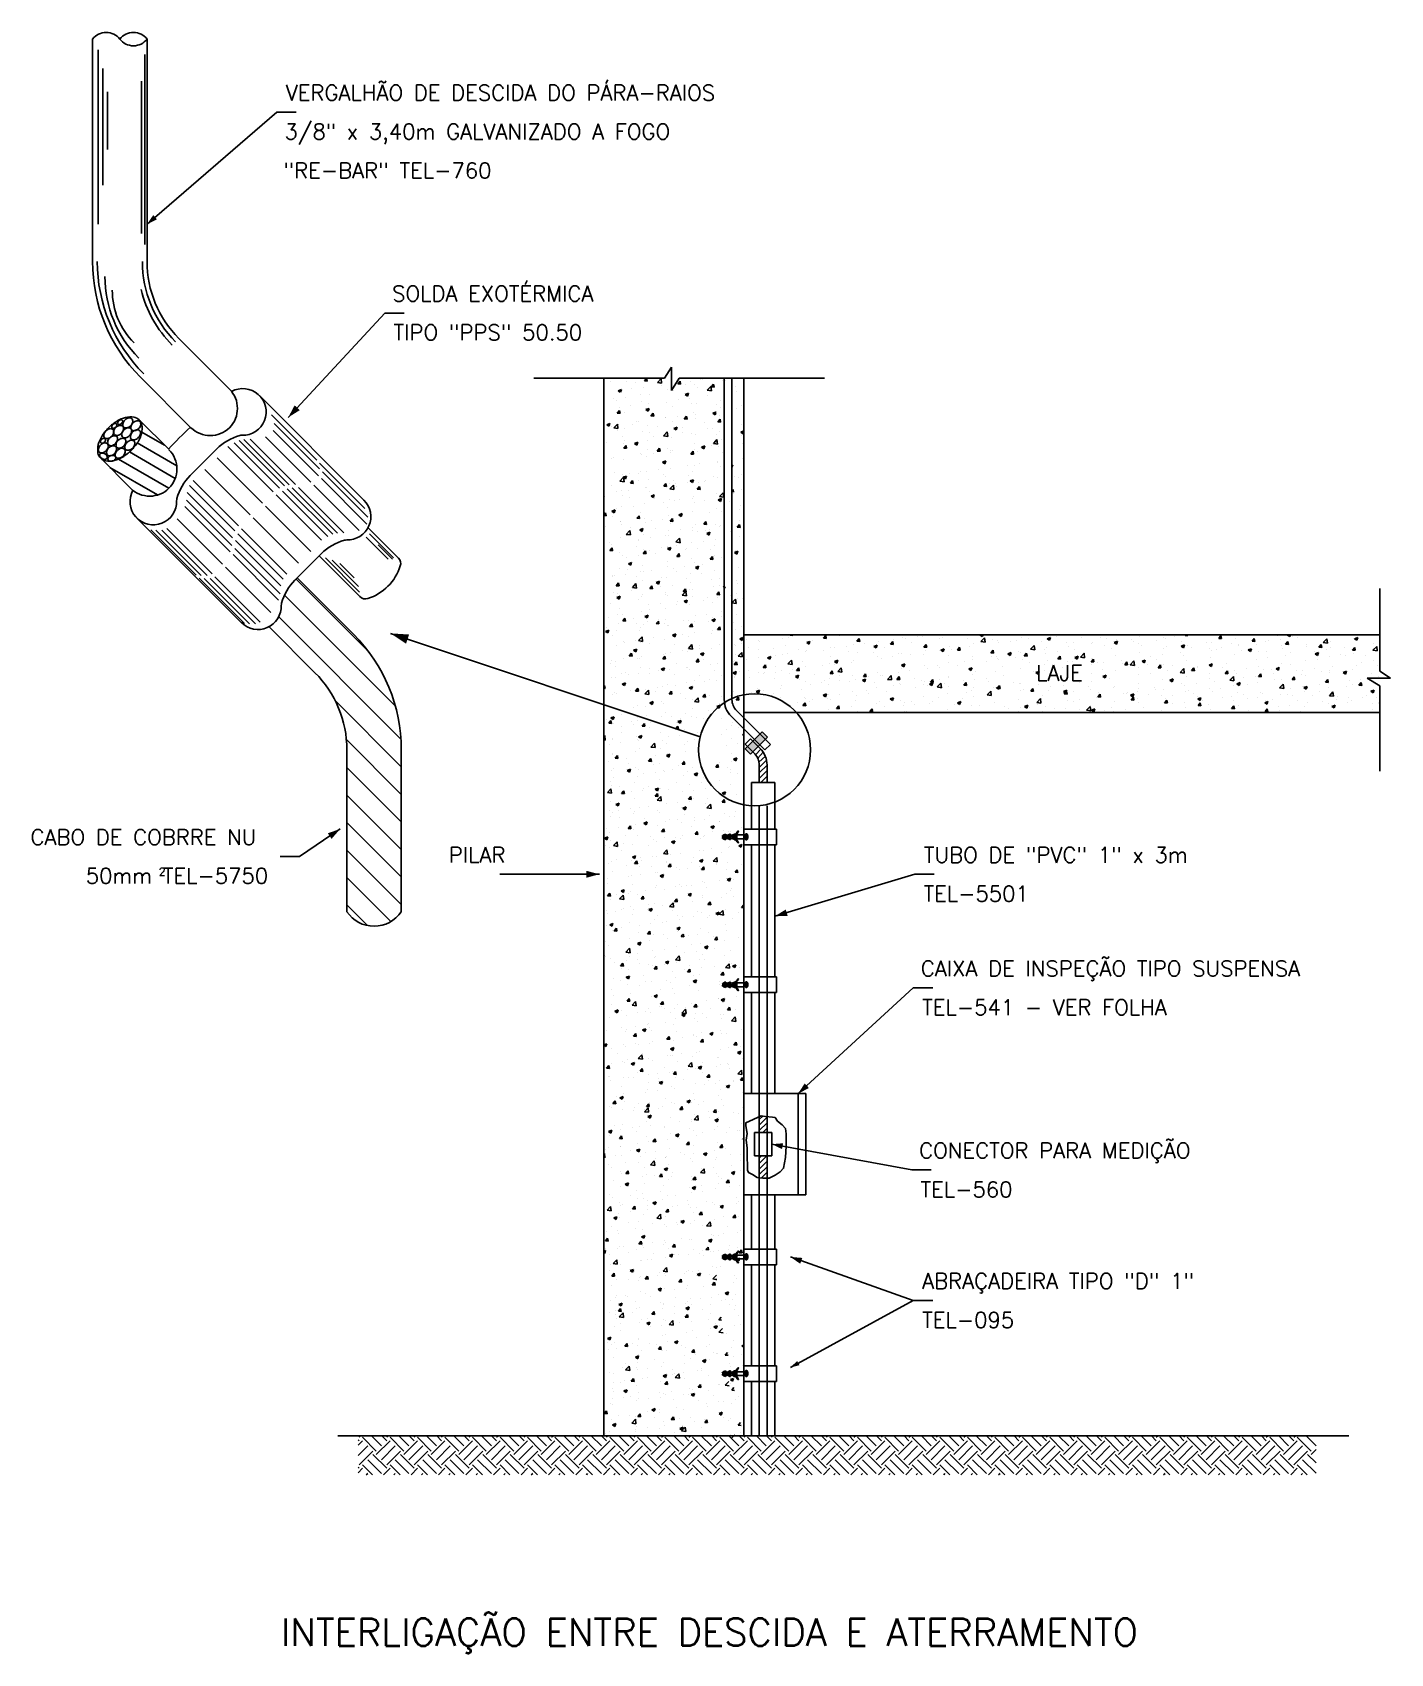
# Model space of a CAD drawing. Header units: millimetres. Extents: x -6325 to -6307.5, y -4398.7 to -4377.9.
import ezdxf
from ezdxf.enums import TextEntityAlignment as Align

# ---------------------------------------------------------------- set-up
doc = ezdxf.new("R2010")
doc.units = ezdxf.units.MM
doc.header["$LTSCALE"] = 10
doc.linetypes.add('DASHDOT', pattern=[1, 0.5, -0.25, 0, -0.25])
doc.linetypes.add('DASHED', pattern=[0.75, 0.5, -0.25])
doc.layers.add('INDICACOES', color=9, linetype='Continuous')
doc.layers.add('Termotécnica', color=7, linetype='Continuous')
doc.styles.add('80', font='romans.shx', dxfattribs={"height": 10})
doc.styles.add('r140', font='romans.shx')

msp = doc.modelspace()

# ---------------------------------------------------------------- texts
at = {"layer": 'Termotécnica', "color": 3, "style": '80'}
for s, height, p in [('VERGALHÃO DE DESCIDA DO PÁRA-RAIOS', 0.2, (-6321.711, -4378.744)), ('3/8" x 3,40m GALVANIZADO A FOGO', 0.2, (-6321.731, -4379.243)), ('"RE-BAR" TEL-760', 0.2, (-6321.741, -4379.744)), ('SOLDA EXOTÉRMICA', 0.2, (-6320.343, -4381.326)), ('TIPO "PPS" 50.50', 0.2, (-6320.326, -4381.825)), ('LAJE', 0.2, (-6312.062, -4386.203)), ('CABO DE COBRRE NU', 0.2, (-6324.997, -4388.314)), ('PILAR', 0.2, (-6319.615, -4388.541)), ('TUBO DE "PVC" 1" x 3m', 0.2, (-6313.508, -4388.542)), ('50mm TEL-5750', 0.2, (-6324.286, -4388.811)), ('2', 0.1, (-6323.345, -4388.708)), ('TEL-5501', 0.2, (-6313.509, -4389.041)), ('CAIXA DE INSPEÇÃO TIPO SUSPENSA', 0.2, (-6313.546, -4390.002)), ('TEL-541 - VER FOLHA', 0.2, (-6313.528, -4390.501)), ('CONECTOR PARA MEDIÇÃO', 0.2, (-6313.567, -4392.342)), ('TEL-560', 0.2, (-6313.548, -4392.843)), ('ABRAÇADEIRA TIPO "D" 1"', 0.2, (-6313.528, -4394.02)), ('TEL-095', 0.2, (-6313.529, -4394.521))]:
    msp.add_text(s, height=height, dxfattribs=at).set_placement(p)
at = {"layer": 'Termotécnica', "color": 5, "style": 'r140'}
msp.add_text('INTERLIGAÇÃO ENTRE DESCIDA E ATERRAMENTO', height=0.35, dxfattribs=at).set_placement((-6316.263, -4398.715), align=Align.BOTTOM_CENTER)

# ---------------------------------------------------------------- blocks, each defined once
blk = doc.blocks.new('SET')
at = {"layer": 'INDICACOES', "color": 2}
blk.add_solid([(0, 0), (11.6, -3.1), (11.6, 3.1)], dxfattribs=at)
blk = doc.blocks.new('*X4')
at = {"color": 0}
for p, q in [((820.6, 1092.8), (824.1, 1096.4)), ((822, 1090.7), (825.6, 1094.4)), ((822.8, 1088), (826.9, 1092)), ((823, 1084.6), (827.7, 1089.3)), ((823, 1081.1), (828, 1086.1)), ((823, 1077.6), (828, 1082.6)), ((824, 1075), (828, 1079)), ((827.5, 1075), (828, 1075.5))]:
    blk.add_line(p, q, dxfattribs=at)
blk = doc.blocks.new('*X3')
at = {"color": 0}
for p, q in [((823, 858.4), (825.3, 860.6)), ((823, 854.8), (828, 859.8)), ((823, 851.3), (828, 856.3)), ((825.3, 850), (828, 852.7)), ((823, 833.6), (824.4, 835)), ((823, 830.1), (827.9, 835)), ((823, 826.5), (828, 831.5)), ((823, 823), (828, 828)), ((824.3, 820.7), (828, 824.5)), ((827.7, 820.6), (828, 820.9))]:
    blk.add_line(p, q, dxfattribs=at)
blk = doc.blocks.new('*X6')
at = {"color": 0}
for p, q in [((728.1, 1335), (729.4, 1334.9)), ((729.4, 1334.9), (729.4, 1335)), ((749.1, 1333.2), (750.5, 1334.9)), ((750.9, 1333), (750.5, 1334.9)), ((752.5, 1334.5), (752.5, 1334.5)), ((757.5, 1332.1), (759.8, 1334.6)), ((760.1, 1331.7), (759.8, 1334.6)), ((785.2, 1334), (785.2, 1334)), ((786.2, 1334), (786.2, 1334)), ((727.5, 1332.7), (727.5, 1332.7)), ((732.2, 1326.8), (734.3, 1327.6)), ((732.2, 1326.8), (733.6, 1325.8)), ((733.7, 1325.8), (734.3, 1327.6)), ((737.3, 1332.6), (737.3, 1332.6)), ((740.9, 1328), (740.9, 1328)), ((743.5, 1332), (743.5, 1332)), ((746.6, 1324.7), (746.6, 1324.7)), ((748.4, 1329), (748.4, 1329)), ((749.1, 1333.2), (750.9, 1333)), ((752.1, 1324.5), (752.1, 1324.5)), ((757.5, 1332.1), (760.1, 1331.7)), ((759.5, 1331.3), (759.5, 1331.3)), ((759.8, 1330.5), (759.8, 1330.5)), ((764.1, 1327.7), (764.1, 1327.7)), ((767.7, 1326.8), (767.7, 1326.8)), ((770.6, 1331.3), (772.1, 1333)), ((770.6, 1331.3), (772.4, 1331.1)), ((772.4, 1331.1), (772.1, 1333)), ((775.3, 1324.4), (777.4, 1325.2)), ((775.3, 1324.4), (776.8, 1323.4)), ((775.5, 1330.6), (775.5, 1330.6)), ((776.8, 1323.4), (777.4, 1325.2)), ((778.7, 1333), (778.7, 1333)), ((781.6, 1330.7), (781.6, 1330.7)), ((783.1, 1328.9), (783.1, 1328.9)), ((789.5, 1327.2), (791.8, 1329.6)), ((789.5, 1327.2), (792.2, 1326.8)), ((789.7, 1323.6), (789.7, 1323.6)), ((791.6, 1329.9), (791.6, 1329.9)), ((792.2, 1326.8), (791.8, 1329.6)), ((792.1, 1329.4), (793.6, 1331.1)), ((792.1, 1329.4), (793.9, 1329.2)), ((793.9, 1329.2), (793.6, 1331.1)), ((729.1, 1321.7), (729.1, 1321.7)), ((731.2, 1320.8), (731.2, 1320.8)), ((731.7, 1312.5), (733.2, 1314.2)), ((733, 1316.2), (733, 1316.2)), ((733.5, 1312.3), (733.2, 1314.2)), ((736.9, 1322.6), (736.9, 1322.6)), ((740.5, 1317.1), (740.5, 1317.1)), ((747.2, 1320.1), (747.2, 1320.1)), ((750.1, 1314.7), (752.2, 1315.5)), ((750.1, 1314.7), (751.6, 1313.7)), ((751.6, 1313.7), (752.2, 1315.5)), ((751.7, 1314.5), (751.7, 1314.5)), ((751.9, 1318.6), (751.9, 1318.6)), ((763.2, 1319.4), (763.2, 1319.4)), ((767.3, 1316.8), (767.3, 1316.8)), ((770.8, 1321.1), (770.8, 1321.1)), ((778.3, 1322.1), (778.3, 1322.1)), ((779.3, 1318.7), (779.3, 1318.7)), ((782.7, 1318.9), (782.7, 1318.9)), ((724.9, 1305), (727, 1305.8)), ((724.9, 1305), (726.3, 1304)), ((725.1, 1304.3), (725.1, 1304.3)), ((725.4, 1305.4), (725.4, 1305.4)), ((726.4, 1304), (727, 1305.8)), ((727.9, 1303.8), (727.9, 1303.8)), ((729.4, 1302.9), (731.8, 1305.3)), ((729.4, 1302.9), (732.1, 1302.5)), ((731.7, 1312.5), (733.5, 1312.3)), ((732.1, 1302.5), (731.8, 1305.3)), ((732.6, 1305.3), (732.6, 1305.3)), ((736.2, 1302.6), (736.2, 1302.6)), ((736.6, 1312.6), (736.6, 1312.6)), ((741.4, 1304.8), (741.4, 1304.8)), ((744, 1306.8), (744, 1306.8)), ((745.4, 1306.8), (745.4, 1306.8)), ((751.4, 1304.6), (751.4, 1304.6)), ((753.3, 1310.6), (754.7, 1312.3)), ((753.3, 1310.6), (755.1, 1310.4)), ((755.1, 1310.4), (754.7, 1312.3)), ((757.4, 1304.1), (757.4, 1304.1)), ((762.9, 1309.8), (762.9, 1309.8)), ((762.9, 1309.3), (762.9, 1309.3)), ((766.9, 1306.8), (766.9, 1306.8)), ((768, 1302.6), (770.1, 1303.4)), ((768, 1302.6), (769.5, 1301.6)), ((769.5, 1301.6), (770.1, 1303.4)), ((770, 1303.2), (770, 1303.2)), ((770.5, 1310.3), (770.5, 1310.3)), ((773.4, 1303.4), (773.4, 1303.4)), ((774.8, 1308.7), (776.2, 1310.4)), ((774.8, 1308.7), (776.6, 1308.6)), ((776.6, 1308.6), (776.2, 1310.4)), ((780.4, 1312.8), (780.4, 1312.8)), ((781.8, 1311.8), (781.8, 1311.8)), ((782.3, 1308.9), (782.3, 1308.9)), ((787.5, 1306.2), (787.5, 1306.2)), ((789.4, 1302.7), (789.4, 1302.7)), ((793.2, 1312.3), (795, 1313)), ((793.2, 1312.3), (794.7, 1311.3)), ((794.7, 1311.3), (795, 1312.3)), ((724.7, 1293.5), (724.7, 1293.5)), ((731.7, 1301.4), (731.7, 1301.4)), ((735.1, 1297.2), (735.1, 1297.2)), ((735.8, 1292.7), (735.8, 1292.7)), ((736.1, 1295), (736.1, 1295)), ((742.8, 1293), (744.9, 1293.8)), ((742.8, 1293), (744.3, 1291.9)), ((744.3, 1291.9), (744.9, 1293.8)), ((747.7, 1300.7), (747.7, 1300.7)), ((751, 1294.6), (751, 1294.6)), ((752.6, 1300.2), (752.6, 1300.2)), ((755.1, 1297.5), (755.1, 1297.5)), ((761.5, 1297.9), (763.8, 1300.4)), ((761.5, 1297.9), (764.1, 1297.5)), ((762.6, 1298.5), (762.6, 1298.5)), ((763.7, 1300), (763.7, 1300)), ((764.1, 1297.5), (763.8, 1300.4)), ((766.6, 1296.8), (766.6, 1296.8)), ((773.9, 1300), (773.9, 1300)), ((779.7, 1299.4), (779.7, 1299.4)), ((781.5, 1292.7), (781.5, 1292.7)), ((782, 1298.9), (782, 1298.9)), ((792.9, 1302.4), (792.9, 1302.4)), ((793.5, 1293), (795, 1294.6)), ((793.5, 1293), (795, 1292.7)), ((728.2, 1283.1), (728.2, 1283.1)), ((729, 1283.7), (729, 1283.7)), ((735.4, 1289.5), (735.4, 1289.5)), ((735.5, 1282.7), (735.5, 1282.7)), ((735.9, 1289.9), (737.4, 1291.6)), ((735.9, 1289.9), (737.7, 1289.8)), ((737.7, 1289.8), (737.4, 1291.6)), ((746.5, 1286.7), (746.5, 1286.7)), ((747.2, 1285.6), (747.2, 1285.6)), ((750.6, 1284.6), (750.6, 1284.6)), ((751.4, 1288.8), (751.4, 1288.8)), ((754.7, 1286.6), (754.7, 1286.6)), ((757.4, 1288), (758.9, 1289.8)), ((757.4, 1288), (759.2, 1287.9)), ((759.2, 1287.9), (758.9, 1289.8)), ((764, 1289.7), (764, 1289.7)), ((766, 1288.1), (766, 1288.1)), ((766.2, 1286.8), (766.2, 1286.8)), ((767.4, 1288.2), (767.4, 1288.2)), ((778.9, 1286.1), (780.4, 1287.9)), ((778.9, 1286.1), (780.7, 1286)), ((780.7, 1286), (780.4, 1287.9)), ((781.6, 1288.9), (781.6, 1288.9)), ((783.5, 1287.5), (783.5, 1287.5)), ((785, 1290.6), (785, 1290.6)), ((785.9, 1290.5), (788, 1291.4)), ((785.9, 1290.5), (787.4, 1289.5)), ((787.4, 1289.5), (788, 1291.4)), ((792.5, 1291.6), (792.5, 1291.6)), ((729.6, 1274.2), (729.6, 1274.2)), ((735.1, 1272.7), (735.1, 1272.7)), ((735.5, 1271.2), (737.6, 1272)), ((737, 1270.2), (737.6, 1272)), ((739.3, 1273.8), (739.3, 1273.8)), ((745.6, 1273.5), (745.6, 1273.5)), ((746.8, 1274.8), (746.8, 1274.8)), ((750.3, 1274.6), (750.3, 1274.6)), ((758.1, 1276.3), (758.1, 1276.3)), ((760.7, 1280.9), (762.8, 1281.7)), ((760.7, 1280.9), (762.2, 1279.9)), ((761.6, 1272.8), (761.6, 1272.8)), ((762.2, 1279.9), (762.8, 1281.7)), ((762.8, 1271.8), (762.8, 1271.8)), ((765.8, 1276.8), (765.8, 1276.8)), ((777.1, 1278.8), (777.1, 1278.8)), ((777.6, 1272.1), (777.6, 1272.1)), ((780.3, 1274.8), (780.3, 1274.8)), ((781.3, 1279), (781.3, 1279)), ((784.6, 1279.8), (784.6, 1279.8)), ((793.6, 1271.5), (793.6, 1271.5)), ((727.8, 1265.8), (727.8, 1265.8)), ((731.4, 1262), (731.4, 1262)), ((733.4, 1268.7), (735.7, 1271.2)), ((733.4, 1268.7), (736.1, 1268.3)), ((734.7, 1262.7), (734.7, 1262.7)), ((735.5, 1271.2), (737, 1270.2)), ((736.1, 1268.3), (735.7, 1271.2)), ((735.9, 1270.1), (735.9, 1270.1)), ((738.9, 1263), (738.9, 1263)), ((740.1, 1267.3), (741.5, 1269.1)), ((740.1, 1267.3), (741.9, 1267.2)), ((741.9, 1267.2), (741.5, 1269.1)), ((745.3, 1268.8), (745.3, 1268.8)), ((749.9, 1264.6), (749.9, 1264.6)), ((750.3, 1264.5), (750.3, 1264.5)), ((751.9, 1269.5), (751.9, 1269.5)), ((752.5, 1262.2), (752.5, 1262.2)), ((761.6, 1265.5), (763, 1267.2)), ((761.6, 1265.5), (763.4, 1265.3)), ((763.4, 1265.3), (763, 1267.2)), ((765.4, 1263.8), (767.8, 1266.2)), ((765.4, 1263.8), (768.1, 1263.3)), ((765.5, 1266.9), (765.5, 1266.9)), ((768.1, 1263.3), (767.8, 1266.2)), ((767.9, 1268.8), (767.9, 1268.8)), ((769.2, 1266.9), (769.2, 1266.9)), ((770, 1265.2), (770, 1265.2)), ((776.7, 1267.9), (776.7, 1267.9)), ((778.6, 1268.8), (780.7, 1269.6)), ((778.6, 1268.8), (780.1, 1267.8)), ((780.1, 1267.8), (780.7, 1269.6)), ((780.9, 1269), (780.9, 1269)), ((783.1, 1263.6), (784.5, 1265.3)), ((783.1, 1263.6), (784.9, 1263.4)), ((783.9, 1268.1), (783.9, 1268.1)), ((784.9, 1263.4), (784.5, 1265.3)), ((787.5, 1268.2), (787.5, 1268.2)), ((788.1, 1269.4), (788.1, 1269.4)), ((723.6, 1258.9), (723.6, 1258.9)), ((731, 1251.1), (731, 1251.1)), ((734.4, 1252.7), (734.4, 1252.7)), ((735, 1259.2), (735, 1259.2)), ((739.6, 1258.2), (739.6, 1258.2)), ((742.4, 1252.6), (742.4, 1252.6)), ((749.5, 1254.6), (749.5, 1254.6)), ((753.4, 1259.1), (755.5, 1259.9)), ((753.4, 1259.1), (754.9, 1258.1)), ((754.9, 1258.1), (755.5, 1259.9)), ((755.6, 1257.6), (755.6, 1257.6)), ((761.3, 1255.1), (761.3, 1255.1)), ((763.9, 1251.7), (763.9, 1251.7)), ((765.1, 1256.9), (765.1, 1256.9)), ((768.8, 1256.1), (768.8, 1256.1)), ((771.7, 1256.9), (771.7, 1256.9)), ((780.2, 1257.6), (780.2, 1257.6)), ((780.5, 1259), (780.5, 1259)), ((781.4, 1254.7), (781.4, 1254.7)), ((787.7, 1256.2), (787.7, 1256.2)), ((723, 1247), (724.2, 1248.4)), ((723, 1246.6), (724.5, 1246.5)), ((723.5, 1250.1), (723.5, 1250.1)), ((724.5, 1246.5), (724.2, 1248.4)), ((728.2, 1249.4), (730.3, 1250.2)), ((728.2, 1249.4), (729.7, 1248.4)), ((728.9, 1245.7), (728.9, 1245.7)), ((729.7, 1248.4), (730.3, 1250.2)), ((733.8, 1242.9), (733.8, 1242.9)), ((734, 1242.7), (734, 1242.7)), ((734.5, 1240.8), (734.5, 1240.8)), ((744.2, 1244.8), (745.7, 1246.5)), ((744.2, 1244.8), (746, 1244.6)), ((746, 1244.6), (745.7, 1246.5)), ((746.4, 1248.7), (746.4, 1248.7)), ((749.2, 1244.6), (749.2, 1244.6)), ((749.8, 1242.2), (749.8, 1242.2)), ((753.4, 1243.3), (753.4, 1243.3)), ((760.9, 1244.3), (760.9, 1244.3)), ((764.8, 1246.9), (764.8, 1246.9)), ((765.7, 1242.9), (767.2, 1244.6)), ((765.7, 1242.9), (767.5, 1242.7)), ((765.8, 1241.6), (765.8, 1241.6)), ((767.5, 1242.7), (767.2, 1244.6)), ((771.3, 1247), (773.4, 1247.8)), ((771.3, 1247), (772.8, 1246)), ((772.3, 1245.8), (772.3, 1245.8)), ((772.8, 1246), (773.4, 1247.8)), ((780.2, 1249), (780.2, 1249)), ((781.8, 1240.9), (781.8, 1240.9)), ((787.3, 1241), (788.7, 1242.7)), ((787.3, 1241), (789.1, 1240.9)), ((789.1, 1240.9), (788.7, 1242.7)), ((791.2, 1248.3), (791.2, 1248.3)), ((794.9, 1240.9), (794.9, 1240.9)), ((723.1, 1239.3), (723.1, 1239.3)), ((724.1, 1239.6), (724.1, 1239.6)), ((733.7, 1232.7), (733.7, 1232.7)), ((737.4, 1234.5), (739.7, 1237)), ((737.4, 1234.5), (740.1, 1234.1)), ((740.1, 1234.1), (739.7, 1237)), ((740.1, 1238.9), (740.1, 1238.9)), ((745.2, 1230.8), (745.2, 1230.8)), ((745.5, 1231.5), (745.5, 1231.5)), ((746.1, 1237.4), (748.2, 1238.2)), ((746.1, 1237.4), (747.6, 1236.4)), ((747.6, 1236.4), (748.2, 1238.2)), ((748.8, 1234.7), (748.8, 1234.7)), ((753, 1232.4), (753, 1232.4)), ((756.1, 1238.2), (756.1, 1238.2)), ((762.7, 1233.8), (762.7, 1233.8)), ((764.4, 1236.9), (764.4, 1236.9)), ((764.4, 1233.9), (764.4, 1233.9)), ((769.4, 1229.6), (771.7, 1232)), ((772.1, 1229.1), (771.7, 1232)), ((772.1, 1237.5), (772.1, 1237.5)), ((779.8, 1239), (779.8, 1239)), ((780.2, 1236.8), (780.2, 1236.8)), ((783.3, 1236.4), (783.3, 1236.4)), ((787.4, 1230.2), (787.4, 1230.2)), ((788.1, 1236.9), (788.1, 1236.9)), ((789.2, 1235), (791.3, 1235.8)), ((789.2, 1235), (790.7, 1234)), ((790.7, 1234), (791.3, 1235.8)), ((790.9, 1237.4), (790.9, 1237.4)), ((794.6, 1230.9), (794.6, 1230.9)), ((726.6, 1229), (726.6, 1229)), ((726.9, 1224.1), (728.3, 1225.8)), ((726.9, 1224.1), (728.7, 1223.9)), ((727.7, 1227.8), (727.7, 1227.8)), ((727.8, 1227.7), (727.8, 1227.7)), ((728.7, 1223.9), (728.3, 1225.8)), ((733.3, 1222.7), (733.3, 1222.7)), ((734.9, 1221.2), (734.9, 1221.2)), ((737.6, 1219.6), (737.6, 1219.6)), ((743.8, 1227), (743.8, 1227)), ((745.1, 1220.6), (745.1, 1220.6)), ((748.4, 1224.7), (748.4, 1224.7)), ((748.4, 1222.2), (749.8, 1223.9)), ((748.4, 1222.2), (750.2, 1222.1)), ((750.2, 1222.1), (749.8, 1223.9)), ((752.4, 1224.2), (752.4, 1224.2)), ((756.5, 1222.1), (756.5, 1222.1)), ((759.8, 1226.3), (759.8, 1226.3)), ((764, 1226.9), (764, 1226.9)), ((764, 1225.3), (766.1, 1226.1)), ((764, 1225.3), (765.5, 1224.3)), ((765.5, 1224.3), (766.1, 1226.1)), ((769.4, 1229.6), (772.1, 1229.1)), ((769.9, 1227.2), (769.9, 1227.2)), ((769.9, 1220.3), (771.4, 1222.1)), ((769.9, 1220.3), (771.7, 1220.2)), ((771.7, 1220.2), (771.4, 1222.1)), ((775.4, 1224.6), (775.4, 1224.6)), ((775.9, 1225.6), (775.9, 1225.6)), ((779.4, 1229), (779.4, 1229)), ((783, 1225.6), (783, 1225.6)), ((791.4, 1218.5), (792.9, 1220.2)), ((791.9, 1225), (791.9, 1225)), ((793.2, 1218.3), (792.9, 1220.2)), ((794.2, 1221), (794.2, 1221)), ((794.3, 1227.1), (794.3, 1227.1)), ((732.9, 1212.8), (732.9, 1212.8)), ((738, 1211.7), (738, 1211.7)), ((738.8, 1215.6), (740.9, 1216.4)), ((738.8, 1215.6), (740.3, 1214.6)), ((740.3, 1214.6), (740.9, 1216.4)), ((746.3, 1210.7), (746.3, 1210.7)), ((748.1, 1214.7), (748.1, 1214.7)), ((748.6, 1210.3), (748.6, 1210.3)), ((754, 1211), (754, 1211)), ((763.7, 1216.9), (763.7, 1216.9)), ((763.8, 1213.7), (763.8, 1213.7)), ((767.6, 1212.8), (767.6, 1212.8)), ((770, 1210.3), (770, 1210.3)), ((775.1, 1213.8), (775.1, 1213.8)), ((778.7, 1209.1), (778.7, 1209.1)), ((779.1, 1219), (779.1, 1219)), ((781.3, 1216.7), (781.3, 1216.7)), ((781.9, 1213.2), (784, 1214)), ((781.9, 1213.2), (783.4, 1212.2)), ((783.4, 1212.2), (784, 1214)), ((786, 1209.6), (786, 1209.6)), ((786.4, 1215.2), (786.4, 1215.2)), ((791.4, 1218.5), (793.2, 1218.3)), ((793.9, 1211), (793.9, 1211)), ((728.3, 1208.3), (728.3, 1208.3)), ((728.8, 1207.7), (728.8, 1207.7)), ((729.7, 1207.8), (729.7, 1207.8)), ((731, 1201.5), (732.5, 1203.3)), ((731, 1201.5), (732.8, 1201.4)), ((732.8, 1201.4), (732.5, 1203.3)), ((732.6, 1202.8), (732.6, 1202.8)), ((737.2, 1208.8), (737.2, 1208.8)), ((740.7, 1198.4), (740.7, 1198.4)), ((741.4, 1200.3), (743.7, 1202.8)), ((741.4, 1200.3), (744, 1199.9)), ((744, 1199.9), (743.7, 1202.8)), ((744.3, 1207.6), (744.3, 1207.6)), ((747.7, 1204.7), (747.7, 1204.7)), ((752.6, 1199.7), (754, 1201.4)), ((752.6, 1199.7), (754.3, 1199.5)), ((754.3, 1199.5), (754, 1201.4)), ((756.7, 1203.5), (758.8, 1204.3)), ((756.7, 1203.5), (758.2, 1202.5)), ((758.2, 1202.5), (758.8, 1204.3)), ((759.7, 1200.9), (759.7, 1200.9)), ((760.3, 1207), (760.3, 1207)), ((763.3, 1206.9), (763.3, 1206.9)), ((767.2, 1201.9), (767.2, 1201.9)), ((774.1, 1197.8), (775.5, 1199.5)), ((775.9, 1197.6), (775.5, 1199.5)), ((776.3, 1206.3), (776.3, 1206.3)), ((778.3, 1199.1), (778.3, 1199.1)), ((778.5, 1203.4), (778.5, 1203.4)), ((780.1, 1198.8), (780.1, 1198.8)), ((792.4, 1205.6), (792.4, 1205.6)), ((793.5, 1201), (793.5, 1201)), ((727.6, 1189.8), (727.6, 1189.8)), ((729.4, 1196.9), (729.4, 1196.9)), ((731.5, 1193.9), (733.6, 1194.7)), ((731.5, 1193.9), (733, 1192.8)), ((732, 1196.4), (732, 1196.4)), ((732.2, 1192.8), (732.2, 1192.8)), ((733, 1192.8), (733.6, 1194.7)), ((745.1, 1192.8), (745.1, 1192.8)), ((747.3, 1194.7), (747.3, 1194.7)), ((748, 1195.7), (748, 1195.7)), ((751.8, 1189.1), (751.8, 1189.1)), ((759.3, 1190.1), (759.3, 1190.1)), ((762.6, 1195.8), (762.6, 1195.8)), ((762.9, 1197), (762.9, 1197)), ((764, 1195.1), (764, 1195.1)), ((769.8, 1189.2), (769.8, 1189.2)), ((770.6, 1191.6), (770.6, 1191.6)), ((773.4, 1195.4), (775.7, 1197.8)), ((773.4, 1195.4), (776.1, 1195)), ((774.1, 1197.8), (775.9, 1197.6)), ((774.6, 1191.5), (776.7, 1192.3)), ((774.6, 1191.5), (776.1, 1190.4)), ((776.1, 1195), (775.7, 1197.8)), ((776.1, 1190.4), (776.7, 1192.3)), ((778, 1189.1), (778, 1189.1)), ((780.1, 1194.4), (780.1, 1194.4)), ((787.3, 1192.2), (787.3, 1192.2)), ((789.6, 1194.1), (789.6, 1194.1)), ((793.1, 1191), (793.1, 1191)), ((726.2, 1181.1), (726.2, 1181.1)), ((731.8, 1182.8), (731.8, 1182.8)), ((732.8, 1186.6), (732.8, 1186.6)), ((734.8, 1183.2), (734.8, 1183.2)), ((735.2, 1179), (736.6, 1180.7)), ((735.2, 1179), (737, 1178.8)), ((737, 1178.8), (736.6, 1180.7)), ((742.2, 1180.4), (742.2, 1180.4)), ((747, 1184.7), (747, 1184.7)), ((749.4, 1181.8), (751.5, 1182.6)), ((749.4, 1181.8), (750.9, 1180.8)), ((750.9, 1180.8), (751.5, 1182.6)), ((751.4, 1178.3), (751.4, 1178.3)), ((752.3, 1186.2), (752.3, 1186.2)), ((756.7, 1177.1), (758.2, 1178.8)), ((758.2, 1179.7), (758.2, 1179.7)), ((758.5, 1176.9), (758.2, 1178.8)), ((762.6, 1187), (762.6, 1187)), ((762.8, 1179.8), (762.8, 1179.8)), ((774.2, 1179.1), (774.2, 1179.1)), ((777.6, 1179.1), (777.6, 1179.1)), ((781.2, 1178.7), (781.2, 1178.7)), ((781.7, 1182.2), (781.7, 1182.2)), ((789.2, 1183.2), (789.2, 1183.2)), ((790.2, 1178.4), (790.2, 1178.4)), ((792.5, 1179.4), (794.6, 1180.2)), ((792.5, 1179.4), (794, 1178.4)), ((792.8, 1181), (792.8, 1181)), ((794, 1178.4), (794.6, 1180.2)), ((724.2, 1172.1), (726.3, 1172.9)), ((724.2, 1172.1), (725.7, 1171.1)), ((724.9, 1174.8), (724.9, 1174.8)), ((725.7, 1171.1), (726.3, 1172.9)), ((728.8, 1169.7), (728.8, 1169.7)), ((731.5, 1172.8), (731.5, 1172.8)), ((732.5, 1177.1), (732.5, 1177.1)), ((743.9, 1177.3), (743.9, 1177.3)), ((745.3, 1166.2), (747.7, 1168.6)), ((746.2, 1172.7), (746.2, 1172.7)), ((746.6, 1174.7), (746.6, 1174.7)), ((748, 1165.7), (747.7, 1168.6)), ((748.5, 1176.4), (748.5, 1176.4)), ((754.9, 1167.9), (754.9, 1167.9)), ((756.7, 1177.1), (758.5, 1176.9)), ((762.2, 1177), (762.2, 1177)), ((763.7, 1175.7), (763.7, 1175.7)), ((764.5, 1175.7), (764.5, 1175.7)), ((767.3, 1169.7), (769.4, 1170.5)), ((767.3, 1169.7), (768.8, 1168.7)), ((768.8, 1168.7), (769.4, 1170.5)), ((773.8, 1170.4), (773.8, 1170.4)), ((777.2, 1169.1), (777.2, 1169.1)), ((778.2, 1175.2), (779.7, 1176.9)), ((778.2, 1175.2), (780, 1175)), ((780, 1175), (779.7, 1176.9)), ((780.5, 1175), (780.5, 1175)), ((781.3, 1171.4), (781.3, 1171.4)), ((792.4, 1171), (792.4, 1171)), ((792.7, 1172.9), (792.7, 1172.9)), ((731.1, 1162.8), (731.1, 1162.8)), ((736, 1165.4), (736, 1165.4)), ((736.2, 1165.2), (736.2, 1165.2)), ((739.4, 1156.4), (740.8, 1158.1)), ((741.2, 1156.2), (740.8, 1158.1)), ((742.1, 1160), (744.2, 1160.8)), ((742.1, 1160), (743.6, 1159)), ((743.5, 1166.4), (743.5, 1166.4)), ((743.6, 1159), (744.2, 1160.8)), ((745.3, 1166.2), (748, 1165.7)), ((746.3, 1164.7), (746.3, 1164.7)), ((752.2, 1164.5), (752.2, 1164.5)), ((761.5, 1157), (761.5, 1157)), ((761.8, 1167), (761.8, 1167)), ((762.5, 1157.8), (762.5, 1157.8)), ((765.9, 1158.6), (765.9, 1158.6)), ((768.2, 1163.8), (768.2, 1163.8)), ((773.4, 1159.6), (773.4, 1159.6)), ((776.9, 1159.1), (776.9, 1159.1)), ((777.4, 1161.2), (779.7, 1163.6)), ((777.4, 1161.2), (780, 1160.8)), ((780, 1160.8), (779.7, 1163.6)), ((780, 1160.8), (780, 1160.8)), ((784.3, 1163.1), (784.3, 1163.1)), ((784.8, 1161.1), (784.8, 1161.1)), ((785.2, 1157.6), (787.3, 1158.4)), ((785.2, 1157.6), (786.7, 1156.6)), ((786.7, 1156.6), (787.3, 1158.4)), ((792, 1161), (792, 1161)), ((727.5, 1151.8), (727.5, 1151.8)), ((728.1, 1153.6), (728.1, 1153.6)), ((730.4, 1149.8), (730.4, 1149.8)), ((730.7, 1152.8), (730.7, 1152.8)), ((735.6, 1154.6), (735.6, 1154.6)), ((739.4, 1156.4), (741.2, 1156.2)), ((745, 1154.8), (745, 1154.8)), ((745.9, 1154.8), (745.9, 1154.8)), ((746.4, 1149.2), (746.4, 1149.2)), ((747, 1156.1), (747, 1156.1)), ((752.2, 1148.2), (752.2, 1148.2)), ((758, 1146.7), (758, 1146.7)), ((760, 1147.9), (762.1, 1148.7)), ((760, 1147.9), (761.5, 1146.9)), ((760.9, 1154.5), (762.3, 1156.2)), ((760.9, 1154.5), (762.7, 1154.4)), ((761.1, 1147), (761.1, 1147)), ((761.5, 1146.9), (762.1, 1148.7)), ((762.7, 1154.4), (762.3, 1156.2)), ((762.4, 1148.5), (762.4, 1148.5)), ((765.5, 1147.7), (765.5, 1147.7)), ((769.7, 1151.2), (769.7, 1151.2)), ((776.5, 1149.1), (776.5, 1149.1)), ((776.9, 1149.2), (776.9, 1149.2)), ((778.4, 1147.8), (778.4, 1147.8)), ((782.4, 1152.6), (783.8, 1154.4)), ((782.4, 1152.6), (784.2, 1152.5)), ((784.2, 1152.5), (783.8, 1154.4)), ((787.2, 1154.3), (787.2, 1154.3)), ((791.7, 1151.1), (791.7, 1151.1)), ((794.4, 1147.1), (794.4, 1147.1)), ((723, 1136.9), (723.5, 1137.4)), ((723.8, 1135.6), (723.5, 1137.4)), ((727.7, 1142.8), (727.7, 1142.8)), ((730.4, 1142.8), (730.4, 1142.8)), ((734.7, 1145.2), (734.7, 1145.2)), ((734.8, 1138.3), (736.9, 1139.1)), ((734.8, 1138.3), (736.3, 1137.3)), ((736.3, 1137.3), (736.9, 1139.1)), ((736.7, 1145.8), (736.7, 1145.8)), ((739.1, 1144.3), (739.1, 1144.3)), ((745.5, 1144.8), (745.5, 1144.8)), ((752.7, 1145.1), (752.7, 1145.1)), ((757.6, 1135.9), (757.6, 1135.9)), ((760.7, 1137), (760.7, 1137)), ((763.7, 1137.7), (763.7, 1137.7)), ((768.7, 1144.4), (768.7, 1144.4)), ((769, 1137.4), (769, 1137.4)), ((776.1, 1139.1), (776.1, 1139.1)), ((777.9, 1135.9), (780, 1136.7)), ((777.9, 1135.9), (779.4, 1134.9)), ((779.4, 1134.9), (780, 1136.7)), ((781.1, 1140.7), (781.1, 1140.7)), ((784.7, 1143.8), (784.7, 1143.8)), ((787.9, 1139.9), (787.9, 1139.9)), ((791.3, 1141.1), (791.3, 1141.1)), ((723, 1135.6), (723.8, 1135.6)), ((724.4, 1134.6), (724.4, 1134.6)), ((728.7, 1131.7), (728.7, 1131.7)), ((730, 1132.9), (730, 1132.9)), ((731.2, 1132.4), (731.2, 1132.4)), ((740.4, 1133.9), (740.4, 1133.9)), ((743.5, 1133.8), (745, 1135.6)), ((743.5, 1133.8), (745.3, 1133.7)), ((745.3, 1133.7), (745, 1135.6)), ((745.2, 1134.8), (745.2, 1134.8)), ((746.2, 1134.7), (746.2, 1134.7)), ((749.3, 1132), (751.7, 1134.4)), ((749.3, 1132), (752, 1131.5)), ((750.1, 1134.9), (750.1, 1134.9)), ((752, 1131.5), (751.7, 1134.4)), ((752.7, 1126.2), (754.8, 1127)), ((752.7, 1126.2), (754.2, 1125.2)), ((754.2, 1125.2), (754.8, 1127)), ((756.4, 1133.2), (756.4, 1133.2)), ((760.4, 1127), (760.4, 1127)), ((761.1, 1125.6), (761.1, 1125.6)), ((765, 1132), (766.5, 1133.7)), ((765, 1132), (766.8, 1131.8)), ((766.8, 1131.8), (766.5, 1133.7)), ((772.5, 1132.5), (772.5, 1132.5)), ((775.8, 1129.2), (775.8, 1129.2)), ((780.1, 1128.1), (780.1, 1128.1)), ((781.3, 1127), (783.7, 1129.4)), ((781.3, 1127), (784, 1126.6)), ((784, 1126.6), (783.7, 1129.4)), ((786.6, 1130.1), (788, 1131.8)), ((786.6, 1130.1), (788.4, 1129.9)), ((787.6, 1129.1), (787.6, 1129.1)), ((788.4, 1129.9), (788, 1131.8)), ((788.5, 1131.9), (788.5, 1131.9)), ((790.9, 1131.1), (790.9, 1131.1)), ((723.3, 1120.6), (723.3, 1120.6)), ((724.9, 1115.2), (724.9, 1115.2)), ((727.5, 1116.5), (729.6, 1117.3)), ((727.5, 1116.5), (729, 1115.5)), ((729, 1115.5), (729.6, 1117.3)), ((729.6, 1122.9), (729.6, 1122.9)), ((734.6, 1118.6), (734.6, 1118.6)), ((742.2, 1123.1), (742.2, 1123.1)), ((744.8, 1124.8), (744.8, 1124.8)), ((744.9, 1116.8), (744.9, 1116.8)), ((749.7, 1124.1), (749.7, 1124.1)), ((750.6, 1117.9), (750.6, 1117.9)), ((760, 1117.1), (760, 1117.1)), ((762.4, 1119.8), (762.4, 1119.8)), ((766.6, 1117.2), (766.6, 1117.2)), ((772.2, 1116.2), (772.2, 1116.2)), ((775.4, 1119.2), (775.4, 1119.2)), ((779.7, 1117.2), (779.7, 1117.2)), ((779.9, 1122.8), (779.9, 1122.8)), ((782.6, 1116.5), (782.6, 1116.5)), ((787.1, 1116.3), (787.1, 1116.3)), ((790.6, 1121.1), (790.6, 1121.1)), ((791, 1118.7), (791, 1118.7)), ((723, 1104.5), (723.6, 1105.2)), ((723.9, 1102.3), (723.6, 1105.2)), ((726.2, 1113.2), (727.6, 1114.9)), ((726.2, 1113.2), (728, 1113)), ((727.4, 1113.8), (727.4, 1113.8)), ((728, 1113), (727.6, 1114.9)), ((729.3, 1112.9), (729.3, 1112.9)), ((734.3, 1111.3), (734.3, 1111.3)), ((734.6, 1107.3), (734.6, 1107.3)), ((740.9, 1114.5), (740.9, 1114.5)), ((741.9, 1112.2), (741.9, 1112.2)), ((744.1, 1104.8), (744.1, 1104.8)), ((744.4, 1114.8), (744.4, 1114.8)), ((745.4, 1104.4), (747.5, 1105.2)), ((746.9, 1103.4), (747.5, 1105.2)), ((747.7, 1111.3), (749.1, 1113)), ((747.7, 1111.3), (749.5, 1111.1)), ((749.5, 1111.1), (749.1, 1113)), ((752.1, 1110.3), (752.1, 1110.3)), ((753.2, 1113.7), (753.2, 1113.7)), ((756.9, 1113.9), (756.9, 1113.9)), ((759.6, 1107.1), (759.6, 1107.1)), ((769.2, 1109.4), (770.7, 1111.1)), ((769.2, 1109.4), (771, 1109.2)), ((769.6, 1113.3), (769.6, 1113.3)), ((770.6, 1114.1), (772.7, 1114.9)), ((770.6, 1114.1), (772.1, 1113.1)), ((771, 1109.2), (770.7, 1111.1)), ((771.8, 1105.4), (771.8, 1105.4)), ((772.1, 1113.1), (772.7, 1114.9)), ((772.9, 1113.2), (772.9, 1113.2)), ((775.1, 1109.2), (775.1, 1109.2)), ((783.1, 1106.9), (783.1, 1106.9)), ((723, 1102.5), (723.9, 1102.3)), ((726.5, 1099.4), (726.5, 1099.4)), ((728.6, 1103.3), (728.6, 1103.3)), ((728.9, 1102.9), (728.9, 1102.9)), ((734, 1100.4), (734, 1100.4)), ((743.7, 1094.8), (743.7, 1094.8)), ((744.6, 1102.6), (744.6, 1102.6)), ((745.3, 1101.9), (745.3, 1101.9)), ((745.4, 1104.4), (746.9, 1103.4)), ((746.1, 1096.8), (746.1, 1096.8)), ((753.3, 1097.8), (755.6, 1100.2)), ((753.3, 1097.8), (756, 1097.4)), ((756, 1097.4), (755.6, 1100.2)), ((759.3, 1097.1), (759.3, 1097.1)), ((760.6, 1102), (760.6, 1102)), ((763.6, 1099.8), (763.6, 1099.8)), ((764.3, 1104.4), (764.3, 1104.4)), ((774.7, 1099.2), (774.7, 1099.2)), ((775.3, 1095.1), (775.3, 1095.1)), ((776.7, 1101.3), (776.7, 1101.3)), ((781.1, 1102.8), (781.1, 1102.8)), ((726.1, 1088.6), (726.1, 1088.6)), ((728.5, 1092.9), (728.5, 1092.9)), ((728.6, 1093.8), (728.6, 1093.8)), ((729.1, 1084), (729.1, 1084)), ((730.3, 1090.6), (731.8, 1092.3)), ((730.3, 1090.6), (732.1, 1090.4)), ((732.1, 1090.4), (731.8, 1092.3)), ((737.4, 1090.1), (737.4, 1090.1)), ((738.8, 1087.3), (738.8, 1087.3)), ((743.3, 1084.8), (743.3, 1084.8)), ((751.8, 1088.7), (753.3, 1090.4)), ((751.8, 1088.7), (753.6, 1088.5)), ((753.6, 1088.5), (753.3, 1090.4)), ((754.8, 1086.6), (754.8, 1086.6)), ((756.4, 1092.6), (756.4, 1092.6)), ((758.9, 1087.1), (758.9, 1087.1)), ((763.3, 1092.4), (765.4, 1093.2)), ((763.3, 1092.4), (764.8, 1091.3)), ((763.9, 1093.6), (763.9, 1093.6)), ((764.8, 1091.3), (765.4, 1093.2)), ((770.8, 1086), (770.8, 1086)), ((773.4, 1086.8), (774.8, 1088.5)), ((773.4, 1086.8), (775.2, 1086.7)), ((774.3, 1089.2), (774.3, 1089.2)), ((775.2, 1086.7), (774.8, 1088.5)), ((779.8, 1084.9), (779.8, 1084.9)), ((727.3, 1075.9), (727.3, 1075.9)), ((728.2, 1082.9), (728.2, 1082.9)), ((729.5, 1078.2), (729.5, 1078.2)), ((738.1, 1082.7), (740.2, 1083.5)), ((738.1, 1082.7), (739.6, 1081.7)), ((739.6, 1081.7), (740.2, 1083.5)), ((743, 1074.9), (743, 1074.9)), ((744.8, 1078.9), (744.8, 1078.9)), ((745.1, 1083.3), (745.1, 1083.3)), ((748.5, 1080.7), (748.5, 1080.7)), ((756, 1081.7), (756, 1081.7)), ((758.6, 1077.1), (758.6, 1077.1)), ((761.1, 1082.6), (761.1, 1082.6)), ((762.3, 1081.9), (762.3, 1081.9)), ((767.4, 1083.2), (767.4, 1083.2)), ((769.5, 1075.3), (769.5, 1075.3)), ((774, 1079.2), (774, 1079.2)), ((777.1, 1081.9), (777.1, 1081.9)), ((778.4, 1073.9), (778.4, 1073.9)), ((781.2, 1080.3), (783.3, 1081.1)), ((781.2, 1080.3), (782.7, 1079.3)), ((782.7, 1079.3), (783.3, 1081.1)), ((785.9, 1074.9), (785.9, 1074.9)), ((787, 1078.3), (787, 1078.3)), ((725.3, 1068.5), (727.6, 1071)), ((725.3, 1068.5), (727.9, 1068.1)), ((727.5, 1063), (727.5, 1063)), ((727.9, 1068.1), (727.6, 1071)), ((727.8, 1072.9), (727.8, 1072.9)), ((732.8, 1072.1), (732.8, 1072.1)), ((734.5, 1068), (735.9, 1069.7)), ((734.5, 1069.3), (734.5, 1069.3)), ((734.5, 1068), (736.3, 1067.9)), ((736.3, 1067.9), (735.9, 1069.7)), ((740.6, 1068.9), (740.6, 1068.9)), ((742.6, 1064.9), (742.6, 1064.9)), ((748.1, 1069.9), (748.1, 1069.9)), ((748.8, 1071.4), (748.8, 1071.4)), ((752, 1072.3), (752, 1072.3)), ((756, 1070.6), (758.1, 1071.4)), ((756, 1070.6), (757.5, 1069.6)), ((756, 1066.1), (757.5, 1067.9)), ((756, 1066.1), (757.8, 1066)), ((757.3, 1063.6), (759.6, 1066)), ((757.3, 1063.6), (759.9, 1063.2)), ((757.5, 1069.6), (758.1, 1071.4)), ((757.8, 1066), (757.5, 1067.9)), ((758.2, 1067.1), (758.2, 1067.1)), ((759.5, 1071.4), (759.5, 1071.4)), ((759.9, 1063.2), (759.6, 1066)), ((764.8, 1070.7), (764.8, 1070.7)), ((773.6, 1069.2), (773.6, 1069.2)), ((777.5, 1064.3), (779, 1066)), ((777.5, 1064.3), (779.3, 1064.1)), ((778, 1063), (778, 1063)), ((779.3, 1064.1), (779, 1066)), ((780.9, 1070), (780.9, 1070)), ((781, 1064.8), (781, 1064.8)), ((788.7, 1071.2), (788.7, 1071.2)), ((789.4, 1064.5), (789.4, 1064.5)), ((727, 1056.7), (727, 1056.7)), ((727.1, 1053), (727.1, 1053)), ((728.5, 1055.8), (728.5, 1055.8)), ((730.8, 1060.9), (732.9, 1061.7)), ((730.8, 1060.9), (732.3, 1059.9)), ((732.3, 1059.9), (732.9, 1061.7)), ((732.7, 1057.1), (732.7, 1057.1)), ((733.3, 1052.7), (733.3, 1052.7)), ((740.2, 1058.1), (740.2, 1058.1)), ((742.2, 1054.9), (742.2, 1054.9)), ((743, 1056.1), (743, 1056.1)), ((746, 1058.8), (746, 1058.8)), ((751.6, 1059.6), (751.6, 1059.6)), ((757.8, 1057.1), (757.8, 1057.1)), ((759, 1055.4), (759, 1055.4)), ((763.5, 1061.8), (763.5, 1061.8)), ((770.5, 1062), (770.5, 1062)), ((773.2, 1059.2), (773.2, 1059.2)), ((773.9, 1058.5), (776, 1059.3)), ((773.9, 1058.5), (775.4, 1057.5)), ((775, 1054.7), (775, 1054.7)), ((775.4, 1057.5), (776, 1059.3)), ((781.5, 1052.7), (781.5, 1052.7)), ((788.4, 1061.2), (788.4, 1061.2)), ((789.3, 1058.6), (791.6, 1061.1)), ((789.3, 1058.6), (792, 1058.2)), ((791, 1054), (791, 1054)), ((792, 1058.2), (791.6, 1061.1)), ((724.8, 1045.2), (724.8, 1045.2)), ((726.7, 1043), (726.7, 1043)), ((732.3, 1046.2), (732.3, 1046.2)), ((738.7, 1045.5), (740.1, 1047.2)), ((738.7, 1045.5), (740.4, 1045.3)), ((740.4, 1045.3), (740.1, 1047.2)), ((741.9, 1044.9), (741.9, 1044.9)), ((743.7, 1047.7), (743.7, 1047.7)), ((748.7, 1048.8), (750.8, 1049.7)), ((748.7, 1048.8), (750.2, 1047.8)), ((749.3, 1052), (749.3, 1052)), ((750.2, 1047.8), (750.8, 1049.7)), ((757.5, 1047.1), (757.5, 1047.1)), ((760.2, 1043.6), (761.6, 1045.3)), ((760.2, 1043.6), (762, 1043.4)), ((762, 1043.4), (761.6, 1045.3)), ((762.2, 1043.9), (762.2, 1043.9)), ((762.6, 1050.2), (762.6, 1050.2)), ((765.3, 1051.4), (765.3, 1051.4)), ((770.1, 1051.2), (770.1, 1051.2)), ((772.9, 1049.3), (772.9, 1049.3)), ((779.7, 1046.9), (779.7, 1046.9)), ((781.3, 1050.7), (781.3, 1050.7)), ((781.7, 1041.7), (783.1, 1043.4)), ((783.5, 1041.5), (783.1, 1043.4)), ((788, 1051.2), (788, 1051.2)), ((791.8, 1046.4), (793.9, 1047.2)), ((791.8, 1046.4), (793.3, 1045.4)), ((792.6, 1043.4), (792.6, 1043.4)), ((793.3, 1045.4), (793.9, 1047.2)), ((723.5, 1039.2), (725.6, 1040)), ((723.5, 1039.2), (725, 1038.2)), ((724.4, 1034.4), (724.4, 1034.4)), ((725, 1038.2), (725.6, 1040)), ((726.4, 1033), (726.4, 1033)), ((727.2, 1037.9), (727.2, 1037.9)), ((729.2, 1034.4), (731.6, 1036.8)), ((729.2, 1034.4), (731.9, 1033.9)), ((731.9, 1033.9), (731.6, 1036.8)), ((735.8, 1035.9), (735.8, 1035.9)), ((737, 1040.8), (737, 1040.8)), ((741.5, 1034.9), (741.5, 1034.9)), ((744.7, 1040.9), (744.7, 1040.9)), ((751.9, 1034.3), (751.9, 1034.3)), ((753, 1040.1), (753, 1040.1)), ((754.7, 1038.4), (754.7, 1038.4)), ((757.1, 1037.2), (757.1, 1037.2)), ((761.3, 1029.4), (763.6, 1031.8)), ((762.2, 1039.4), (762.2, 1039.4)), ((763.9, 1029), (763.6, 1031.8)), ((766.6, 1036.8), (768.7, 1037.6)), ((766.6, 1036.8), (768.1, 1035.8)), ((768.1, 1035.8), (768.7, 1037.6)), ((769, 1039.5), (769, 1039.5)), ((769.4, 1037.3), (769.4, 1037.3)), ((772.5, 1039.3), (772.5, 1039.3)), ((773.6, 1040.9), (773.6, 1040.9)), ((781.7, 1041.7), (783.5, 1041.5)), ((785.1, 1038.8), (785.1, 1038.8)), ((786.9, 1040.3), (786.9, 1040.3)), ((787.7, 1041.2), (787.7, 1041.2)), ((792.2, 1032.5), (792.2, 1032.5)), ((723.1, 1024.6), (723, 1025.1)), ((723, 1024.6), (723.1, 1024.6)), ((726, 1023), (726, 1023)), ((727.9, 1024.1), (727.9, 1024.1)), ((731.2, 1025.5), (731.2, 1025.5)), ((734.4, 1031.3), (734.4, 1031.3)), ((737.5, 1021.5), (737.5, 1021.5)), ((741.1, 1024.9), (741.1, 1024.9)), ((741.4, 1027.1), (743.5, 1027.9)), ((741.4, 1027.1), (742.9, 1026.1)), ((742.8, 1022.9), (744.3, 1024.6)), ((742.8, 1022.9), (744.6, 1022.7)), ((742.9, 1026.1), (743.5, 1027.9)), ((744.6, 1022.7), (744.3, 1024.6)), ((746.8, 1026.6), (746.8, 1026.6)), ((747.2, 1024.8), (747.2, 1024.8)), ((754.4, 1027.5), (754.4, 1027.5)), ((756.7, 1027.2), (756.7, 1027.2)), ((761.3, 1029.4), (763.9, 1029)), ((763.2, 1024.1), (763.2, 1024.1)), ((763.4, 1023.8), (763.4, 1023.8)), ((764.3, 1021), (765.8, 1022.7)), ((765.7, 1029), (765.7, 1029)), ((766.1, 1020.8), (765.8, 1022.7)), ((772.1, 1029.3), (772.1, 1029.3)), ((779.2, 1023.5), (779.2, 1023.5)), ((780.9, 1026.8), (780.9, 1026.8)), ((784.5, 1024.7), (786.6, 1025.5)), ((784.5, 1024.7), (786, 1023.7)), ((784.7, 1031.5), (784.7, 1031.5)), ((786, 1023.7), (786.6, 1025.5)), ((787.3, 1031.2), (787.3, 1031.2)), ((793.3, 1024.4), (795, 1026.2)), ((793.3, 1024.4), (795, 1024.2)), ((725.6, 1013), (725.6, 1013)), ((728.4, 1017.8), (728.4, 1017.8)), ((739, 1014.7), (739, 1014.7)), ((740.8, 1014.9), (740.8, 1014.9)), ((745.9, 1020.8), (745.9, 1020.8)), ((746.5, 1015.7), (746.5, 1015.7)), ((753.5, 1020.8), (753.5, 1020.8)), ((756.4, 1017.2), (756.4, 1017.2)), ((757.8, 1017.2), (757.8, 1017.2)), ((759.3, 1015), (761.4, 1015.8)), ((759.3, 1015), (760.8, 1014)), ((760.8, 1014), (761.4, 1015.8)), ((764.3, 1021), (766.1, 1020.8)), ((769.5, 1020.1), (769.5, 1020.1)), ((771.8, 1019.3), (771.8, 1019.3)), ((776.8, 1019.7), (776.8, 1019.7)), ((784.3, 1020.7), (784.3, 1020.7)), ((785.5, 1019.4), (785.5, 1019.4)), ((785.9, 1019.1), (787.3, 1020.8)), ((785.9, 1019.1), (787.6, 1019)), ((786.6, 1011.2), (786.6, 1011.2)), ((786.9, 1021.2), (786.9, 1021.2)), ((787.6, 1019), (787.3, 1020.8)), ((725.2, 1010.2), (725.2, 1010.2)), ((725.3, 1003), (725.3, 1003)), ((725.5, 1002.2), (726.9, 1003.9)), ((725.5, 1002.2), (727.3, 1002)), ((727.3, 1002), (726.9, 1003.9)), ((731.1, 1002.9), (731.1, 1002.9)), ((733.2, 1000.2), (735.5, 1002.6)), ((734.1, 1005.3), (736.2, 1006.1)), ((734.1, 1005.3), (735.6, 1004.3)), ((735.9, 999.8), (735.5, 1002.6)), ((735.6, 1004.3), (736.2, 1006.1)), ((738.6, 1003.9), (738.6, 1003.9)), ((740.4, 1005), (740.4, 1005)), ((741.2, 1009.6), (741.2, 1009.6)), ((744.7, 1002.9), (744.7, 1002.9)), ((747, 1000.3), (748.4, 1002)), ((748.8, 1000.2), (748.4, 1002)), ((749.9, 1005.4), (749.9, 1005.4)), ((756, 1007.2), (756, 1007.2)), ((757.2, 1008.9), (757.2, 1008.9)), ((762.2, 1005.9), (762.2, 1005.9)), ((768.9, 1007.9), (768.9, 1007.9)), ((771.4, 1009.3), (771.4, 1009.3)), ((773.3, 1008.2), (773.3, 1008.2)), ((776.4, 1008.9), (776.4, 1008.9)), ((777.2, 1002.9), (779.3, 1003.7)), ((777.2, 1002.9), (778.7, 1001.9)), ((778.7, 1001.9), (779.3, 1003.7)), ((779.6, 1008.9), (779.6, 1008.9)), ((786.2, 1001.2), (786.2, 1001.2)), ((786.8, 1002.3), (786.8, 1002.3)), ((787.8, 1010.4), (787.8, 1010.4)), ((789.3, 1007.5), (789.3, 1007.5)), ((723.2, 991.1), (723.2, 991.1)), ((724.9, 993), (724.9, 993)), ((725.7, 990.9), (725.7, 990.9)), ((727.2, 999.9), (727.2, 999.9)), ((730.7, 992), (730.7, 992)), ((733.2, 1000.2), (735.9, 999.8)), ((734.3, 993.3), (734.3, 993.3)), ((735.4, 994.2), (735.4, 994.2)), ((740.1, 995), (740.1, 995)), ((741.7, 990.2), (741.7, 990.2)), ((742, 993.5), (742, 993.5)), ((747, 1000.3), (748.8, 1000.2)), ((751.4, 993.5), (751.4, 993.5)), ((751.8, 996.3), (751.8, 996.3)), ((752, 993.3), (754.1, 994.1)), ((752, 993.3), (753.5, 992.3)), ((753.5, 992.3), (754.1, 994.1)), ((755.6, 997.2), (755.6, 997.2)), ((761, 996), (761, 996)), ((765.2, 995.2), (767.6, 997.6)), ((765.2, 995.2), (767.9, 994.8)), ((767.4, 992.9), (767.4, 992.9)), ((767.9, 994.8), (767.6, 997.6)), ((768.5, 998.4), (769.9, 1000.2)), ((768.5, 998.4), (770.3, 998.3)), ((768.5, 997), (768.5, 997)), ((769.3, 999.3), (769.3, 999.3)), ((770.3, 998.3), (769.9, 1000.2)), ((771, 999.3), (771, 999.3)), ((779.9, 998.5), (779.9, 998.5)), ((783.4, 992.2), (783.4, 992.2)), ((785.8, 991.3), (785.8, 991.3)), ((790, 996.6), (791.5, 998.3)), ((790, 996.6), (791.8, 996.4)), ((791.8, 996.4), (791.5, 998.3)), ((724.5, 983.1), (724.5, 983.1)), ((726.8, 983.6), (728.9, 984.4)), ((726.8, 983.6), (728.3, 982.6)), ((728.3, 982.6), (728.9, 984.4)), ((728.3, 979.8), (728.3, 979.8)), ((729.6, 979.6), (731.1, 981.4)), ((729.6, 979.6), (731.4, 979.5)), ((731.4, 979.5), (731.1, 981.4)), ((734.2, 981.7), (734.2, 981.7)), ((739.7, 985), (739.7, 985)), ((745.8, 982.8), (745.8, 982.8)), ((753.1, 984.2), (753.1, 984.2)), ((755.3, 987.2), (755.3, 987.2)), ((757.7, 989.5), (757.7, 989.5)), ((760.6, 985.2), (760.6, 985.2)), ((763.3, 985.8), (763.3, 985.8)), ((769.9, 981.2), (772, 982)), ((769.9, 981.2), (771.4, 980.2)), ((770.7, 989.3), (770.7, 989.3)), ((771.4, 980.2), (772, 982)), ((772, 986.7), (772, 986.7)), ((773.7, 988.8), (773.7, 988.8)), ((780.8, 988.8), (780.8, 988.8)), ((785.5, 981.3), (785.5, 981.3)), ((789.8, 988.2), (789.8, 988.2)), ((790.9, 989.2), (790.9, 989.2)), ((724.2, 973.1), (724.2, 973.1)), ((726.3, 969.9), (726.3, 969.9)), ((729.4, 979), (729.4, 979)), ((739.3, 975), (739.3, 975)), ((744.7, 971.5), (746.8, 972.3)), ((744.7, 971.5), (746.2, 970.5)), ((745.2, 972.4), (745.2, 972.4)), ((745.4, 978.3), (745.4, 978.3)), ((746.2, 970.5), (746.8, 972.3)), ((751.1, 977.8), (752.6, 979.5)), ((751.1, 977.8), (752.9, 977.6)), ((752.9, 977.6), (752.6, 979.5)), ((752.7, 973.4), (752.7, 973.4)), ((754.9, 977.2), (754.9, 977.2)), ((761.4, 977.6), (761.4, 977.6)), ((764.1, 974.9), (764.1, 974.9)), ((769.9, 969.4), (769.9, 969.4)), ((770.3, 979.4), (770.3, 979.4)), ((772.7, 975.9), (773.6, 977)), ((772.7, 975.9), (774.5, 975.7)), ((773.6, 977), (774.1, 977.6)), ((774.2, 977), (774.1, 977.6)), ((774.5, 975.7), (774.2, 977)), ((777.5, 976.9), (777.5, 976.9)), ((779.6, 970.9), (779.6, 970.9)), ((783, 977.3), (783, 977.3)), ((785.1, 971.3), (785.1, 971.3)), ((787.8, 969.1), (789.9, 969.9)), ((789.3, 968.1), (789.9, 969.9)), ((790.5, 978.3), (790.5, 978.3)), ((793.5, 976.3), (793.5, 976.3)), ((794.2, 974), (795, 975)), ((794.2, 974), (795, 973.9)), ((723.6, 963.6), (723.6, 963.6)), ((723.8, 963.1), (723.8, 963.1)), ((727.1, 961.9), (727.1, 961.9)), ((729.9, 959.6), (729.9, 959.6)), ((733.8, 957.1), (735.2, 958.8)), ((735.6, 956.9), (735.2, 958.8)), ((737.2, 966), (739.5, 968.4)), ((737.2, 966), (739.9, 965.6)), ((737.3, 960.5), (737.3, 960.5)), ((739, 965), (739, 965)), ((739.9, 965.6), (739.5, 968.4)), ((739.6, 963), (739.6, 963)), ((744.6, 964.9), (744.6, 964.9)), ((744.8, 961.5), (744.8, 961.5)), ((745.9, 958.9), (745.9, 958.9)), ((754.5, 967.3), (754.5, 967.3)), ((755.6, 962.3), (755.6, 962.3)), ((756.2, 963), (756.2, 963)), ((762.1, 967.9), (762.1, 967.9)), ((762.6, 959.4), (764.7, 960.2)), ((762.6, 959.4), (764.1, 958.4)), ((764.1, 958.4), (764.7, 960.2)), ((769.2, 961), (771.5, 963.5)), ((769.2, 961), (771.9, 960.6)), ((769.3, 961.3), (769.3, 961.3)), ((769.6, 959.4), (769.6, 959.4)), ((771.9, 960.6), (771.5, 963.5)), ((771.6, 961.6), (771.6, 961.6)), ((775.1, 965.5), (775.1, 965.5)), ((782.6, 966.5), (782.6, 966.5)), ((784.7, 961.3), (784.7, 961.3)), ((786.7, 964.3), (786.7, 964.3)), ((787.6, 960.9), (787.6, 960.9)), ((787.8, 969.1), (789.3, 968.1)), ((794, 968), (794, 968)), ((723.4, 953.1), (723.4, 953.1)), ((729.4, 948.7), (729.4, 948.7)), ((733.8, 957.1), (735.6, 956.9)), ((734.3, 955.3), (734.3, 955.3)), ((736.9, 949.7), (736.9, 949.7)), ((737.4, 949.8), (739.5, 950.6)), ((737.4, 949.8), (738.9, 948.7)), ((738.6, 955), (738.6, 955)), ((738.9, 948.7), (739.5, 950.6)), ((748.3, 951.2), (748.3, 951.2)), ((751.8, 958.3), (751.8, 958.3)), ((754.2, 957.3), (754.2, 957.3)), ((755.3, 955.2), (756.8, 956.9)), ((755.3, 955.2), (757.1, 955)), ((757.1, 955), (756.8, 956.9)), ((761.9, 958.3), (761.9, 958.3)), ((767.2, 953.7), (767.2, 953.7)), ((769.2, 949.4), (769.2, 949.4)), ((774.7, 954.7), (774.7, 954.7)), ((776.8, 953.3), (778.3, 955)), ((776.8, 953.3), (778.6, 953.2)), ((777.9, 957.6), (777.9, 957.6)), ((778.6, 953.2), (778.3, 955)), ((780.7, 950.8), (780.7, 950.8)), ((784.4, 951.3), (784.4, 951.3)), ((786.1, 956.2), (786.1, 956.2)), ((794, 956.9), (794, 956.9)), ((723.1, 943.1), (723.1, 943.1)), ((728.2, 941.8), (728.2, 941.8)), ((733.6, 947.7), (733.6, 947.7)), ((738.2, 945), (738.2, 945)), ((740.4, 939.4), (740.4, 939.4)), ((745.7, 944.8), (745.7, 944.8)), ((749.6, 947), (749.6, 947)), ((753.8, 947.3), (753.8, 947.3)), ((755.3, 937.7), (757.4, 938.5)), ((756.8, 936.7), (757.4, 938.5)), ((759.3, 941.9), (759.3, 941.9)), ((763.2, 947.8), (763.2, 947.8)), ((765.6, 946.4), (765.6, 946.4)), ((766.9, 942.8), (766.9, 942.8)), ((768.8, 939.4), (768.8, 939.4)), ((778.2, 944.3), (778.2, 944.3)), ((780.5, 947.3), (782.6, 948.2)), ((780.5, 947.3), (782, 946.3)), ((781.7, 945.7), (781.7, 945.7)), ((782, 946.3), (782.6, 948.2)), ((784, 941.3), (784, 941.3)), ((727.8, 932.4), (727.8, 932.4)), ((729, 937.9), (729, 937.9)), ((730.1, 928), (732.2, 928.8)), ((730.1, 928), (731.6, 927)), ((731.6, 927), (732.2, 928.8)), ((732.5, 927.5), (732.5, 927.5)), ((734.1, 928.4), (734.1, 928.4)), ((737.9, 935), (737.9, 935)), ((738, 934.5), (739.4, 936.2)), ((738, 934.5), (739.7, 934.4)), ((739.7, 934.4), (739.4, 936.2)), ((741.2, 931.8), (743.5, 934.2)), ((741.2, 931.8), (743.8, 931.4)), ((743.8, 931.4), (743.5, 934.2)), ((743.8, 931.7), (743.8, 931.7)), ((750.1, 927.7), (750.1, 927.7)), ((751.5, 930), (751.5, 930)), ((753.4, 937.3), (753.4, 937.3)), ((755.3, 937.7), (756.8, 936.7)), ((759, 931), (759, 931)), ((759.5, 932.6), (760.9, 934.3)), ((759.5, 932.6), (761.3, 932.5)), ((759.8, 931), (759.8, 931)), ((761.3, 932.5), (760.9, 934.3)), ((762, 929.9), (762, 929.9)), ((768.5, 929.4), (768.5, 929.4)), ((770.3, 932.5), (770.3, 932.5)), ((773.2, 926.8), (775.5, 929.3)), ((775.9, 926.4), (775.5, 929.3)), ((775.8, 930.4), (775.8, 930.4)), ((779.5, 932.9), (779.5, 932.9)), ((781, 930.7), (782.4, 932.5)), ((781, 930.7), (782.8, 930.6)), ((782.8, 930.6), (782.4, 932.5)), ((783.6, 931.3), (783.6, 931.3)), ((789.3, 935), (789.3, 935)), ((791.8, 929.7), (791.8, 929.7)), ((727, 923.9), (727, 923.9)), ((734.2, 917.3), (734.2, 917.3)), ((737.5, 925.1), (737.5, 925.1)), ((743.6, 918.2), (743.6, 918.2)), ((744.5, 926.9), (744.5, 926.9)), ((751.1, 919.2), (751.1, 919.2)), ((751.7, 920.3), (751.7, 920.3)), ((752.7, 917.3), (752.7, 917.3)), ((753.1, 927.3), (753.1, 927.3)), ((762.4, 920.7), (762.4, 920.7)), ((766.1, 927), (766.1, 927)), ((768.1, 919.4), (768.1, 919.4)), ((769.2, 923.3), (769.2, 923.3)), ((773.2, 926.8), (775.9, 926.4)), ((773.2, 925.6), (775.3, 926.4)), ((773.2, 925.6), (774.7, 924.6)), ((774.7, 924.6), (775.3, 926.4)), ((781.4, 923.2), (781.4, 923.2)), ((782.1, 926.3), (782.1, 926.3)), ((783.3, 921.4), (783.3, 921.4)), ((786.7, 926.3), (786.7, 926.3)), ((788.9, 924.2), (788.9, 924.2)), ((723, 906.3), (724.9, 907)), ((724.3, 905.2), (724.9, 907)), ((724.6, 915.7), (724.6, 915.7)), ((737.1, 915.1), (737.1, 915.1)), ((737.8, 916.5), (737.8, 916.5)), ((742.1, 911.9), (743.6, 913.7)), ((742.1, 911.9), (743.9, 911.8)), ((743.2, 907.3), (743.2, 907.3)), ((743.9, 911.8), (743.6, 913.7)), ((745.6, 906.8), (745.6, 906.8)), ((748, 915.9), (750.1, 916.7)), ((748, 915.9), (749.5, 914.9)), ((749.5, 914.9), (750.1, 916.7)), ((752.4, 907.3), (752.4, 907.3)), ((753.8, 915.8), (753.8, 915.8)), ((754.5, 908.8), (754.5, 908.8)), ((763.1, 909.8), (763.1, 909.8)), ((763.6, 910.1), (765.1, 911.8)), ((763.6, 910.1), (765.4, 909.9)), ((765.4, 909.9), (765.1, 911.8)), ((767.8, 909.4), (767.8, 909.4)), ((769.9, 915.1), (769.9, 915.1)), ((773.5, 911.3), (773.5, 911.3)), ((780.6, 912.8), (780.6, 912.8)), ((781, 912.3), (781, 912.3)), ((782.9, 911.4), (782.9, 911.4)), ((785.1, 908.2), (786.6, 909.9)), ((785.1, 908.2), (786.9, 908)), ((785.9, 914.4), (785.9, 914.4)), ((786.9, 908), (786.6, 909.9)), ((791.1, 913.5), (793.2, 914.3)), ((791.1, 913.5), (792.6, 912.5)), ((792.4, 913.8), (792.4, 913.8)), ((792.6, 912.5), (793.2, 914.3)), ((723, 906.1), (724.3, 905.2)), ((728.1, 903.8), (728.1, 903.8)), ((732, 901.1), (732, 901.1)), ((735.7, 906.4), (735.7, 906.4)), ((736.8, 905.1), (736.8, 905.1)), ((738.3, 897.1), (738.3, 897.1)), ((745.1, 897.6), (747.5, 900)), ((745.1, 897.6), (747.8, 897.2)), ((746.7, 897), (746.7, 897)), ((747.8, 897.2), (747.5, 900)), ((748, 900.5), (748, 900.5)), ((752, 897.3), (752, 897.3)), ((754.3, 896.4), (754.3, 896.4)), ((764, 899.8), (764, 899.8)), ((765.6, 899.5), (765.6, 899.5)), ((765.9, 903.8), (768, 904.6)), ((765.9, 903.8), (767.4, 902.8)), ((767.4, 902.8), (768, 904.6)), ((767.4, 899.5), (767.4, 899.5)), ((773.1, 900.5), (773.1, 900.5)), ((780, 899.1), (780, 899.1)), ((782.5, 901.4), (782.5, 901.4)), ((784.5, 902), (784.5, 902)), ((724.8, 891.3), (726.2, 893)), ((724.8, 891.3), (726.6, 891.1)), ((726, 885.9), (726, 885.9)), ((726.6, 891.1), (726.2, 893)), ((726.9, 885.9), (726.9, 885.9)), ((727.8, 894.5), (727.8, 894.5)), ((735.3, 895.5), (735.3, 895.5)), ((736.4, 895.1), (736.4, 895.1)), ((740.7, 894.2), (742.8, 895)), ((740.7, 894.2), (742.2, 893.2)), ((742.2, 893.2), (742.8, 895)), ((744.4, 888.9), (744.4, 888.9)), ((746.3, 889.4), (747.7, 891.1)), ((746.3, 889.4), (748.1, 889.2)), ((748.1, 889.2), (747.7, 891.1)), ((751.6, 887.4), (751.6, 887.4)), ((757.7, 887.7), (757.7, 887.7)), ((761.9, 891.9), (761.9, 891.9)), ((765.2, 888.7), (765.2, 888.7)), ((767, 889.5), (767, 889.5)), ((767.8, 887.5), (769.2, 889.2)), ((767.8, 887.5), (769.6, 887.3)), ((769.6, 887.3), (769.2, 889.2)), ((770.3, 895.8), (770.3, 895.8)), ((776.6, 890.2), (776.6, 890.2)), ((777.2, 892.6), (779.5, 895.1)), ((777.2, 892.6), (779.8, 892.2)), ((779.4, 894.9), (779.4, 894.9)), ((779.8, 892.2), (779.5, 895.1)), ((782.2, 891.4), (782.2, 891.4)), ((783.8, 891.8), (785.9, 892.6)), ((783.8, 891.8), (785.3, 890.8)), ((785.3, 890.8), (785.9, 892.6)), ((786.3, 895.1), (786.3, 895.1)), ((786.6, 888.3), (786.6, 888.3)), ((789.3, 885.6), (790.8, 887.3)), ((791.1, 885.5), (790.8, 887.3)), ((727.4, 883.7), (727.4, 883.7)), ((734.1, 879.3), (734.1, 879.3)), ((736, 885.1), (736, 885.1)), ((738.8, 885.2), (738.8, 885.2)), ((742, 885.2), (742, 885.2)), ((749.8, 875.8), (749.8, 875.8)), ((751.3, 877.4), (751.3, 877.4)), ((751.6, 882.3), (751.6, 882.3)), ((757.3, 876.8), (757.3, 876.8)), ((758, 884.5), (758, 884.5)), ((758.6, 882.1), (760.7, 882.9)), ((758.6, 882.1), (760.1, 881.1)), ((760.1, 881.1), (760.7, 882.9)), ((766.7, 879.5), (766.7, 879.5)), ((768.7, 878.3), (768.7, 878.3)), ((769.1, 885.3), (769.1, 885.3)), ((774.1, 883.9), (774.1, 883.9)), ((781.8, 881.4), (781.8, 881.4)), ((787.6, 880.8), (787.6, 880.8)), ((789.3, 885.6), (791.1, 885.5)), ((790.1, 883.2), (790.1, 883.2)), ((726.5, 866.5), (726.5, 866.5)), ((728, 865.8), (728, 865.8)), ((728.9, 868.7), (730.4, 870.4)), ((728.9, 868.7), (730.7, 868.5)), ((730.7, 868.5), (730.4, 870.4)), ((730.9, 873.3), (730.9, 873.3)), ((733.4, 872.4), (735.5, 873.2)), ((733.4, 872.4), (734.9, 871.4)), ((734.9, 871.4), (735.5, 873.2)), ((735.3, 865.1), (735.3, 865.1)), ((735.7, 875.1), (735.7, 875.1)), ((736.2, 869.9), (736.2, 869.9)), ((742.5, 865.8), (742.5, 865.8)), ((745.5, 868.8), (745.5, 868.8)), ((749.1, 863.4), (751.5, 865.8)), ((749.4, 865), (749.4, 865)), ((750.4, 866.8), (751.9, 868.5)), ((750.4, 866.8), (752.2, 866.7)), ((750.9, 867.4), (750.9, 867.4)), ((751.8, 863), (751.5, 865.8)), ((752.2, 866.7), (751.9, 868.5)), ((752.2, 869.2), (752.2, 869.2)), ((758.5, 865.2), (758.5, 865.2)), ((760.8, 866.5), (760.8, 866.5)), ((763, 871.8), (763, 871.8)), ((766.3, 869.5), (766.3, 869.5)), ((768.2, 868.5), (768.2, 868.5)), ((772, 864.9), (773.4, 866.7)), ((772, 864.9), (773.7, 864.8)), ((773.7, 864.8), (773.4, 866.7)), ((776.5, 870), (778.6, 870.8)), ((776.5, 870), (778, 869)), ((778, 869), (778.6, 870.8)), ((779.7, 869), (779.7, 869)), ((780.5, 874.8), (780.5, 874.8)), ((781.4, 871.4), (781.4, 871.4)), ((784.2, 867.8), (784.2, 867.8)), ((787.3, 870), (787.3, 870)), ((730.2, 854.6), (730.2, 854.6)), ((734.9, 855.2), (734.9, 855.2)), ((741.9, 864), (741.9, 864)), ((749.1, 863.4), (751.8, 863)), ((750.5, 857.4), (750.5, 857.4)), ((751.3, 860.3), (753.4, 861.1)), ((751.3, 860.3), (752.8, 859.3)), ((752.8, 859.3), (753.4, 861.1)), ((752.9, 854.7), (752.9, 854.7)), ((765.9, 859.5), (765.9, 859.5)), ((771.8, 857.1), (771.8, 857.1)), ((774.5, 864.5), (774.5, 864.5)), ((779.3, 856.9), (779.3, 856.9)), ((779.4, 858.1), (779.4, 858.1)), ((781.1, 861.4), (781.1, 861.4)), ((781.1, 858.4), (783.5, 860.9)), ((781.1, 858.4), (783.8, 858)), ((783.8, 858), (783.5, 860.9)), ((790.6, 863.8), (790.6, 863.8)), ((790.7, 859.6), (790.7, 859.6)), ((793.5, 863), (794.9, 864.8)), ((793.5, 863), (795, 862.9)), ((794.4, 857.9), (795, 858.1)), ((794.4, 857.9), (795, 857.5)), ((795, 864.3), (794.9, 864.8)), ((726.1, 850.7), (728.2, 851.5)), ((726.1, 850.7), (727.6, 849.6)), ((726.8, 847.9), (726.8, 847.9)), ((727.6, 849.6), (728.2, 851.5)), ((733.1, 846.1), (734.5, 847.9)), ((733.1, 846.1), (734.9, 846)), ((734, 852.2), (734, 852.2)), ((734.9, 846), (734.5, 847.9)), ((734.6, 845.2), (734.6, 845.2)), ((741.5, 853.2), (741.5, 853.2)), ((744.3, 850.9), (744.3, 850.9)), ((746.2, 854), (746.2, 854)), ((750.2, 847.4), (750.2, 847.4)), ((751.5, 844.3), (751.5, 844.3)), ((754.6, 844.2), (756, 846)), ((754.6, 844.2), (756.4, 844.1)), ((756.4, 844.1), (756, 846)), ((761.8, 853.9), (761.8, 853.9)), ((762.2, 853.3), (762.2, 853.3)), ((764, 845.3), (764, 845.3)), ((765.6, 849.5), (765.6, 849.5)), ((769, 847.3), (769, 847.3)), ((769.2, 848.3), (771.3, 849.1)), ((769.2, 848.3), (770.7, 847.2)), ((770.7, 847.2), (771.3, 849.1)), ((771.5, 846.3), (771.5, 846.3)), ((776.1, 842.4), (777.6, 844.1)), ((777.9, 842.2), (777.6, 844.1)), ((778.3, 852.6), (778.3, 852.6)), ((780.7, 851.4), (780.7, 851.4)), ((782.8, 847.8), (782.8, 847.8)), ((786.5, 850.3), (786.5, 850.3)), ((794.3, 851.9), (794.3, 851.9)), ((723, 836.2), (723.4, 836.6)), ((723, 833.9), (723.7, 833.8)), ((723.7, 833.8), (723.4, 836.6)), ((724.4, 839.3), (724.4, 839.3)), ((726.1, 840.3), (726.1, 840.3)), ((730.7, 835.3), (730.7, 835.3)), ((733.6, 841.3), (733.6, 841.3)), ((734, 841.3), (734, 841.3)), ((734.2, 835.2), (734.2, 835.2)), ((740.4, 838.6), (740.4, 838.6)), ((744, 838.6), (746.1, 839.4)), ((744, 838.6), (745.5, 837.6)), ((745, 842.8), (745, 842.8)), ((745.5, 837.6), (746.1, 839.4)), ((746.7, 834.6), (746.7, 834.6)), ((749.8, 837.4), (749.8, 837.4)), ((756.4, 837.9), (756.4, 837.9)), ((762.7, 833.9), (762.7, 833.9)), ((762.9, 833.8), (762.9, 833.8)), ((763.6, 834.5), (763.6, 834.5)), ((765.2, 839.5), (765.2, 839.5)), ((772.4, 837.3), (772.4, 837.3)), ((774.9, 836), (774.9, 836)), ((776.1, 842.4), (777.9, 842.2)), ((780.4, 841.5), (780.4, 841.5)), ((780.4, 836.8), (780.4, 836.8)), ((787.1, 836.2), (789.2, 837)), ((787.1, 836.2), (788.6, 835.2)), ((788.4, 836.6), (788.4, 836.6)), ((788.6, 835.2), (789.2, 837)), ((793.9, 838.5), (793.9, 838.5)), ((725.8, 829.5), (725.8, 829.5)), ((728, 827.8), (728, 827.8)), ((733.9, 825.2), (733.9, 825.2)), ((734.4, 823.4), (734.4, 823.4)), ((737.1, 831), (737.1, 831)), ((737.2, 823.6), (738.7, 825.3)), ((737.2, 823.6), (739, 823.4)), ((739, 823.4), (738.7, 825.3)), ((745.5, 830.8), (745.5, 830.8)), ((749.4, 827.4), (749.4, 827.4)), ((753.1, 829.2), (755.4, 831.7)), ((753.1, 829.2), (755.8, 828.8)), ((755.8, 828.8), (755.4, 831.7)), ((756.1, 833.5), (756.1, 833.5)), ((758.8, 821.7), (760.2, 823.4)), ((760.6, 821.5), (760.2, 823.4)), ((761.9, 826.5), (764, 827.3)), ((761.9, 826.5), (763.4, 825.5)), ((763.4, 825.5), (764, 827.3)), ((764.8, 829.6), (764.8, 829.6)), ((767, 824.1), (767, 824.1)), ((778.7, 833.2), (778.7, 833.2)), ((780, 831.5), (780, 831.5)), ((785.1, 824.3), (787.5, 826.7)), ((785.1, 824.3), (787.8, 823.8)), ((786, 826.6), (786, 826.6)), ((787.8, 823.8), (787.5, 826.7)), ((793.5, 827.6), (793.5, 827.6)), ((794.8, 832.6), (794.8, 832.6)), ((729.2, 819.2), (729.2, 819.2)), ((733.5, 815.2), (733.5, 815.2)), ((736.7, 816.8), (738.8, 817.6)), ((736.7, 816.8), (738.2, 815.8)), ((738.2, 815.8), (738.8, 817.6)), ((744.2, 812.9), (744.2, 812.9)), ((748.2, 821.7), (748.2, 821.7)), ((749.1, 817.5), (749.1, 817.5)), ((750.4, 822.7), (750.4, 822.7)), ((755.7, 822.6), (755.7, 822.6)), ((758.8, 821.7), (760.6, 821.5)), ((761.7, 815.9), (761.7, 815.9)), ((764.5, 819.6), (764.5, 819.6)), ((766.4, 822), (766.4, 822)), ((778.1, 814.8), (778.1, 814.8)), ((779.2, 818.9), (779.2, 818.9)), ((779.6, 821.5), (779.6, 821.5)), ((779.8, 814.4), (781.9, 815.2)), ((779.8, 814.4), (781.3, 813.4)), ((780.3, 819.8), (781.7, 821.5)), ((780.3, 819.8), (782.1, 819.6)), ((781.3, 813.4), (781.9, 815.2)), ((782.1, 819.6), (781.7, 821.5)), ((782.5, 821.3), (782.5, 821.3)), ((785.6, 815.8), (785.6, 815.8)), ((794.8, 813.7), (794.8, 813.7)), ((725.1, 800), (727.4, 802.4)), ((726.7, 809.9), (726.7, 809.9)), ((727.7, 799.6), (727.4, 802.4)), ((728.6, 808), (728.6, 808)), ((733.1, 805.2), (733.1, 805.2)), ((733.9, 803.3), (733.9, 803.3)), ((734.9, 804), (734.9, 804)), ((740.3, 809.8), (740.3, 809.8)), ((741.4, 801), (742.9, 802.7)), ((743.2, 800.8), (742.9, 802.7)), ((744.6, 807.4), (744.6, 807.4)), ((747.8, 810.8), (747.8, 810.8)), ((748.7, 807.5), (748.7, 807.5)), ((750.9, 803.3), (750.9, 803.3)), ((751.4, 806.3), (751.4, 806.3)), ((754.6, 804.7), (756.7, 805.5)), ((754.6, 804.7), (756.1, 803.7)), ((756.1, 803.7), (756.7, 805.5)), ((759.2, 812.3), (759.2, 812.3)), ((760.6, 806.7), (760.6, 806.7)), ((764.1, 809.6), (764.1, 809.6)), ((766.9, 802.7), (766.9, 802.7)), ((768.9, 809.3), (768.9, 809.3)), ((770.2, 803), (770.2, 803)), ((776.6, 806), (776.6, 806)), ((777.7, 804), (777.7, 804)), ((779.3, 811.5), (779.3, 811.5)), ((786.4, 812.4), (786.4, 812.4)), ((789.1, 805.5), (789.1, 805.5)), ((792.6, 805.3), (792.6, 805.3)), ((794.5, 803.8), (794.5, 803.8)), ((725.1, 800), (727.7, 799.6)), ((729.4, 795.1), (731.5, 795.9)), ((729.4, 795.1), (730.9, 794.1)), ((730.9, 794.1), (731.5, 795.9)), ((732.4, 798), (732.4, 798)), ((732.8, 795.2), (732.8, 795.2)), ((738.6, 792.1), (738.6, 792.1)), ((739.9, 799), (739.9, 799)), ((741.4, 801), (743.2, 800.8)), ((745.4, 792.8), (745.4, 792.8)), ((748.3, 797.5), (748.3, 797.5)), ((751.3, 800.5), (751.3, 800.5)), ((757.1, 795), (759.4, 797.5)), ((757.1, 795), (759.7, 794.6)), ((759.7, 794.6), (759.4, 797.5)), ((762.9, 799.1), (764.4, 800.8)), ((762.9, 799.1), (764.7, 799)), ((762.9, 795.8), (762.9, 795.8)), ((763.7, 799.6), (763.7, 799.6)), ((764.7, 799), (764.4, 800.8)), ((769.8, 792.1), (769.8, 792.1)), ((772.5, 792.7), (774.6, 793.5)), ((772.5, 792.7), (774, 791.7)), ((774, 791.7), (774.6, 793.5)), ((778.9, 801.5), (778.9, 801.5)), ((780.4, 798.9), (780.4, 798.9)), ((781.2, 793.6), (781.2, 793.6)), ((782.9, 802), (782.9, 802)), ((784.4, 797.2), (785.9, 799)), ((784.4, 797.2), (786.2, 797.1)), ((786.2, 797.1), (785.9, 799)), ((789.1, 790.1), (791.4, 792.5)), ((791.8, 789.7), (791.4, 792.5)), ((794.1, 793.8), (794.1, 793.8)), ((724.1, 780.3), (725.5, 782)), ((724.5, 786.2), (724.5, 786.2)), ((725.8, 780.2), (725.5, 782)), ((727.9, 789.8), (727.9, 789.8)), ((732, 787.1), (732, 787.1)), ((732.4, 785.2), (732.4, 785.2)), ((743.4, 788.6), (743.4, 788.6)), ((747.3, 783), (749.4, 783.8)), ((747.3, 783), (748.8, 782)), ((748, 787.5), (748, 787.5)), ((748.8, 782), (749.4, 783.8)), ((754.6, 791.4), (754.6, 791.4)), ((762.3, 791.1), (762.3, 791.1)), ((763.4, 789.6), (763.4, 789.6)), ((770.7, 790.8), (770.7, 790.8)), ((773.3, 781.8), (773.3, 781.8)), ((778.5, 791.5), (778.5, 791.5)), ((786.7, 790.1), (786.7, 790.1)), ((789.1, 790.1), (791.8, 789.7)), ((792.2, 784.3), (792.2, 784.3)), ((793.7, 783.8), (793.7, 783.8)), ((723, 773.6), (724.2, 774.1)), ((723, 772.7), (723.6, 772.3)), ((723.1, 773.4), (723.1, 773.4)), ((723.6, 772.3), (724.2, 774.1)), ((724.1, 780.3), (725.8, 780.2)), ((724.1, 775.3), (724.1, 775.3)), ((726.6, 771.9), (726.6, 771.9)), ((732, 775.3), (732, 775.3)), ((732.8, 776.8), (732.8, 776.8)), ((735.5, 776.8), (735.5, 776.8)), ((739.1, 772.8), (739.1, 772.8)), ((744.1, 774.9), (744.1, 774.9)), ((745.6, 778.4), (747, 780.2)), ((745.6, 778.4), (747.4, 778.3)), ((747.4, 778.3), (747, 780.2)), ((747.6, 777.5), (747.6, 777.5)), ((748.8, 776.1), (748.8, 776.1)), ((754.4, 779.3), (754.4, 779.3)), ((755.1, 772.1), (755.1, 772.1)), ((761.6, 777.9), (761.6, 777.9)), ((761.9, 780.3), (761.9, 780.3)), ((763, 779.6), (763, 779.6)), ((764.8, 775.4), (764.8, 775.4)), ((765.2, 770.9), (767.3, 771.7)), ((766.7, 769.9), (767.3, 771.7)), ((767.1, 776.5), (768.5, 778.3)), ((767.1, 776.5), (768.9, 776.4)), ((768.9, 776.4), (768.5, 778.3)), ((768.8, 771.4), (768.8, 771.4)), ((771.1, 771.4), (771.1, 771.4)), ((777.8, 771.6), (777.8, 771.6)), ((778.2, 781.5), (778.2, 781.5)), ((779.1, 781), (779.1, 781)), ((780.8, 774.8), (780.8, 774.8)), ((784.3, 772.4), (784.3, 772.4)), ((786.3, 774.4), (786.3, 774.4)), ((788.6, 774.7), (790.1, 776.4)), ((788.6, 774.7), (790.4, 774.5)), ((790.4, 774.5), (790.1, 776.4)), ((790.4, 780.6), (792.5, 781.4)), ((790.4, 780.6), (791.9, 779.6)), ((791.9, 779.6), (792.5, 781.4)), ((791.9, 773.4), (791.9, 773.4)), ((793.4, 773.8), (793.4, 773.8)), ((726.8, 761.5), (726.8, 761.5)), ((727.6, 765), (727.6, 765)), ((729, 765.8), (731.4, 768.2)), ((729, 765.8), (731.7, 765.4)), ((731.7, 765.4), (731.4, 768.2)), ((731.7, 765.3), (731.7, 765.3)), ((733.8, 765.4), (733.8, 765.4)), ((740, 761.2), (742.1, 762)), ((740, 761.2), (741.5, 760.2)), ((741.5, 760.2), (742.1, 762)), ((742.8, 760.9), (742.8, 760.9)), ((746.5, 767.5), (746.5, 767.5)), ((747.2, 767.5), (747.2, 767.5)), ((751.3, 768.4), (751.3, 768.4)), ((754, 768.5), (754, 768.5)), ((761.1, 760.8), (763.4, 763.3)), ((761.1, 760.8), (763.7, 760.4)), ((762.6, 769.6), (762.6, 769.6)), ((763.7, 760.4), (763.4, 763.3)), ((765.2, 770.9), (766.7, 769.9)), ((765.4, 770), (765.4, 770)), ((777.4, 761.6), (777.4, 761.6)), ((780.3, 760.9), (780.3, 760.9)), ((784, 761.6), (784, 761.6)), ((787.2, 770.7), (787.2, 770.7)), ((793, 763.8), (793, 763.8)), ((727.8, 751.9), (727.8, 751.9)), ((728.2, 757.7), (729.7, 759.5)), ((728.2, 757.7), (730, 757.6)), ((730, 757.6), (729.7, 759.5)), ((731.3, 755.3), (731.3, 755.3)), ((738.6, 755.6), (738.6, 755.6)), ((745.3, 754.9), (745.3, 754.9)), ((746.1, 756.6), (746.1, 756.6)), ((746.9, 757.5), (746.9, 757.5)), ((749.7, 755.9), (751.2, 757.6)), ((749.7, 755.9), (751.5, 755.7)), ((751.5, 755.7), (751.2, 757.6)), ((757.5, 758.1), (757.5, 758.1)), ((758.8, 760.2), (758.8, 760.2)), ((762.3, 759.6), (762.3, 759.6)), ((762.8, 757.9), (762.8, 757.9)), ((771.3, 754), (772.7, 755.7)), ((771.3, 754), (773, 753.8)), ((773, 753.8), (772.7, 755.7)), ((774.9, 759.5), (774.9, 759.5)), ((776.5, 760.6), (776.5, 760.6)), ((777.1, 751.6), (777.1, 751.6)), ((783.1, 758.8), (785.2, 759.6)), ((783.1, 758.8), (784.6, 757.8)), ((784.6, 757.8), (785.2, 759.6)), ((787.4, 751.3), (787.4, 751.3)), ((790.9, 758.8), (790.9, 758.8)), ((792.7, 753.8), (792.7, 753.8)), ((792.8, 752.1), (794.2, 753.8)), ((792.8, 752.1), (794.6, 751.9)), ((793.1, 755.9), (795, 757.9)), ((793.1, 755.9), (795, 755.6)), ((794.6, 751.9), (794.2, 753.8)), ((727.3, 742.2), (727.3, 742.2)), ((730.7, 743.8), (730.7, 743.8)), ((730.9, 745.3), (730.9, 745.3)), ((732.7, 739.5), (734.8, 740.3)), ((734.2, 738.5), (734.8, 740.3)), ((737, 745.5), (737, 745.5)), ((738.3, 744.8), (738.3, 744.8)), ((743.3, 741.5), (743.3, 741.5)), ((746.5, 747.5), (746.5, 747.5)), ((749.6, 746.3), (749.6, 746.3)), ((753, 744.9), (753, 744.9)), ((757.9, 749.2), (760, 750)), ((757.9, 749.2), (759.4, 748.1)), ((759.3, 740.8), (759.3, 740.8)), ((759.4, 748.1), (760, 750)), ((761.5, 740), (761.5, 740)), ((761.9, 749.7), (761.9, 749.7)), ((768.6, 748.8), (768.6, 748.8)), ((769, 744.2), (769, 744.2)), ((775.3, 740.1), (775.3, 740.1)), ((776.1, 749.8), (776.1, 749.8)), ((776.7, 741.6), (776.7, 741.6)), ((779, 743), (779, 743)), ((785, 743.5), (785, 743.5)), ((792.3, 743.8), (792.3, 743.8)), ((726.5, 734), (726.5, 734)), ((730.4, 733), (730.4, 733)), ((730.6, 735.3), (730.6, 735.3)), ((731, 730.3), (731, 730.3)), ((732.4, 735.2), (733.8, 736.9)), ((732.4, 735.2), (734.2, 735)), ((732.7, 739.5), (734.2, 738.5)), ((733, 731.6), (735.4, 734.1)), ((733, 731.6), (735.7, 731.2)), ((734.2, 735), (733.8, 736.9)), ((735.7, 731.2), (735.4, 734.1)), ((741.7, 734.5), (741.7, 734.5)), ((744, 737), (744, 737)), ((746.2, 737.6), (746.2, 737.6)), ((747, 729.6), (747, 729.6)), ((751.2, 730.4), (751.2, 730.4)), ((753.9, 733.3), (755.3, 735)), ((753.9, 733.3), (755.7, 733.1)), ((755.7, 733.1), (755.3, 735)), ((760.7, 737), (760.7, 737)), ((761.2, 729.7), (761.2, 729.7)), ((761.6, 739.7), (761.6, 739.7)), ((768.2, 737.9), (768.2, 737.9)), ((768.7, 733.4), (768.7, 733.4)), ((775.4, 731.4), (776.9, 733.1)), ((775.4, 731.4), (777.2, 731.3)), ((775.8, 737.1), (777.9, 737.9)), ((775.8, 737.1), (777.3, 736.1)), ((776.3, 731.6), (776.3, 731.6)), ((777.2, 731.3), (776.9, 733.1)), ((777.3, 736.1), (777.9, 737.9)), ((779.5, 739.4), (779.5, 739.4)), ((786.2, 736.4), (786.2, 736.4)), ((790.6, 730.1), (790.6, 730.1)), ((791.4, 739.5), (791.4, 739.5)), ((791.9, 733.9), (791.9, 733.9)), ((730.2, 725.3), (730.2, 725.3)), ((733.7, 727.4), (733.7, 727.4)), ((733.8, 722.6), (733.8, 722.6)), ((745.8, 727.6), (745.8, 727.6)), ((750.6, 727.4), (752.7, 728.2)), ((750.6, 727.4), (752.1, 726.4)), ((752.1, 726.4), (752.7, 728.2)), ((752.8, 725.1), (752.8, 725.1)), ((760.3, 726.1), (760.3, 726.1)), ((760.8, 719.7), (760.8, 719.7)), ((762.7, 719.9), (762.7, 719.9)), ((763, 728.9), (763, 728.9)), ((765, 726.7), (767.4, 729.1)), ((765, 726.7), (767.7, 726.2)), ((767.7, 726.2), (767.4, 729.1)), ((771.7, 727.6), (771.7, 727.6)), ((776, 721.6), (776, 721.6)), ((779.1, 728.3), (779.1, 728.3)), ((780.2, 722.9), (780.2, 722.9)), ((790.2, 719.3), (790.2, 719.3)), ((791.6, 723.9), (791.6, 723.9)), ((793.8, 725), (795, 725.5)), ((793.8, 725), (795, 724.2)), ((725.2, 715), (725.2, 715)), ((725.4, 717.7), (727.5, 718.5)), ((725.4, 717.7), (726.9, 716.7)), ((725.9, 710.8), (725.9, 710.8)), ((726.9, 716.7), (727.5, 718.5)), ((727.7, 713.9), (727.7, 713.9)), ((729.8, 715.3), (729.8, 715.3)), ((731.5, 710.9), (731.5, 710.9)), ((736.5, 712.6), (738, 714.3)), ((736.5, 712.6), (738.3, 712.5)), ((738.3, 712.5), (738, 714.3)), ((741.2, 714.3), (741.2, 714.3)), ((744.9, 713.3), (744.9, 713.3)), ((745.2, 716.9), (745.2, 716.9)), ((745.4, 717.6), (745.4, 717.6)), ((747.5, 710.2), (747.5, 710.2)), ((752.4, 714.3), (752.4, 714.3)), ((757.2, 713.6), (757.2, 713.6)), ((758.1, 710.7), (759.5, 712.5)), ((758.1, 710.7), (759.9, 710.6)), ((759.9, 710.6), (759.5, 712.5)), ((760.5, 709.7), (760.5, 709.7)), ((763.5, 709.6), (763.5, 709.6)), ((763.8, 715.8), (763.8, 715.8)), ((768.5, 715.3), (770.6, 716.1)), ((768.5, 715.3), (770, 714.3)), ((770, 714.3), (770.6, 716.1)), ((773.2, 712.9), (773.2, 712.9)), ((775.6, 711.6), (775.6, 711.6)), ((779.5, 708.9), (779.5, 708.9)), ((779.6, 708.9), (781, 710.6)), ((779.6, 708.9), (781.4, 708.7)), ((781.4, 708.7), (781, 710.6)), ((782.7, 718.3), (782.7, 718.3)), ((789.2, 712.2), (789.2, 712.2)), ((791.2, 713.9), (791.2, 713.9)), ((793.7, 708.9), (793.7, 708.9)), ((729.5, 705.3), (729.5, 705.3)), ((735.2, 699), (735.2, 699)), ((737, 701.5), (737, 701.5)), ((737, 697.4), (739.3, 699.9)), ((739.7, 697), (739.3, 699.9)), ((743.3, 705.6), (745.4, 706.5)), ((743.3, 705.6), (744.8, 704.6)), ((743.9, 699), (743.9, 699)), ((744.5, 702.4), (744.5, 702.4)), ((744.8, 704.6), (745.4, 706.5)), ((745.1, 707.6), (745.1, 707.6)), ((751.2, 698.4), (751.2, 698.4)), ((755.9, 703.9), (755.9, 703.9)), ((760.1, 699.7), (760.1, 699.7)), ((761.4, 702), (761.4, 702)), ((774.8, 706.4), (774.8, 706.4)), ((775.2, 701.6), (775.2, 701.6)), ((778.9, 705), (778.9, 705)), ((782.3, 707.4), (782.3, 707.4)), ((786.1, 698.4), (786.1, 698.4)), ((786.5, 703.2), (788.6, 704)), ((786.5, 703.2), (787.9, 702.2)), ((787.9, 702.2), (788.6, 704)), ((790.8, 703.9), (790.8, 703.9)), ((726.5, 696), (726.5, 696)), ((729.1, 695.4), (729.1, 695.4)), ((729.1, 689.6), (729.1, 689.6)), ((733.6, 689.4), (733.6, 689.4)), ((736.6, 690.6), (736.6, 690.6)), ((737, 697.4), (739.7, 697)), ((740.7, 690.1), (742.1, 691.8)), ((740.7, 690.1), (742.5, 689.9)), ((742.5, 689.9), (742.1, 691.8)), ((744.7, 697.6), (744.7, 697.6)), ((748, 692.1), (748, 692.1)), ((751.1, 692.4), (751.1, 692.4)), ((759.7, 689.7), (759.7, 689.7)), ((761.2, 693.6), (763.3, 694.4)), ((761.2, 693.6), (762.7, 692.6)), ((762.2, 688.2), (763.7, 689.9)), ((762.2, 688.2), (764, 688)), ((762.7, 692.6), (763.3, 694.4)), ((764, 688), (763.7, 689.9)), ((766.9, 694.6), (766.9, 694.6)), ((767.3, 697.7), (767.3, 697.7)), ((768.6, 695.4), (768.6, 695.4)), ((769, 692.5), (771.3, 694.9)), ((769, 692.5), (771.7, 692.1)), ((771.7, 692.1), (771.3, 694.9)), ((774.4, 695.6), (774.4, 695.6)), ((774.9, 691.7), (774.9, 691.7)), ((783.3, 697), (783.3, 697)), ((783.7, 686.3), (785.2, 688)), ((785.5, 686.1), (785.2, 688)), ((785.8, 697.1), (785.8, 697.1)), ((790.5, 693.9), (790.5, 693.9)), ((728.7, 685.4), (728.7, 685.4)), ((728.7, 678.8), (728.7, 678.8)), ((729.4, 683.7), (729.4, 683.7)), ((735.7, 679.7), (735.7, 679.7)), ((736, 683.9), (738.1, 684.7)), ((736, 683.9), (737.5, 682.9)), ((737.5, 682.9), (738.1, 684.7)), ((740.1, 680.3), (740.1, 680.3)), ((744, 677.6), (744, 677.6)), ((744.3, 687.6), (744.3, 687.6)), ((745.1, 678.9), (745.1, 678.9)), ((745.4, 683), (745.4, 683)), ((751.7, 679), (751.7, 679)), ((759, 682.8), (759, 682.8)), ((759.4, 679.7), (759.4, 679.7)), ((761.4, 682.3), (761.4, 682.3)), ((762.6, 681.9), (762.6, 681.9)), ((766.5, 683.8), (766.5, 683.8)), ((767.7, 678.3), (767.7, 678.3)), ((774.5, 681.7), (774.5, 681.7)), ((777.4, 681.7), (777.4, 681.7)), ((777.9, 685.3), (777.9, 685.3)), ((779.2, 681.5), (781.3, 682.3)), ((779.2, 681.5), (780.6, 680.5)), ((780.1, 684.9), (780.1, 684.9)), ((780.6, 680.5), (781.3, 682.3)), ((783.7, 686.3), (785.5, 686.1)), ((783.7, 677.6), (783.7, 677.6)), ((790.1, 683.9), (790.1, 683.9)), ((793.4, 681), (793.4, 681)), ((723.3, 669.4), (724.8, 671.1)), ((723.3, 669.4), (725.1, 669.2)), ((723.4, 668.4), (723.4, 668.4)), ((725.1, 669.2), (724.8, 671.1)), ((727.6, 675.9), (727.6, 675.9)), ((728.4, 675.4), (728.4, 675.4)), ((732.2, 668.4), (732.2, 668.4)), ((739.4, 667.8), (739.4, 667.8)), ((743.6, 667.7), (743.6, 667.7)), ((744.9, 667.5), (746.3, 669.2)), ((744.9, 667.5), (746.7, 667.3)), ((746.7, 667.3), (746.3, 669.2)), ((751.1, 670.9), (751.1, 670.9)), ((753.9, 671.8), (756, 672.6)), ((753.9, 671.8), (755.4, 670.8)), ((755.4, 670.8), (756, 672.6)), ((755.4, 667.1), (755.4, 667.1)), ((758.6, 671.9), (758.6, 671.9)), ((759, 669.8), (759, 669.8)), ((766.4, 665.6), (767.8, 667.3)), ((768.2, 665.4), (767.8, 667.3)), ((770, 673.4), (770, 673.4)), ((774.2, 671.7), (774.2, 671.7)), ((778.8, 667), (778.8, 667)), ((789, 675.9), (789, 675.9)), ((789.7, 673.9), (789.7, 673.9)), ((724.3, 656.6), (724.3, 656.6)), ((726.4, 658), (726.4, 658)), ((728, 665.4), (728, 665.4)), ((728.7, 662.1), (730.8, 662.9)), ((728.7, 662.1), (730.2, 661.1)), ((730.2, 661.1), (730.8, 662.9)), ((741, 663.2), (743.3, 665.7)), ((741, 663.2), (743.6, 662.8)), ((743.2, 659.1), (743.2, 659.1)), ((743.2, 657.7), (743.2, 657.7)), ((743.6, 662.8), (743.3, 665.7)), ((743.9, 661), (743.9, 661)), ((750.8, 660.1), (750.8, 660.1)), ((758.6, 659.8), (758.6, 659.8)), ((761.4, 664), (761.4, 664)), ((762.1, 661.6), (762.1, 661.6)), ((766.4, 665.6), (768.2, 665.4)), ((768.5, 657.4), (768.5, 657.4)), ((771.5, 666.4), (771.5, 666.4)), ((771.9, 659.7), (774, 660.5)), ((771.9, 659.7), (773.3, 658.7)), ((773, 658.3), (775.3, 660.7)), ((773, 658.3), (775.7, 657.9)), ((773.3, 658.7), (774, 660.5)), ((773.8, 661.7), (773.8, 661.7)), ((775.7, 657.9), (775.3, 660.7)), ((781.1, 664.1), (781.1, 664.1)), ((786, 660.4), (786, 660.4)), ((787.5, 665.7), (787.5, 665.7)), ((787.9, 663.7), (789.3, 665.4)), ((787.9, 663.7), (789.7, 663.6)), ((788.6, 665.1), (788.6, 665.1)), ((789.7, 663.6), (789.3, 665.4)), ((789.4, 663.9), (789.4, 663.9)), ((727.7, 655.4), (727.7, 655.4))]:
    blk.add_line(p, q, dxfattribs=at)
blk = doc.blocks.new('*X5')
at = {"color": 0}
for p, q in [((832.5, 1169.8), (832.5, 1169.8)), ((838.2, 1167.3), (838.2, 1167.3)), ((841.6, 1168.5), (841.6, 1168.5)), ((842.8, 1169.6), (843.2, 1170)), ((842.8, 1169.6), (844.6, 1169.4)), ((844.6, 1169.4), (844.5, 1170)), ((849.1, 1169.5), (849.1, 1169.5)), ((853.7, 1169.6), (853.7, 1169.6)), ((864.3, 1167.7), (865.8, 1169.4)), ((864.3, 1167.7), (866.1, 1167.5)), ((866.1, 1167.5), (865.8, 1169.4)), ((874.7, 1169.3), (874.7, 1169.3)), ((885.8, 1165.8), (887.3, 1167.5)), ((887.6, 1165.6), (887.3, 1167.5)), ((908.7, 1169.6), (908.7, 1169.6)), ((914.9, 1168), (914.9, 1168)), ((916.8, 1167.7), (916.8, 1167.7)), ((924.7, 1168.9), (924.7, 1168.9)), ((928.2, 1169.1), (928.2, 1169.1)), ((930.1, 1169.9), (930.1, 1169.9)), ((938.6, 1167.8), (938.6, 1167.8)), ((940.7, 1168.3), (940.7, 1168.3)), ((956.7, 1167.6), (956.7, 1167.6)), ((965, 1169.8), (965.6, 1170)), ((965, 1169.8), (966.4, 1168.8)), ((965.5, 1165.6), (967.8, 1168)), ((966.4, 1168.8), (966.9, 1170)), ((968.2, 1165.2), (967.8, 1168)), ((991.4, 1168.4), (991.4, 1168.4)), ((995.9, 1167.3), (995.9, 1167.3)), ((998.4, 1169.6), (998.4, 1169.6)), ((1008.1, 1167.4), (1010.2, 1168.2)), ((1008.1, 1167.4), (1009.6, 1166.4)), ((1009.6, 1166.4), (1010.2, 1168.2)), ((1014.4, 1168.9), (1014.4, 1168.9)), ((1014.9, 1169.8), (1014.9, 1169.8)), ((1030.5, 1168.2), (1030.5, 1168.2)), ((1042.3, 1167.9), (1042.3, 1167.9)), ((1046.5, 1167.6), (1046.5, 1167.6)), ((1067.8, 1168.8), (1067.8, 1168.8)), ((1082.6, 1167.9), (1082.6, 1167.9)), ((1084.5, 1167.3), (1084.5, 1167.3)), ((1090.1, 1168.9), (1090.1, 1168.9)), ((1096.8, 1169.5), (1097.2, 1170)), ((1096.8, 1169.5), (1098.6, 1169.4)), ((1098.6, 1169.4), (1098.5, 1170)), ((1118.4, 1167.6), (1119.8, 1169.4)), ((1118.4, 1167.6), (1120.2, 1167.5)), ((1120.2, 1167.5), (1119.8, 1169.4)), ((1129.1, 1167.3), (1129.1, 1167.3)), ((1139.9, 1165.8), (1141.3, 1167.5)), ((1141.7, 1165.6), (1141.3, 1167.5)), ((1144.5, 1169.4), (1144.5, 1169.4)), ((1153.6, 1170), (1153.6, 1170)), ((1153.6, 1170), (1156.3, 1169.6)), ((1156.3, 1169.6), (1156.2, 1170)), ((1162.6, 1169.8), (1163.1, 1170)), ((1162.6, 1169.8), (1164.1, 1168.8)), ((1164.1, 1168.8), (1164.5, 1170)), ((1166, 1168.8), (1166, 1168.8)), ((1169.2, 1168.5), (1169.2, 1168.5)), ((1185.6, 1165), (1188, 1167.4)), ((1188.3, 1164.6), (1188, 1167.4)), ((1205.4, 1167.6), (1205.4, 1167.6)), ((1205.7, 1167.4), (1207.8, 1168.2)), ((1205.7, 1167.4), (1207.2, 1166.4)), ((1207.2, 1166.4), (1207.8, 1168.2)), ((1221, 1169.9), (1221, 1169.9)), ((815, 1166.8), (815, 1166.8)), ((816.3, 1161.8), (816.3, 1161.8)), ((822.2, 1160.3), (822.2, 1160.3)), ((822.6, 1166), (822.6, 1166)), ((823, 1165.4), (823, 1165.4)), ((832.3, 1161.1), (832.3, 1161.1)), ((833.7, 1156.7), (833.7, 1156.7)), ((837.8, 1157.3), (837.8, 1157.3)), ((839.7, 1163.3), (839.7, 1163.3)), ((841.2, 1157.7), (841.2, 1157.7)), ((848.3, 1160.4), (848.3, 1160.4)), ((852.5, 1159.2), (852.5, 1159.2)), ((853.4, 1159.6), (853.4, 1159.6)), ((853.5, 1164.9), (855.6, 1165.7)), ((853.5, 1164.9), (855, 1163.9)), ((855, 1163.9), (855.6, 1165.7)), ((857.2, 1166.3), (857.2, 1166.3)), ((864.3, 1159.7), (864.3, 1159.7)), ((868.8, 1161.7), (868.8, 1161.7)), ((871.5, 1161.7), (871.5, 1161.7)), ((879, 1162.7), (879, 1162.7)), ((880.4, 1159.1), (880.4, 1159.1)), ((883.9, 1163.6), (883.9, 1163.6)), ((885.8, 1165.8), (887.6, 1165.6)), ((886.1, 1158.8), (886.1, 1158.8)), ((890.4, 1164.2), (890.4, 1164.2)), ((896.4, 1158.4), (896.4, 1158.4)), ((896.6, 1162.5), (898.7, 1163.3)), ((896.6, 1162.5), (898.1, 1161.5)), ((898.1, 1161.5), (898.7, 1163.3)), ((899.5, 1165.9), (899.5, 1165.9)), ((903.6, 1161.8), (903.6, 1161.8)), ((907.3, 1163.9), (908.8, 1165.6)), ((907.3, 1163.9), (909.1, 1163.7)), ((909.1, 1163.7), (908.8, 1165.6)), ((909.3, 1166.7), (909.3, 1166.7)), ((912.4, 1157.7), (912.4, 1157.7)), ((914.6, 1158), (914.6, 1158)), ((920.3, 1157.3), (920.3, 1157.3)), ((921.1, 1164.8), (921.1, 1164.8)), ((928.4, 1157), (928.4, 1157)), ((928.9, 1162), (930.3, 1163.7)), ((928.9, 1162), (930.7, 1161.9)), ((929.7, 1159.9), (929.7, 1159.9)), ((930.7, 1161.9), (930.3, 1163.7)), ((939.2, 1159.8), (939.2, 1159.8)), ((939.7, 1160.1), (941.8, 1160.9)), ((939.7, 1160.1), (941.2, 1159.1)), ((941.2, 1159.1), (941.8, 1160.9)), ((945.3, 1162.2), (945.3, 1162.2)), ((946.7, 1160.8), (946.7, 1160.8)), ((950.4, 1160.1), (951.8, 1161.9)), ((950.4, 1160.1), (952.2, 1160)), ((952.2, 1160), (951.8, 1161.9)), ((958.1, 1162.3), (958.1, 1162.3)), ((960.7, 1164.3), (960.7, 1164.3)), ((965.5, 1165.6), (968.2, 1165.2)), ((971.9, 1158.3), (973.3, 1160)), ((971.9, 1158.3), (973.7, 1158.1)), ((972.7, 1166.9), (972.7, 1166.9)), ((973.7, 1158.1), (973.3, 1160)), ((975.9, 1166.2), (975.9, 1166.2)), ((977, 1164.8), (977, 1164.8)), ((982.9, 1157.7), (985, 1158.5)), ((982.9, 1157.7), (984.4, 1156.7)), ((984.4, 1156.7), (985, 1158.5)), ((984.6, 1165.8), (984.6, 1165.8)), ((988.7, 1166.2), (988.7, 1166.2)), ((989.9, 1158.9), (989.9, 1158.9)), ((991.1, 1158.5), (991.1, 1158.5)), ((993.4, 1156.4), (994.9, 1158.1)), ((995.2, 1156.2), (994.9, 1158.1)), ((997.5, 1160.6), (999.8, 1163)), ((997.5, 1160.6), (1000.2, 1160.2)), ((1000.2, 1160.2), (999.8, 1163)), ((1004.7, 1165.6), (1004.7, 1165.6)), ((1006.5, 1160.6), (1006.5, 1160.6)), ((1007, 1157.9), (1007, 1157.9)), ((1007.4, 1161.9), (1007.4, 1161.9)), ((1014.5, 1158.9), (1014.5, 1158.9)), ((1020.8, 1164.9), (1020.8, 1164.9)), ((1021.6, 1162.5), (1021.6, 1162.5)), ((1024.8, 1164.9), (1024.8, 1164.9)), ((1025.8, 1160.4), (1025.8, 1160.4)), ((1029.5, 1155.6), (1031.9, 1158.1)), ((1032.2, 1155.2), (1031.9, 1158.1)), ((1032, 1158.3), (1032, 1158.3)), ((1036.8, 1164.2), (1036.8, 1164.2)), ((1037.2, 1164.7), (1037.2, 1164.7)), ((1044.8, 1162.9), (1044.8, 1162.9)), ((1049.5, 1161.3), (1049.5, 1161.3)), ((1051.2, 1165), (1053.3, 1165.8)), ((1051.2, 1165), (1052.7, 1164)), ((1052.2, 1156.9), (1052.2, 1156.9)), ((1052.3, 1163.9), (1052.3, 1163.9)), ((1052.6, 1166.8), (1052.6, 1166.8)), ((1052.7, 1164), (1053.3, 1165.8)), ((1052.8, 1163.5), (1052.8, 1163.5)), ((1062.5, 1166.9), (1062.5, 1166.9)), ((1063.7, 1165.4), (1063.7, 1165.4)), ((1067, 1164.3), (1067, 1164.3)), ((1067.4, 1158.8), (1067.4, 1158.8)), ((1068.8, 1162.8), (1068.8, 1162.8)), ((1078.5, 1166.2), (1078.5, 1166.2)), ((1082.2, 1157.1), (1082.2, 1157.1)), ((1083, 1161), (1083, 1161)), ((1084.8, 1162.2), (1084.8, 1162.2)), ((1093.6, 1158.5), (1093.6, 1158.5)), ((1094.3, 1162.6), (1096.4, 1163.4)), ((1094.3, 1162.6), (1095.8, 1161.5)), ((1094.5, 1165.5), (1094.5, 1165.5)), ((1095.8, 1161.5), (1096.4, 1163.4)), ((1096, 1156.8), (1096, 1156.8)), ((1098.4, 1163.1), (1098.4, 1163.1)), ((1100.8, 1161.5), (1100.8, 1161.5)), ((1110.5, 1164.8), (1110.5, 1164.8)), ((1112.5, 1161), (1112.5, 1161)), ((1113.5, 1165.1), (1113.5, 1165.1)), ((1113.5, 1159.8), (1113.5, 1159.8)), ((1116.9, 1160.8), (1116.9, 1160.8)), ((1120, 1162), (1120, 1162)), ((1126.5, 1164.2), (1126.5, 1164.2)), ((1128.8, 1157.3), (1128.8, 1157.3)), ((1131, 1162.8), (1131, 1162.8)), ((1131.4, 1163.5), (1131.4, 1163.5)), ((1132.9, 1160.1), (1132.9, 1160.1)), ((1137.4, 1160.2), (1139.5, 1161)), ((1137.4, 1160.2), (1138.9, 1159.1)), ((1138.9, 1159.1), (1139.5, 1161)), ((1139.9, 1165.8), (1141.7, 1165.6)), ((1142.6, 1163.5), (1142.6, 1163.5)), ((1144.2, 1159.4), (1144.2, 1159.4)), ((1148.5, 1165.8), (1148.5, 1165.8)), ((1148.9, 1159.5), (1148.9, 1159.5)), ((1150.4, 1166), (1150.4, 1166)), ((1157.9, 1167), (1157.9, 1167)), ((1158.6, 1162.8), (1158.6, 1162.8)), ((1159.3, 1161.4), (1159.3, 1161.4)), ((1161.4, 1163.9), (1162.8, 1165.6)), ((1161.4, 1163.9), (1163.2, 1163.7)), ((1163.2, 1163.7), (1162.8, 1165.6)), ((1164.9, 1158.8), (1164.9, 1158.8)), ((1174.6, 1162.1), (1174.6, 1162.1)), ((1174.9, 1163.6), (1174.9, 1163.6)), ((1180.3, 1159.2), (1180.3, 1159.2)), ((1180.5, 1157.8), (1182.6, 1158.6)), ((1180.5, 1157.8), (1182, 1156.7)), ((1180.9, 1158.1), (1180.9, 1158.1)), ((1182, 1156.7), (1182.6, 1158.6)), ((1182.9, 1162), (1184.4, 1163.7)), ((1182.9, 1162), (1184.7, 1161.8)), ((1184.7, 1161.8), (1184.4, 1163.7)), ((1185.6, 1165), (1188.3, 1164.6)), ((1187.8, 1160.2), (1187.8, 1160.2)), ((1190.3, 1165.7), (1190.3, 1165.7)), ((1190.6, 1161.5), (1190.6, 1161.5)), ((1196.9, 1157.4), (1196.9, 1157.4)), ((1199.1, 1161.7), (1199.1, 1161.7)), ((1199.7, 1156.9), (1199.7, 1156.9)), ((1204.4, 1160.1), (1205.9, 1161.8)), ((1204.4, 1160.1), (1206.2, 1160)), ((1205.1, 1157.7), (1205.1, 1157.7)), ((1206.2, 1160), (1205.9, 1161.8)), ((1206.6, 1160.8), (1206.6, 1160.8)), ((1212.9, 1156.8), (1212.9, 1156.8)), ((1217.2, 1159.9), (1217.2, 1159.9)), ((1217.6, 1160), (1220, 1162.5)), ((1217.6, 1160), (1220.3, 1159.6)), ((1218.1, 1164.1), (1218.1, 1164.1)), ((1220.3, 1159.6), (1220, 1162.5)), ((1220.7, 1159.9), (1220.7, 1159.9)), ((814.7, 1154.2), (814.7, 1154.2)), ((816.1, 1146.8), (816.1, 1146.8)), ((822.6, 1155.4), (822.6, 1155.4)), ((825.4, 1148.9), (826.9, 1150.6)), ((825.4, 1148.9), (827.2, 1148.7)), ((827.2, 1148.7), (826.9, 1150.6)), ((828.3, 1155.2), (830.4, 1156)), ((828.3, 1155.2), (829.8, 1154.2)), ((829.8, 1154.2), (830.4, 1156)), ((833.6, 1149.8), (833.6, 1149.8)), ((837.4, 1147.3), (837.4, 1147.3)), ((841.4, 1151.3), (843.7, 1153.7)), ((841.4, 1151.3), (844.1, 1150.8)), ((844.1, 1150.8), (843.7, 1153.7)), ((844.6, 1147.4), (844.6, 1147.4)), ((847, 1147), (848.4, 1148.7)), ((847, 1147), (848.7, 1146.8)), ((848.7, 1146.8), (848.4, 1148.7)), ((851.1, 1152.8), (851.1, 1152.8)), ((853, 1149.6), (853, 1149.6)), ((863.6, 1149.9), (863.6, 1149.9)), ((868.4, 1151.7), (868.4, 1151.7)), ((868.5, 1145.1), (869.9, 1146.8)), ((868.6, 1155.8), (868.6, 1155.8)), ((870.3, 1144.9), (869.9, 1146.8)), ((871.1, 1150.8), (871.1, 1150.8)), ((871.4, 1152.8), (873.5, 1153.6)), ((871.4, 1152.8), (872.9, 1151.8)), ((872.9, 1151.8), (873.5, 1153.6)), ((873.4, 1146.3), (875.7, 1148.7)), ((873.4, 1146.3), (876.1, 1145.9)), ((876.1, 1145.9), (875.7, 1148.7)), ((882.5, 1152.3), (882.5, 1152.3)), ((883.6, 1153.6), (883.6, 1153.6)), ((899.2, 1155.9), (899.2, 1155.9)), ((901.4, 1154.8), (901.4, 1154.8)), ((908.9, 1155.8), (908.9, 1155.8)), ((914.2, 1148), (914.2, 1148)), ((914.5, 1150.4), (916.6, 1151.2)), ((914.5, 1150.4), (916, 1149.4)), ((916, 1149.4), (916.6, 1151.2)), ((919.9, 1146.9), (919.9, 1146.9)), ((929.3, 1149.9), (929.3, 1149.9)), ((931.3, 1148), (931.3, 1148)), ((937.4, 1149.9), (937.4, 1149.9)), ((938.8, 1149), (938.8, 1149)), ((944.4, 1156.4), (944.4, 1156.4)), ((944.9, 1152.2), (944.9, 1152.2)), ((950.2, 1150.5), (950.2, 1150.5)), ((954.9, 1152.9), (954.9, 1152.9)), ((957.7, 1148), (959.8, 1148.8)), ((957.7, 1148), (959.1, 1147)), ((959.1, 1147), (959.8, 1148.8)), ((960.3, 1154.3), (960.3, 1154.3)), ((960.4, 1155.7), (960.4, 1155.7)), ((962.1, 1146.3), (962.1, 1146.3)), ((969.1, 1153), (969.1, 1153)), ((972.4, 1155.9), (972.4, 1155.9)), ((975.5, 1156.2), (975.5, 1156.2)), ((976.4, 1155), (976.4, 1155)), ((976.7, 1153.9), (976.7, 1153.9)), ((979.6, 1149.3), (979.6, 1149.3)), ((988, 1155.4), (988, 1155.4)), ((990.7, 1148.5), (990.7, 1148.5)), ((992.5, 1154.3), (992.5, 1154.3)), ((993.4, 1156.4), (995.2, 1156.2)), ((997, 1152.3), (997, 1152.3)), ((1000.8, 1145.6), (1002.9, 1146.4)), ((1002.3, 1144.6), (1002.9, 1146.4)), ((1006.1, 1150.6), (1006.1, 1150.6)), ((1006.6, 1147.1), (1006.6, 1147.1)), ((1008.5, 1153.7), (1008.5, 1153.7)), ((1014.5, 1155.3), (1014.5, 1155.3)), ((1014.9, 1154.5), (1016.4, 1156.2)), ((1014.9, 1154.5), (1016.7, 1154.3)), ((1016.7, 1154.3), (1016.4, 1156.2)), ((1017.9, 1148.6), (1017.9, 1148.6)), ((1021.3, 1152.5), (1021.3, 1152.5)), ((1024.5, 1153), (1024.5, 1153)), ((1026, 1155.3), (1028.1, 1156.1)), ((1026, 1155.3), (1027.5, 1154.3)), ((1027.5, 1154.3), (1028.1, 1156.1)), ((1029.5, 1155.6), (1032.2, 1155.2)), ((1036.4, 1152.6), (1037.9, 1154.3)), ((1036.4, 1152.6), (1038.2, 1152.5)), ((1036.8, 1154.8), (1036.8, 1154.8)), ((1036.9, 1151.1), (1036.9, 1151.1)), ((1038.2, 1152.5), (1037.9, 1154.3)), ((1040.5, 1152.3), (1040.5, 1152.3)), ((1043.5, 1147.8), (1043.5, 1147.8)), ((1044.4, 1152.1), (1044.4, 1152.1)), ((1051.9, 1146.9), (1051.9, 1146.9)), ((1055.8, 1153.6), (1055.8, 1153.6)), ((1056.5, 1151.6), (1056.5, 1151.6)), ((1058, 1150.7), (1059.4, 1152.5)), ((1058, 1150.7), (1059.8, 1150.6)), ((1059.8, 1150.6), (1059.4, 1152.5)), ((1061, 1150.8), (1061, 1150.8)), ((1061.5, 1150.7), (1063.9, 1153.1)), ((1061.5, 1150.7), (1064.2, 1150.3)), ((1064.2, 1150.3), (1063.9, 1153.1)), ((1067, 1148.8), (1067, 1148.8)), ((1069.1, 1152.9), (1071.2, 1153.7)), ((1069.1, 1152.9), (1070.6, 1151.9)), ((1070.6, 1151.9), (1071.2, 1153.7)), ((1072.5, 1150.9), (1072.5, 1150.9)), ((1074.7, 1156.1), (1074.7, 1156.1)), ((1078.5, 1153.8), (1078.5, 1153.8)), ((1079.5, 1148.8), (1080.9, 1150.6)), ((1079.5, 1148.8), (1081.3, 1148.7)), ((1081.3, 1148.7), (1080.9, 1150.6)), ((1082.6, 1151), (1082.6, 1151)), ((1085.7, 1146.7), (1085.7, 1146.7)), ((1088.5, 1150.3), (1088.5, 1150.3)), ((1093.6, 1145.7), (1095.9, 1148.2)), ((1096.2, 1145.3), (1095.9, 1148.2)), ((1098, 1153.2), (1098, 1153.2)), ((1101, 1147), (1102.4, 1148.7)), ((1101, 1147), (1102.8, 1146.8)), ((1102.8, 1146.8), (1102.4, 1148.7)), ((1104.6, 1149.6), (1104.6, 1149.6)), ((1104.6, 1149.2), (1104.6, 1149.2)), ((1112.2, 1150.5), (1114.3, 1151.3)), ((1112.2, 1150.5), (1113.7, 1149.5)), ((1112.2, 1150.2), (1112.2, 1150.2)), ((1113.2, 1155.1), (1113.2, 1155.1)), ((1113.7, 1149.5), (1114.3, 1151.3)), ((1120.6, 1148.9), (1120.6, 1148.9)), ((1122.5, 1145.1), (1124, 1146.8)), ((1123.5, 1151.7), (1123.5, 1151.7)), ((1124.3, 1144.9), (1124, 1146.8)), ((1128.4, 1147.3), (1128.4, 1147.3)), ((1136.6, 1148.2), (1136.6, 1148.2)), ((1142.5, 1154.2), (1142.5, 1154.2)), ((1143.8, 1149.5), (1143.8, 1149.5)), ((1147.2, 1147.9), (1147.2, 1147.9)), ((1150, 1155.2), (1150, 1155.2)), ((1152.6, 1147.6), (1152.6, 1147.6)), ((1155.3, 1148.1), (1157.4, 1148.9)), ((1155.3, 1148.1), (1156.8, 1147.1)), ((1156.8, 1147.1), (1157.4, 1148.9)), ((1158.9, 1151.4), (1158.9, 1151.4)), ((1161.3, 1156.7), (1161.3, 1156.7)), ((1164.7, 1150.9), (1164.7, 1150.9)), ((1168.6, 1146.9), (1168.6, 1146.9)), ((1172.4, 1147.3), (1172.4, 1147.3)), ((1174.5, 1153.6), (1174.5, 1153.6)), ((1179.9, 1148.3), (1179.9, 1148.3)), ((1182.2, 1153.9), (1182.2, 1153.9)), ((1189.4, 1147.3), (1189.4, 1147.3)), ((1189.9, 1155.7), (1189.9, 1155.7)), ((1191.3, 1149.8), (1191.3, 1149.8)), ((1198.4, 1145.7), (1200.5, 1146.5)), ((1199.9, 1144.7), (1200.5, 1146.5)), ((1204.7, 1147.7), (1204.7, 1147.7)), ((1206.9, 1150.3), (1206.9, 1150.3)), ((1210.2, 1152.3), (1210.2, 1152.3)), ((1217.7, 1153.3), (1217.7, 1153.3)), ((1220.3, 1149.9), (1220.3, 1149.9)), ((816.8, 1142.4), (816.8, 1142.4)), ((822.3, 1145.4), (822.3, 1145.4)), ((825.8, 1144.9), (825.8, 1144.9)), ((826.5, 1145.8), (826.5, 1145.8)), ((832.8, 1141.7), (832.8, 1141.7)), ((833.3, 1145.9), (833.3, 1145.9)), ((837.1, 1137.4), (837.1, 1137.4)), ((842.5, 1145.1), (842.5, 1145.1)), ((846.2, 1143.1), (848.3, 1143.9)), ((846.2, 1143.1), (847.7, 1142.1)), ((847.7, 1142.1), (848.3, 1143.9)), ((848.8, 1141.1), (848.8, 1141.1)), ((852.7, 1139.6), (852.7, 1139.6)), ((855.7, 1138), (855.7, 1138)), ((858.5, 1144.4), (858.5, 1144.4)), ((863.2, 1139), (863.2, 1139)), ((864.8, 1140.4), (864.8, 1140.4)), ((867.4, 1137.9), (867.4, 1137.9)), ((868.1, 1141.7), (868.1, 1141.7)), ((868.5, 1145.1), (870.3, 1144.9)), ((874.5, 1143.7), (874.5, 1143.7)), ((874.6, 1140.5), (874.6, 1140.5)), ((880.8, 1139.7), (880.8, 1139.7)), ((883.2, 1143.6), (883.2, 1143.6)), ((884.9, 1140.9), (884.9, 1140.9)), ((889.3, 1140.7), (891.4, 1141.5)), ((889.3, 1140.7), (890.8, 1139.7)), ((890, 1143.2), (891.4, 1144.9)), ((890, 1143.2), (891.8, 1143.1)), ((890.5, 1143.1), (890.5, 1143.1)), ((890.8, 1139.7), (891.4, 1141.5)), ((891.8, 1143.1), (891.4, 1144.9)), ((893.5, 1143), (893.5, 1143)), ((896.8, 1139), (896.8, 1139)), ((898.4, 1135.9), (898.4, 1135.9)), ((898.8, 1145.9), (898.8, 1145.9)), ((901, 1144), (901, 1144)), ((902.4, 1143.9), (902.4, 1143.9)), ((905.4, 1141.3), (907.8, 1143.8)), ((905.4, 1141.3), (908.1, 1140.9)), ((906.5, 1142.4), (906.5, 1142.4)), ((908.1, 1140.9), (907.8, 1143.8)), ((909.6, 1137.3), (909.6, 1137.3)), ((911.5, 1141.3), (913, 1143.1)), ((911.5, 1141.3), (913.3, 1141.2)), ((912.4, 1145.5), (912.4, 1145.5)), ((912.9, 1138.4), (912.9, 1138.4)), ((913.3, 1141.2), (913, 1143.1)), ((913.8, 1138), (913.8, 1138)), ((922.6, 1141.7), (922.6, 1141.7)), ((923.4, 1136.1), (923.4, 1136.1)), ((927.1, 1140.3), (927.1, 1140.3)), ((928.9, 1137.7), (928.9, 1137.7)), ((929, 1139.9), (929, 1139.9)), ((930.9, 1137.1), (930.9, 1137.1)), ((932.4, 1138.3), (934.5, 1139.1)), ((932.4, 1138.3), (933.9, 1137.3)), ((933, 1139.5), (934.5, 1141.2)), ((933, 1139.5), (934.8, 1139.3)), ((933.9, 1137.3), (934.5, 1139.1)), ((934.8, 1139.3), (934.5, 1141.2)), ((937.4, 1136.4), (939.8, 1138.8)), ((937.4, 1136.4), (940.1, 1135.9)), ((938.6, 1141), (938.6, 1141)), ((940.1, 1135.9), (939.8, 1138.8)), ((942.3, 1138.6), (942.3, 1138.6)), ((944.6, 1143.3), (944.6, 1143.3)), ((944.6, 1142.2), (944.6, 1142.2)), ((944.9, 1137), (944.9, 1137)), ((954.5, 1137.6), (956, 1139.3)), ((954.5, 1137.6), (956.3, 1137.4)), ((954.6, 1140.4), (954.6, 1140.4)), ((956.3, 1137.4), (956, 1139.3)), ((960, 1144.3), (960, 1144.3)), ((960.9, 1136.3), (960.9, 1136.3)), ((961.3, 1141.1), (961.3, 1141.1)), ((968.8, 1142.1), (968.8, 1142.1)), ((970.6, 1139.7), (970.6, 1139.7)), ((974.8, 1136.2), (974.8, 1136.2)), ((975.1, 1146.2), (975.1, 1146.2)), ((975.6, 1135.9), (977.7, 1136.7)), ((975.6, 1135.9), (977.1, 1134.9)), ((976.1, 1135.7), (977.5, 1137.4)), ((977.1, 1134.9), (977.7, 1136.7)), ((977.9, 1135.5), (977.5, 1137.4)), ((980.1, 1143.6), (980.1, 1143.6)), ((986.6, 1139), (986.6, 1139)), ((990.3, 1138.5), (990.3, 1138.5)), ((991, 1138.8), (991, 1138.8)), ((999.1, 1146.1), (999.1, 1146.1)), ((1000.8, 1145.6), (1002.3, 1144.6)), ((1002.6, 1138.3), (1002.6, 1138.3)), ((1005.7, 1140.6), (1005.7, 1140.6)), ((1008.5, 1141.8), (1008.5, 1141.8)), ((1010.1, 1136.8), (1010.1, 1136.8)), ((1018.6, 1137.6), (1018.6, 1137.6)), ((1020.9, 1142.5), (1020.9, 1142.5)), ((1026, 1144.8), (1026, 1144.8)), ((1029, 1139.3), (1029, 1139.3)), ((1034.7, 1137), (1034.7, 1137)), ((1036.5, 1144.8), (1036.5, 1144.8)), ((1036.5, 1140.2), (1036.5, 1140.2)), ((1043.9, 1143.2), (1046, 1144)), ((1043.9, 1143.2), (1045.4, 1142.2)), ((1045.4, 1142.2), (1046, 1144)), ((1047.9, 1141.7), (1047.9, 1141.7)), ((1050.7, 1136.3), (1050.7, 1136.3)), ((1051.5, 1136.9), (1051.5, 1136.9)), ((1066.7, 1138.8), (1066.7, 1138.8)), ((1066.8, 1144.2), (1066.8, 1144.2)), ((1074.3, 1145.2), (1074.3, 1145.2)), ((1077.2, 1135.9), (1077.2, 1135.9)), ((1082.2, 1141.1), (1082.2, 1141.1)), ((1087, 1140.8), (1089.1, 1141.6)), ((1087, 1140.8), (1088.5, 1139.8)), ((1088.5, 1139.8), (1089.1, 1141.6)), ((1093.6, 1145.7), (1096.2, 1145.3)), ((1094.7, 1138.9), (1094.7, 1138.9)), ((1096.7, 1137.4), (1096.7, 1137.4)), ((1097.7, 1143.2), (1097.7, 1143.2)), ((1104.3, 1138.4), (1104.3, 1138.4)), ((1112.2, 1141.9), (1112.2, 1141.9)), ((1112.8, 1145.1), (1112.8, 1145.1)), ((1115.6, 1139.9), (1115.6, 1139.9)), ((1122.5, 1145.1), (1124.3, 1144.9)), ((1125.6, 1140.8), (1127.9, 1143.2)), ((1125.6, 1140.8), (1128.2, 1140.3)), ((1128.2, 1140.3), (1127.9, 1143.2)), ((1128, 1137.4), (1128, 1137.4)), ((1129.7, 1144.9), (1129.7, 1144.9)), ((1130.1, 1138.4), (1132.2, 1139.2)), ((1130.1, 1138.4), (1131.6, 1137.4)), ((1131.6, 1137.4), (1132.2, 1139.2)), ((1134.6, 1142.4), (1134.6, 1142.4)), ((1136.9, 1138.3), (1136.9, 1138.3)), ((1142.1, 1143.3), (1142.1, 1143.3)), ((1143.4, 1139.5), (1143.4, 1139.5)), ((1144, 1143.2), (1145.5, 1144.9)), ((1144, 1143.2), (1145.8, 1143)), ((1145.8, 1143), (1145.5, 1144.9)), ((1153.4, 1144.8), (1153.4, 1144.8)), ((1154.4, 1141.3), (1154.4, 1141.3)), ((1157.6, 1135.8), (1159.9, 1138.2)), ((1158.6, 1141.4), (1158.6, 1141.4)), ((1160.3, 1135.4), (1159.9, 1138.2)), ((1165.6, 1141.3), (1167, 1143)), ((1165.6, 1141.3), (1167.3, 1141.2)), ((1167.3, 1141.2), (1167, 1143)), ((1171.9, 1144.3), (1171.9, 1144.3)), ((1172, 1136.5), (1172, 1136.5)), ((1173.2, 1136), (1175.3, 1136.8)), ((1173.2, 1136), (1174.7, 1135)), ((1174.2, 1143.6), (1174.2, 1143.6)), ((1174.7, 1135), (1175.3, 1136.8)), ((1183.4, 1138), (1183.4, 1138)), ((1184.6, 1146.2), (1184.6, 1146.2)), ((1187.1, 1139.4), (1188.5, 1141.2)), ((1187.1, 1139.4), (1188.9, 1139.3)), ((1188.9, 1139.3), (1188.5, 1141.2)), ((1189.6, 1145.7), (1189.6, 1145.7)), ((1198.4, 1145.7), (1199.9, 1144.7)), ((1200.6, 1145.5), (1200.6, 1145.5)), ((1200.9, 1136.8), (1200.9, 1136.8)), ((1202.3, 1140.5), (1202.3, 1140.5)), ((1204.4, 1137.7), (1204.4, 1137.7)), ((1208.6, 1137.6), (1210, 1139.3)), ((1208.6, 1137.6), (1210.4, 1137.4)), ((1209.8, 1141.5), (1209.8, 1141.5)), ((1210.4, 1137.4), (1210, 1139.3)), ((1216.7, 1144.9), (1216.7, 1144.9)), ((1221.2, 1143), (1221.2, 1143)), ((817.9, 1133), (817.9, 1133)), ((821, 1133.5), (823.1, 1134.3)), ((821, 1133.5), (822.5, 1132.5)), ((821.9, 1135.4), (821.9, 1135.4)), ((822.5, 1132.5), (823.1, 1134.3)), ((825.4, 1134), (825.4, 1134)), ((832.4, 1131.9), (832.4, 1131.9)), ((836.5, 1129.8), (836.5, 1129.8)), ((836.7, 1135.5), (836.7, 1135.5)), ((847.8, 1126.2), (847.8, 1126.2)), ((849.9, 1134.9), (849.9, 1134.9)), ((851.1, 1124.4), (852.6, 1126.1)), ((852.3, 1129.6), (852.3, 1129.6)), ((852.5, 1129.2), (852.5, 1129.2)), ((852.9, 1124.3), (852.6, 1126.1)), ((855.3, 1127.2), (855.3, 1127.2)), ((857.1, 1128.3), (857.1, 1128.3)), ((864.1, 1131.1), (866.2, 1131.9)), ((864.1, 1131.1), (865.6, 1130.1)), ((865.6, 1130.1), (866.2, 1131.9)), ((866.7, 1128.7), (866.7, 1128.7)), ((867.7, 1131.7), (867.7, 1131.7)), ((868.5, 1128.5), (868.5, 1128.5)), ((874.6, 1131.3), (874.6, 1131.3)), ((882.8, 1133.7), (882.8, 1133.7)), ((884.6, 1127.8), (884.6, 1127.8)), ((885.6, 1131.2), (885.6, 1131.2)), ((892.1, 1134.3), (892.1, 1134.3)), ((893.1, 1132.2), (893.1, 1132.2)), ((898.1, 1125.9), (898.1, 1125.9)), ((900.6, 1127.1), (900.6, 1127.1)), ((904.5, 1133.7), (904.5, 1133.7)), ((907.2, 1128.7), (909.3, 1129.5)), ((907.2, 1128.7), (908.7, 1127.6)), ((908.7, 1127.6), (909.3, 1129.5)), ((913.5, 1128), (913.5, 1128)), ((916.6, 1126.5), (916.6, 1126.5)), ((921, 1126.8), (921, 1126.8)), ((928.6, 1130), (928.6, 1130)), ((932.6, 1125.8), (932.6, 1125.8)), ((934.4, 1126.8), (934.4, 1126.8)), ((938.5, 1129.8), (938.5, 1129.8)), ((944.2, 1132.2), (944.2, 1132.2)), ((950.4, 1126.3), (952.5, 1127.1)), ((950.4, 1126.3), (951.8, 1125.2)), ((951.8, 1125.2), (952.5, 1127.1)), ((953.4, 1129.3), (953.4, 1129.3)), ((956, 1132.8), (956, 1132.8)), ((959.6, 1134.3), (959.6, 1134.3)), ((960.9, 1130.3), (960.9, 1130.3)), ((969.5, 1131.4), (971.8, 1133.8)), ((969.5, 1131.4), (972.1, 1131)), ((972.1, 1131), (971.8, 1133.8)), ((972.2, 1131.8), (972.2, 1131.8)), ((973.5, 1135.8), (973.5, 1135.8)), ((974.4, 1126.2), (974.4, 1126.2)), ((976.1, 1135.7), (977.9, 1135.5)), ((976.9, 1135.6), (976.9, 1135.6)), ((990, 1128.5), (990, 1128.5)), ((991.2, 1134.3), (991.2, 1134.3)), ((992.9, 1135), (992.9, 1135)), ((997.6, 1133.8), (999, 1135.5)), ((997.6, 1133.8), (999.4, 1133.7)), ((998.7, 1135.3), (998.7, 1135.3)), ((999.4, 1133.7), (999, 1135.5)), ((1001.5, 1126.4), (1003.8, 1128.9)), ((1001.5, 1126.4), (1004.1, 1126)), ((1004.1, 1126), (1003.8, 1128.9)), ((1005.4, 1130.6), (1005.4, 1130.6)), ((1009, 1134.3), (1009, 1134.3)), ((1018.7, 1133.5), (1020.8, 1134.3)), ((1018.7, 1133.5), (1020.2, 1132.5)), ((1019.1, 1131.9), (1020.5, 1133.7)), ((1019.1, 1131.9), (1020.9, 1131.8)), ((1020.2, 1132.5), (1020.8, 1134.3)), ((1020.9, 1131.8), (1020.5, 1133.7)), ((1020.5, 1132.5), (1020.5, 1132.5)), ((1021.1, 1127.4), (1021.1, 1127.4)), ((1024.8, 1126.9), (1024.8, 1126.9)), ((1025, 1133.6), (1025, 1133.6)), ((1028.6, 1128.4), (1028.6, 1128.4)), ((1036.1, 1134.8), (1036.1, 1134.8)), ((1040, 1129.9), (1040, 1129.9)), ((1040.6, 1130), (1042.1, 1131.8)), ((1040.6, 1130), (1042.4, 1129.9)), ((1041, 1132.9), (1041, 1132.9)), ((1042.4, 1129.9), (1042.1, 1131.8)), ((1042.3, 1129.9), (1042.3, 1129.9)), ((1051.1, 1126.9), (1051.1, 1126.9)), ((1057, 1132.3), (1057, 1132.3)), ((1058.9, 1132.4), (1058.9, 1132.4)), ((1059.8, 1132.9), (1059.8, 1132.9)), ((1061.8, 1131.1), (1063.9, 1131.9)), ((1061.8, 1131.1), (1063.3, 1130.1)), ((1062.1, 1128.2), (1063.6, 1129.9)), ((1062.1, 1128.2), (1063.9, 1128)), ((1063.3, 1130.1), (1063.9, 1131.9)), ((1063.9, 1128), (1063.6, 1129.9)), ((1066.3, 1128.8), (1066.3, 1128.8)), ((1066.4, 1133.4), (1066.4, 1133.4)), ((1066.7, 1135.6), (1066.7, 1135.6)), ((1066.9, 1126.3), (1066.9, 1126.3)), ((1073, 1131.6), (1073, 1131.6)), ((1077.8, 1134.9), (1077.8, 1134.9)), ((1081.9, 1131.1), (1081.9, 1131.1)), ((1082.7, 1134.9), (1082.7, 1134.9)), ((1083.6, 1126.3), (1085.1, 1128)), ((1083.6, 1126.3), (1085.4, 1126.1)), ((1084.4, 1129.3), (1084.4, 1129.3)), ((1085.4, 1126.1), (1085.1, 1128)), ((1088.9, 1125.5), (1088.9, 1125.5)), ((1089, 1130.9), (1089, 1130.9)), ((1096.4, 1126.5), (1096.4, 1126.5)), ((1097.3, 1133.2), (1097.3, 1133.2)), ((1098.7, 1134.3), (1098.7, 1134.3)), ((1101.9, 1132.3), (1101.9, 1132.3)), ((1104.9, 1128.7), (1107, 1129.5)), ((1104.9, 1128.7), (1106.4, 1127.7)), ((1105, 1130.2), (1105, 1130.2)), ((1105.2, 1124.4), (1106.6, 1126.1)), ((1106.4, 1127.7), (1107, 1129.5)), ((1107, 1124.2), (1106.6, 1126.1)), ((1107.7, 1128), (1107.7, 1128)), ((1112.4, 1135.1), (1112.4, 1135.1)), ((1114.7, 1133.6), (1114.7, 1133.6)), ((1119.4, 1135.3), (1119.4, 1135.3)), ((1121.1, 1129.6), (1121.1, 1129.6)), ((1126.7, 1130.5), (1126.7, 1130.5)), ((1127.7, 1127.4), (1127.7, 1127.4)), ((1130.7, 1132.9), (1130.7, 1132.9)), ((1134.2, 1131.5), (1134.2, 1131.5)), ((1137.1, 1128.9), (1137.1, 1128.9)), ((1143.1, 1129.5), (1143.1, 1129.5)), ((1145.5, 1133), (1145.5, 1133)), ((1146.8, 1132.2), (1146.8, 1132.2)), ((1148, 1126.3), (1150.1, 1127.1)), ((1148, 1126.3), (1149.5, 1125.3)), ((1148.4, 1127.8), (1148.4, 1127.8)), ((1149.5, 1125.3), (1150.1, 1127.1)), ((1153.1, 1128.2), (1153.1, 1128.2)), ((1157.6, 1135.8), (1160.3, 1135.4)), ((1158.2, 1131.4), (1158.2, 1131.4)), ((1162.8, 1131.6), (1162.8, 1131.6)), ((1164.5, 1135.5), (1164.5, 1135.5)), ((1165.9, 1130.8), (1165.9, 1130.8)), ((1169.1, 1127.5), (1169.1, 1127.5)), ((1173.8, 1133.6), (1173.8, 1133.6)), ((1175.5, 1126.2), (1175.5, 1126.2)), ((1178.8, 1130.9), (1178.8, 1130.9)), ((1183.4, 1133.8), (1183.4, 1133.8)), ((1185.1, 1126.9), (1185.1, 1126.9)), ((1188.8, 1125.8), (1188.8, 1125.8)), ((1189.2, 1135.8), (1189.2, 1135.8)), ((1189.6, 1130.8), (1191.9, 1133.3)), ((1189.6, 1130.8), (1192.3, 1130.4)), ((1192.3, 1130.4), (1191.9, 1133.3)), ((1194.4, 1128.6), (1194.4, 1128.6)), ((1194.8, 1130.2), (1194.8, 1130.2)), ((1201.1, 1126.2), (1201.1, 1126.2)), ((1201.9, 1129.6), (1201.9, 1129.6)), ((1204, 1127.7), (1204, 1127.7)), ((1210.8, 1129.5), (1210.8, 1129.5)), ((1213.3, 1131.1), (1213.3, 1131.1)), ((1216.3, 1133.6), (1218.4, 1134.4)), ((1216.3, 1133.6), (1217.8, 1132.6)), ((1217.1, 1125.5), (1217.1, 1125.5)), ((1217.8, 1132.6), (1218.4, 1134.4)), ((1219.6, 1129.9), (1219.6, 1129.9)), ((1221.6, 1125.9), (1221.9, 1126.2)), ((1221.6, 1125.9), (1221.9, 1125.8)), ((851.1, 1124.4), (852.9, 1124.3)), ((867.3, 1121.7), (867.3, 1121.7)), ((872.6, 1122.5), (874.1, 1124.3)), ((872.6, 1122.5), (874.4, 1122.4)), ((874.4, 1122.4), (874.1, 1124.3)), ((882.5, 1123.7), (882.5, 1123.7)), ((885.2, 1120.3), (885.2, 1120.3)), ((886, 1120.8), (886, 1120.8)), ((894.1, 1120.7), (895.6, 1122.4)), ((894.1, 1120.7), (895.9, 1120.5)), ((895.9, 1120.5), (895.6, 1122.4)), ((896.6, 1121.8), (896.6, 1121.8)), ((903.5, 1123.8), (903.5, 1123.8)), ((915.5, 1124.3), (915.5, 1124.3)), ((916.7, 1120), (917.1, 1120.5)), ((917.2, 1120), (917.1, 1120.5)), ((923.1, 1125.3), (923.1, 1125.3)), ((943.8, 1122.2), (943.8, 1122.2)), ((948.6, 1125.1), (948.6, 1125.1)), ((959.2, 1124.3), (959.2, 1124.3)), ((964.6, 1124.4), (964.6, 1124.4)), ((980.6, 1123.8), (980.6, 1123.8)), ((983.3, 1122.4), (983.3, 1122.4)), ((989.8, 1120.9), (989.8, 1120.9)), ((990.8, 1123.4), (990.8, 1123.4)), ((993.5, 1123.9), (995.6, 1124.7)), ((993.5, 1123.9), (995, 1122.8)), ((995, 1122.8), (995.6, 1124.7)), ((996.7, 1123.1), (996.7, 1123.1)), ((1002.2, 1124.9), (1002.2, 1124.9)), ((1005, 1120.6), (1005, 1120.6)), ((1007.3, 1123.9), (1007.3, 1123.9)), ((1012.7, 1122.4), (1012.7, 1122.4)), ((1020.2, 1122.5), (1020.2, 1122.5)), ((1028.7, 1121.7), (1028.7, 1121.7)), ((1031.9, 1120.3), (1031.9, 1120.3)), ((1033.5, 1121.5), (1035.8, 1123.9)), ((1033.5, 1121.5), (1036.2, 1121)), ((1035.7, 1124.8), (1035.7, 1124.8)), ((1036.2, 1121), (1035.8, 1123.9)), ((1036.6, 1121.4), (1038.7, 1122.3)), ((1036.6, 1121.4), (1038.1, 1120.4)), ((1038.1, 1120.4), (1038.7, 1122.3)), ((1044.7, 1121), (1044.7, 1121)), ((1049.4, 1123.3), (1049.4, 1123.3)), ((1051, 1120.6), (1051, 1120.6)), ((1058.5, 1121.6), (1058.5, 1121.6)), ((1060.7, 1120.4), (1060.7, 1120.4)), ((1069.9, 1123.1), (1069.9, 1123.1)), ((1081.5, 1121.1), (1081.5, 1121.1)), ((1096.9, 1123.2), (1096.9, 1123.2)), ((1105.2, 1124.4), (1107, 1124.2)), ((1112.1, 1125.1), (1112.1, 1125.1)), ((1113.4, 1121.8), (1113.4, 1121.8)), ((1126.7, 1122.5), (1128.1, 1124.2)), ((1126.7, 1122.5), (1128.5, 1122.4)), ((1128.5, 1122.4), (1128.1, 1124.2)), ((1130.9, 1124.8), (1130.9, 1124.8)), ((1137.7, 1121.2), (1137.7, 1121.2)), ((1148.2, 1120.6), (1149.6, 1122.4)), ((1148.2, 1120.6), (1150, 1120.5)), ((1150, 1120.5), (1149.6, 1122.4)), ((1156.6, 1123.7), (1156.6, 1123.7)), ((1157.8, 1121.4), (1157.8, 1121.4)), ((1164.1, 1124.7), (1164.1, 1124.7)), ((1170.8, 1120), (1171.2, 1120.5)), ((1171.3, 1120), (1171.2, 1120.5)), ((1173.4, 1123.7), (1173.4, 1123.7)), ((1191.1, 1123.9), (1193.2, 1124.7)), ((1191.1, 1123.9), (1192.6, 1122.9)), ((1192.6, 1122.9), (1193.2, 1124.7)), ((1217.1, 1122), (1217.1, 1122))]:
    blk.add_line(p, q, dxfattribs=at)
blk = doc.blocks.new('*X2')
at = {"color": 0}
for p, q in [((565.7, 651.9), (565, 652.5)), ((565, 649), (567.9, 651.9)), ((565, 642.3), (571.2, 648.5)), ((565.7, 654.1), (566.6, 655)), ((576.7, 645.2), (567.9, 654.1)), ((580, 648.5), (573.6, 655)), ((576.7, 643), (585.6, 651.9)), ((580, 639.7), (588.9, 648.5)), ((583.4, 651.9), (580.2, 655)), ((583.4, 654.1), (584.3, 655)), ((594.4, 645.2), (585.6, 654.1)), ((597.7, 648.5), (591.3, 655)), ((594.4, 643), (603.3, 651.9)), ((597.7, 639.7), (606.6, 648.5)), ((601, 651.9), (597.9, 655)), ((601, 654.1), (602, 655)), ((612.1, 645.2), (603.3, 654.1)), ((615.4, 648.5), (609, 655)), ((612.1, 643), (620.9, 651.9)), ((615.4, 639.7), (624.2, 648.5)), ((618.7, 651.9), (615.6, 655)), ((618.7, 654.1), (619.6, 655)), ((629.8, 645.2), (620.9, 654.1)), ((633.1, 648.5), (626.6, 655)), ((629.8, 643), (638.6, 651.9)), ((633.1, 639.7), (641.9, 648.5)), ((636.4, 651.9), (633.3, 655)), ((636.4, 654.1), (637.3, 655)), ((647.4, 645.2), (638.6, 654.1)), ((650.8, 648.5), (644.3, 655)), ((647.4, 643), (656.3, 651.9)), ((650.8, 639.7), (659.6, 648.5)), ((654.1, 651.9), (650.9, 655)), ((654.1, 654.1), (655, 655)), ((665.1, 645.2), (656.3, 654.1)), ((668.4, 648.5), (662, 655)), ((665.1, 643), (674, 651.9)), ((668.4, 639.7), (677.3, 648.5)), ((671.8, 651.9), (668.6, 655)), ((671.8, 654.1), (672.7, 655)), ((682.8, 645.2), (674, 654.1)), ((686.1, 648.5), (679.7, 655)), ((682.8, 643), (691.6, 651.9)), ((686.1, 639.7), (695, 648.5)), ((689.4, 651.9), (686.3, 655)), ((689.4, 654.1), (690.4, 655)), ((700.5, 645.2), (691.6, 654.1)), ((703.8, 648.5), (697.3, 655)), ((700.5, 643), (709.3, 651.9)), ((703.8, 639.7), (712.6, 648.5)), ((707.1, 651.9), (704, 655)), ((707.1, 654.1), (708, 655)), ((718.2, 645.2), (709.3, 654.1)), ((721.5, 648.5), (715, 655)), ((718.2, 643), (727, 651.9)), ((721.5, 639.7), (730.3, 648.5)), ((724.8, 651.9), (721.6, 655)), ((724.8, 654.1), (725.7, 655)), ((735.8, 645.2), (727, 654.1)), ((739.1, 648.5), (732.7, 655)), ((735.8, 643), (744.7, 651.9)), ((739.1, 639.7), (748, 648.5)), ((742.5, 651.9), (739.3, 655)), ((742.5, 654.1), (743.4, 655)), ((753.5, 645.2), (744.7, 654.1)), ((756.8, 648.5), (750.4, 655)), ((753.5, 643), (762.3, 651.9)), ((756.8, 639.7), (765.7, 648.5)), ((760.1, 651.9), (757, 655)), ((760.1, 654.1), (761.1, 655)), ((771.2, 645.2), (762.3, 654.1)), ((774.5, 648.5), (768.1, 655)), ((771.2, 643), (780, 651.9)), ((774.5, 639.7), (783.3, 648.5)), ((777.8, 651.9), (774.7, 655)), ((777.8, 654.1), (778.7, 655)), ((788.9, 645.2), (780, 654.1)), ((792.2, 648.5), (785.7, 655)), ((788.9, 643), (797.7, 651.9)), ((792.2, 639.7), (801, 648.5)), ((795.5, 651.9), (792.4, 655)), ((795.5, 654.1), (796.4, 655)), ((806.5, 645.2), (797.7, 654.1)), ((809.9, 648.5), (803.4, 655)), ((806.5, 643), (815.4, 651.9)), ((809.9, 639.7), (818.7, 648.5)), ((813.2, 651.9), (810, 655)), ((813.2, 654.1), (814.1, 655)), ((824.2, 645.2), (815.4, 654.1)), ((827.5, 648.5), (821.1, 655)), ((824.2, 643), (833.1, 651.9)), ((827.5, 639.7), (836.4, 648.5)), ((830.9, 651.9), (827.7, 655)), ((830.9, 654.1), (831.8, 655)), ((841.9, 645.2), (833.1, 654.1)), ((845.2, 648.5), (838.8, 655)), ((841.9, 643), (850.7, 651.9)), ((845.2, 639.7), (854.1, 648.5)), ((848.5, 651.9), (845.4, 655)), ((848.5, 654.1), (849.5, 655)), ((859.6, 645.2), (850.7, 654.1)), ((862.9, 648.5), (856.4, 655)), ((859.6, 643), (868.4, 651.9)), ((862.9, 639.7), (871.7, 648.5)), ((866.2, 651.9), (863.1, 655)), ((866.2, 654.1), (867.1, 655)), ((877.3, 645.2), (868.4, 654.1)), ((880.6, 648.5), (874.1, 655)), ((877.3, 643), (886.1, 651.9)), ((880.6, 639.7), (889.4, 648.5)), ((883.9, 651.9), (880.7, 655)), ((883.9, 654.1), (884.8, 655)), ((894.9, 645.2), (886.1, 654.1)), ((898.2, 648.5), (891.8, 655)), ((894.9, 643), (903.8, 651.9)), ((898.2, 639.7), (907.1, 648.5)), ((901.6, 651.9), (898.4, 655)), ((901.6, 654.1), (902.5, 655)), ((912.6, 645.2), (903.8, 654.1)), ((915.9, 648.5), (909.5, 655)), ((912.6, 643), (921.4, 651.9)), ((915.9, 639.7), (924.8, 648.5)), ((919.2, 651.9), (916.1, 655)), ((919.2, 654.1), (920.2, 655)), ((930.3, 645.2), (921.4, 654.1)), ((933.6, 648.5), (927.2, 655)), ((930.3, 643), (939.1, 651.9)), ((933.6, 639.7), (942.4, 648.5)), ((936.9, 651.9), (933.8, 655)), ((936.9, 654.1), (937.8, 655)), ((948, 645.2), (939.1, 654.1)), ((951.3, 648.5), (944.8, 655)), ((948, 643), (956.8, 651.9)), ((951.3, 639.7), (960.1, 648.5)), ((954.6, 651.9), (951.5, 655)), ((954.6, 654.1), (955.5, 655)), ((965.6, 645.2), (956.8, 654.1)), ((969, 648.5), (962.5, 655)), ((965.6, 643), (974.5, 651.9)), ((969, 639.7), (977.8, 648.5)), ((972.3, 651.9), (969.1, 655)), ((972.3, 654.1), (973.2, 655)), ((983.3, 645.2), (974.5, 654.1)), ((986.6, 648.5), (980.2, 655)), ((983.3, 643), (992.2, 651.9)), ((986.6, 639.7), (995.5, 648.5)), ((989.9, 651.9), (986.8, 655)), ((989.9, 654.1), (990.9, 655)), ((1001, 645.2), (992.2, 654.1)), ((1004.3, 648.5), (997.9, 655)), ((1001, 643), (1009.8, 651.9)), ((1004.3, 639.7), (1013.2, 648.5)), ((1007.6, 651.9), (1004.5, 655)), ((1007.6, 654.1), (1008.6, 655)), ((1018.7, 645.2), (1009.8, 654.1)), ((1022, 648.5), (1015.5, 655)), ((1018.7, 643), (1027.5, 651.9)), ((1022, 639.7), (1030.8, 648.5)), ((1025.3, 651.9), (1022.2, 655)), ((1025.3, 654.1), (1026.2, 655)), ((1036.4, 645.2), (1027.5, 654.1)), ((1039.7, 648.5), (1033.2, 655)), ((1036.4, 643), (1045.2, 651.9)), ((1039.7, 639.7), (1048.5, 648.5)), ((1043, 651.9), (1039.8, 655)), ((1043, 654.1), (1043.9, 655)), ((1054, 645.2), (1045.2, 654.1)), ((1057.3, 648.5), (1050.9, 655)), ((1054, 643), (1062.9, 651.9)), ((1057.3, 639.7), (1066.2, 648.5)), ((1060.7, 651.9), (1057.5, 655)), ((1060.7, 654.1), (1061.6, 655)), ((1071.7, 645.2), (1062.9, 654.1)), ((1075, 648.5), (1068.6, 655)), ((1071.7, 643), (1080.5, 651.9)), ((1075, 639.7), (1083.9, 648.5)), ((1078.3, 651.9), (1075.2, 655)), ((1078.3, 654.1), (1079.3, 655)), ((1089.4, 645.2), (1080.5, 654.1)), ((1092.7, 648.5), (1086.3, 655)), ((1089.4, 643), (1098.2, 651.9)), ((1092.7, 639.7), (1101.5, 648.5)), ((1096, 651.9), (1092.9, 655)), ((1096, 654.1), (1096.9, 655)), ((1107.1, 645.2), (1098.2, 654.1)), ((1110.4, 648.5), (1103.9, 655)), ((1107.1, 643), (1115.9, 651.9)), ((1110.4, 639.7), (1119.2, 648.5)), ((1113.7, 651.9), (1110.6, 655)), ((1113.7, 654.1), (1114.6, 655)), ((1124.7, 645.2), (1115.9, 654.1)), ((1128.1, 648.5), (1121.6, 655)), ((1124.7, 643), (1133.6, 651.9)), ((1128.1, 639.7), (1136.9, 648.5)), ((1131.4, 651.9), (1128.2, 655)), ((1131.4, 654.1), (1132.3, 655)), ((1142.4, 645.2), (1133.6, 654.1)), ((1145.7, 648.5), (1139.3, 655)), ((1142.4, 643), (1151.3, 651.9)), ((1145.7, 639.7), (1154.6, 648.5)), ((1149, 651.9), (1145.9, 655)), ((1149, 654.1), (1150, 655)), ((1160.1, 645.2), (1151.3, 654.1)), ((1163.4, 648.5), (1157, 655)), ((1160.1, 643), (1168.9, 651.9)), ((1163.4, 639.7), (1172.3, 648.5)), ((1166.7, 651.9), (1163.6, 655)), ((1166.7, 654.1), (1167.7, 655)), ((1177.8, 645.2), (1168.9, 654.1)), ((1181, 648.6), (1174.6, 655)), ((1177.8, 643), (1181, 646.3)), ((565.7, 636.4), (574.5, 645.2)), ((574.3, 630), (567.9, 636.4)), ((580, 630.9), (571.2, 639.7)), ((583.4, 634.2), (574.5, 643)), ((583.4, 636.4), (592.2, 645.2)), ((592, 630), (585.6, 636.4)), ((597.7, 630.9), (588.9, 639.7)), ((601, 634.2), (592.2, 643)), ((601, 636.4), (609.9, 645.2)), ((609.6, 630), (603.3, 636.4)), ((615.4, 630.9), (606.6, 639.7)), ((618.7, 634.2), (609.9, 643)), ((618.7, 636.4), (627.6, 645.2)), ((627.3, 630), (620.9, 636.4)), ((633.1, 630.9), (624.2, 639.7)), ((636.4, 634.2), (627.6, 643)), ((636.4, 636.4), (645.2, 645.2)), ((645, 630), (638.6, 636.4)), ((650.8, 630.9), (641.9, 639.7)), ((654.1, 634.2), (645.2, 643)), ((654.1, 636.4), (662.9, 645.2)), ((662.7, 630), (656.3, 636.4)), ((668.4, 630.9), (659.6, 639.7)), ((671.8, 634.2), (662.9, 643)), ((671.8, 636.4), (680.6, 645.2)), ((680.4, 630), (674, 636.4)), ((686.1, 630.9), (677.3, 639.7)), ((689.4, 634.2), (680.6, 643)), ((689.4, 636.4), (698.3, 645.2)), ((698, 630), (691.6, 636.4)), ((703.8, 630.9), (695, 639.7)), ((707.1, 634.2), (698.3, 643)), ((707.1, 636.4), (715.9, 645.2)), ((715.7, 630), (709.3, 636.4)), ((721.5, 630.9), (712.6, 639.7)), ((724.8, 634.2), (715.9, 643)), ((724.8, 636.4), (733.6, 645.2)), ((733.4, 630), (727, 636.4)), ((739.1, 630.9), (730.3, 639.7)), ((742.5, 634.2), (733.6, 643)), ((742.5, 636.4), (751.3, 645.2)), ((751.1, 630), (744.7, 636.4)), ((756.8, 630.9), (748, 639.7)), ((760.1, 634.2), (751.3, 643)), ((760.1, 636.4), (769, 645.2)), ((768.7, 630), (762.3, 636.4)), ((774.5, 630.9), (765.7, 639.7)), ((777.8, 634.2), (769, 643)), ((777.8, 636.4), (786.7, 645.2)), ((786.4, 630), (780, 636.4)), ((792.2, 630.9), (783.3, 639.7)), ((795.5, 634.2), (786.7, 643)), ((795.5, 636.4), (804.3, 645.2)), ((804.1, 630), (797.7, 636.4)), ((809.9, 630.9), (801, 639.7)), ((813.2, 634.2), (804.3, 643)), ((813.2, 636.4), (822, 645.2)), ((821.8, 630), (815.4, 636.4)), ((827.5, 630.9), (818.7, 639.7)), ((830.9, 634.2), (822, 643)), ((830.9, 636.4), (839.7, 645.2)), ((839.5, 630), (833.1, 636.4)), ((845.2, 630.9), (836.4, 639.7)), ((848.5, 634.2), (839.7, 643)), ((848.5, 636.4), (857.4, 645.2)), ((857.1, 630), (850.7, 636.4)), ((862.9, 630.9), (854.1, 639.7)), ((866.2, 634.2), (857.4, 643)), ((866.2, 636.4), (875, 645.2)), ((874.8, 630), (868.4, 636.4)), ((880.6, 630.9), (871.7, 639.7)), ((883.9, 634.2), (875, 643)), ((883.9, 636.4), (892.7, 645.2)), ((892.5, 630), (886.1, 636.4)), ((898.2, 630.9), (889.4, 639.7)), ((901.6, 634.2), (892.7, 643)), ((901.6, 636.4), (910.4, 645.2)), ((910.2, 630), (903.8, 636.4)), ((915.9, 630.9), (907.1, 639.7)), ((919.2, 634.2), (910.4, 643)), ((919.2, 636.4), (928.1, 645.2)), ((927.8, 630), (921.4, 636.4)), ((933.6, 630.9), (924.8, 639.7)), ((936.9, 634.2), (928.1, 643)), ((936.9, 636.4), (945.8, 645.2)), ((945.5, 630), (939.1, 636.4)), ((951.3, 630.9), (942.4, 639.7)), ((954.6, 634.2), (945.8, 643)), ((954.6, 636.4), (963.4, 645.2)), ((963.2, 630), (956.8, 636.4)), ((969, 630.9), (960.1, 639.7)), ((972.3, 634.2), (963.4, 643)), ((972.3, 636.4), (981.1, 645.2)), ((980.9, 630), (974.5, 636.4)), ((986.6, 630.9), (977.8, 639.7)), ((989.9, 634.2), (981.1, 643)), ((989.9, 636.4), (998.8, 645.2)), ((998.6, 630), (992.2, 636.4)), ((1004.3, 630.9), (995.5, 639.7)), ((1007.6, 634.2), (998.8, 643)), ((1007.6, 636.4), (1016.5, 645.2)), ((1016.2, 630), (1009.8, 636.4)), ((1022, 630.9), (1013.2, 639.7)), ((1025.3, 634.2), (1016.5, 643)), ((1025.3, 636.4), (1034.1, 645.2)), ((1033.9, 630), (1027.5, 636.4)), ((1039.7, 630.9), (1030.8, 639.7)), ((1043, 634.2), (1034.1, 643)), ((1043, 636.4), (1051.8, 645.2)), ((1051.6, 630), (1045.2, 636.4)), ((1057.3, 630.9), (1048.5, 639.7)), ((1060.7, 634.2), (1051.8, 643)), ((1060.7, 636.4), (1069.5, 645.2)), ((1069.3, 630), (1062.9, 636.4)), ((1075, 630.9), (1066.2, 639.7)), ((1078.3, 634.2), (1069.5, 643)), ((1078.3, 636.4), (1087.2, 645.2)), ((1086.9, 630), (1080.5, 636.4)), ((1092.7, 630.9), (1083.9, 639.7)), ((1096, 634.2), (1087.2, 643)), ((1096, 636.4), (1104.9, 645.2)), ((1104.6, 630), (1098.2, 636.4)), ((1110.4, 630.9), (1101.5, 639.7)), ((1113.7, 634.2), (1104.9, 643)), ((1113.7, 636.4), (1122.5, 645.2)), ((1122.3, 630), (1115.9, 636.4)), ((1128.1, 630.9), (1119.2, 639.7)), ((1131.4, 634.2), (1122.5, 643)), ((1131.4, 636.4), (1140.2, 645.2)), ((1140, 630), (1133.6, 636.4)), ((1145.7, 630.9), (1136.9, 639.7)), ((1149, 634.2), (1140.2, 643)), ((1149, 636.4), (1157.9, 645.2)), ((1157.7, 630), (1151.3, 636.4)), ((1163.4, 630.9), (1154.6, 639.7)), ((1166.7, 634.2), (1157.9, 643)), ((1166.7, 636.4), (1175.6, 645.2)), ((1175.3, 630), (1168.9, 636.4)), ((1181, 631), (1172.3, 639.7)), ((1181, 637.6), (1175.6, 643)), ((565.7, 634.2), (565, 634.9)), ((565, 631.3), (567.9, 634.2)), ((570.3, 630), (571.2, 630.9)), ((581.4, 630), (585.6, 634.2)), ((588, 630), (588.9, 630.9)), ((599.1, 630), (603.3, 634.2)), ((605.7, 630), (606.6, 630.9)), ((616.7, 630), (620.9, 634.2)), ((623.4, 630), (624.2, 630.9)), ((634.4, 630), (638.6, 634.2)), ((641, 630), (641.9, 630.9)), ((652.1, 630), (656.3, 634.2)), ((658.7, 630), (659.6, 630.9)), ((669.8, 630), (674, 634.2)), ((676.4, 630), (677.3, 630.9)), ((687.5, 630), (691.6, 634.2)), ((694.1, 630), (695, 630.9)), ((705.1, 630), (709.3, 634.2)), ((711.8, 630), (712.6, 630.9)), ((722.8, 630), (727, 634.2)), ((729.4, 630), (730.3, 630.9)), ((740.5, 630), (744.7, 634.2)), ((747.1, 630), (748, 630.9)), ((758.2, 630), (762.3, 634.2)), ((764.8, 630), (765.7, 630.9)), ((775.8, 630), (780, 634.2)), ((782.5, 630), (783.3, 630.9)), ((793.5, 630), (797.7, 634.2)), ((800.1, 630), (801, 630.9)), ((811.2, 630), (815.4, 634.2)), ((817.8, 630), (818.7, 630.9)), ((828.9, 630), (833.1, 634.2)), ((835.5, 630), (836.4, 630.9)), ((846.6, 630), (850.7, 634.2)), ((853.2, 630), (854.1, 630.9)), ((864.2, 630), (868.4, 634.2)), ((870.9, 630), (871.7, 630.9)), ((881.9, 630), (886.1, 634.2)), ((888.5, 630), (889.4, 630.9)), ((899.6, 630), (903.8, 634.2)), ((906.2, 630), (907.1, 630.9)), ((917.3, 630), (921.4, 634.2)), ((923.9, 630), (924.8, 630.9)), ((934.9, 630), (939.1, 634.2)), ((941.6, 630), (942.4, 630.9)), ((952.6, 630), (956.8, 634.2)), ((959.2, 630), (960.1, 630.9)), ((970.3, 630), (974.5, 634.2)), ((976.9, 630), (977.8, 630.9)), ((988, 630), (992.2, 634.2)), ((994.6, 630), (995.5, 630.9)), ((1005.7, 630), (1009.8, 634.2)), ((1012.3, 630), (1013.2, 630.9)), ((1023.3, 630), (1027.5, 634.2)), ((1030, 630), (1030.8, 630.9)), ((1041, 630), (1045.2, 634.2)), ((1047.6, 630), (1048.5, 630.9)), ((1058.7, 630), (1062.9, 634.2)), ((1065.3, 630), (1066.2, 630.9)), ((1076.4, 630), (1080.5, 634.2)), ((1083, 630), (1083.9, 630.9)), ((1094, 630), (1098.2, 634.2)), ((1100.7, 630), (1101.5, 630.9)), ((1111.7, 630), (1115.9, 634.2)), ((1118.3, 630), (1119.2, 630.9)), ((1129.4, 630), (1133.6, 634.2)), ((1136, 630), (1136.9, 630.9)), ((1147.1, 630), (1151.3, 634.2)), ((1153.7, 630), (1154.6, 630.9)), ((1164.7, 630), (1168.9, 634.2)), ((1171.4, 630), (1172.3, 630.9))]:
    blk.add_line(p, q, dxfattribs=at)

# ---------------------------------------------------------------- linework, layer by layer
at = {"layer": 'Termotécnica', "color": 4}
for p, q in [((-6324.197, -4380.814), (-6324.197, -4377.954)), ((-6323.497, -4380.814), (-6323.497, -4377.954)), ((-6322.437, -4382.455), (-6323.087, -4381.804)), ((-6322.932, -4382.95), (-6323.582, -4382.299)), ((-6316.074, -4382.311), (-6316.074, -4386.446)), ((-6315.974, -4382.311), (-6315.974, -4386.446)), ((-6323.214, -4383.232), (-6323.599, -4382.848)), ((-6323.709, -4383.727), (-6324.093, -4383.343)), ((-6320.265, -4384.627), (-6320.655, -4384.236)), ((-6320.76, -4385.122), (-6321.283, -4384.599)), ((-6320.842, -4385.605), (-6321.565, -4384.881)), ((-6321.337, -4386.1), (-6321.928, -4385.509)), ((-6315.986, -4386.658), (-6315.551, -4387.093)), ((-6315.915, -4386.587), (-6315.48, -4387.022)), ((-6315.805, -4387.077), (-6315.587, -4386.859)), ((-6315.587, -4386.859), (-6315.516, -4386.93)), ((-6320.927, -4387.09), (-6320.927, -4389.174)), ((-6320.227, -4387.09), (-6320.227, -4389.174)), ((-6315.805, -4387.02), (-6315.734, -4386.95)), ((-6315.681, -4387.144), (-6315.805, -4387.02)), ((-6315.734, -4387.148), (-6315.805, -4387.077)), ((-6315.734, -4387.148), (-6315.516, -4386.93)), ((-6315.611, -4387.073), (-6315.734, -4386.95)), ((-6315.48, -4387.022), (-6315.551, -4387.093)), ((-6315.623, -4387.511), (-6315.623, -4387.286)), ((-6315.523, -4387.511), (-6315.523, -4387.286))]:
    msp.add_line(p, q, dxfattribs=at)
at = {"layer": 'Termotécnica', "color": 1}
for p, q in [((-6324.127, -4378.094), (-6324.127, -4380.334)), ((-6323.527, -4378.154), (-6323.527, -4380.594)), ((-6324.067, -4378.334), (-6324.067, -4379.834)), ((-6323.567, -4378.494), (-6323.567, -4380.454)), ((-6324.007, -4378.634), (-6324.007, -4379.374)), ((-6316.84, -4382.311), (-6318.523, -4382.311)), ((-6316.753, -4382.171), (-6316.84, -4382.311)), ((-6316.753, -4382.471), (-6316.653, -4382.311)), ((-6314.783, -4382.311), (-6316.653, -4382.311)), ((-6316.101, -4382.337), (-6316.101, -4382.337)), ((-6316.058, -4382.345), (-6316.058, -4382.345)), ((-6315.931, -4382.426), (-6315.931, -4382.426)), ((-6315.91, -4382.489), (-6315.91, -4382.489)), ((-6316.177, -4382.65), (-6316.177, -4382.65)), ((-6316.126, -4382.695), (-6316.126, -4382.695)), ((-6316.125, -4382.595), (-6316.125, -4382.595)), ((-6316.067, -4382.726), (-6316.067, -4382.726)), ((-6315.917, -4382.706), (-6315.917, -4382.706)), ((-6315.857, -4382.664), (-6315.857, -4382.664)), ((-6321.315, -4383.366), (-6321.898, -4382.783)), ((-6321.277, -4383.479), (-6321.861, -4382.896)), ((-6316.183, -4382.751), (-6316.177, -4382.749)), ((-6316.157, -4382.875), (-6316.128, -4382.84)), ((-6316.157, -4382.875), (-6316.121, -4382.878)), ((-6316.133, -4382.794), (-6316.133, -4382.794)), ((-6316.121, -4382.878), (-6316.128, -4382.84)), ((-6316.075, -4382.943), (-6316.075, -4382.943)), ((-6315.982, -4382.827), (-6315.982, -4382.827)), ((-6315.848, -4382.913), (-6315.848, -4382.913)), ((-6315.828, -4382.949), (-6315.828, -4382.949)), ((-6323.114, -4383.439), (-6323.623, -4383.145)), ((-6323.272, -4383.175), (-6323.564, -4383.006)), ((-6321.793, -4383.727), (-6322.376, -4383.144)), ((-6321.73, -4383.697), (-6322.314, -4383.114)), ((-6321.667, -4383.685), (-6322.251, -4383.102)), ((-6321.588, -4383.681), (-6322.171, -4383.098)), ((-6321.391, -4383.651), (-6321.974, -4383.068)), ((-6321.29, -4383.568), (-6321.873, -4382.984)), ((-6316.183, -4383.12), (-6316.167, -4383.103)), ((-6316.183, -4383.157), (-6316.16, -4383.16)), ((-6316.168, -4383.037), (-6316.168, -4383.037)), ((-6316.16, -4383.16), (-6316.167, -4383.103)), ((-6316.14, -4382.994), (-6316.14, -4382.994)), ((-6316.103, -4383.097), (-6316.103, -4383.097)), ((-6315.974, -4382.97), (-6315.974, -4382.97)), ((-6315.861, -4383.007), (-6315.823, -4382.992)), ((-6315.861, -4383.007), (-6315.831, -4383.027)), ((-6315.847, -4383.051), (-6315.847, -4383.051)), ((-6315.836, -4383.149), (-6315.836, -4383.149)), ((-6315.831, -4383.027), (-6315.823, -4383.002)), ((-6323.215, -4383.728), (-6323.862, -4383.354)), ((-6323.134, -4383.601), (-6323.722, -4383.261)), ((-6322.011, -4383.92), (-6322.595, -4383.337)), ((-6321.873, -4383.773), (-6322.456, -4383.19)), ((-6316.147, -4383.194), (-6316.147, -4383.194)), ((-6316.093, -4383.275), (-6316.093, -4383.275)), ((-6315.843, -4383.349), (-6315.843, -4383.349)), ((-6323.362, -4383.815), (-6323.975, -4383.462)), ((-6322.171, -4384.071), (-6322.754, -4383.487)), ((-6320.694, -4383.987), (-6321.277, -4383.404)), ((-6320.656, -4384.1), (-6321.24, -4383.517)), ((-6316.163, -4383.386), (-6316.163, -4383.386)), ((-6316.155, -4383.394), (-6316.155, -4383.394)), ((-6316.127, -4383.455), (-6316.127, -4383.455)), ((-6315.977, -4383.462), (-6315.965, -4383.426)), ((-6315.942, -4383.573), (-6315.942, -4383.573)), ((-6315.85, -4383.548), (-6315.85, -4383.548)), ((-6322.397, -4384.364), (-6322.98, -4383.781)), ((-6322.368, -4384.276), (-6322.951, -4383.693)), ((-6322.322, -4384.213), (-6322.905, -4383.63)), ((-6321.172, -4384.348), (-6321.756, -4383.765)), ((-6321.109, -4384.318), (-6321.693, -4383.735)), ((-6321.047, -4384.306), (-6321.63, -4383.723)), ((-6320.967, -4384.302), (-6321.55, -4383.718)), ((-6320.77, -4384.272), (-6321.353, -4383.689)), ((-6320.669, -4384.188), (-6321.252, -4383.605)), ((-6316.162, -4383.593), (-6316.162, -4383.593)), ((-6316.134, -4383.836), (-6316.087, -4383.787)), ((-6316.08, -4383.844), (-6316.087, -4383.787)), ((-6316.084, -4383.663), (-6316.084, -4383.663)), ((-6315.984, -4383.587), (-6315.984, -4383.587)), ((-6315.954, -4383.78), (-6315.961, -4383.743)), ((-6315.95, -4383.79), (-6315.95, -4383.79)), ((-6315.89, -4383.595), (-6315.89, -4383.595)), ((-6315.858, -4383.748), (-6315.858, -4383.748)), ((-6322.426, -4384.545), (-6323.01, -4383.961)), ((-6322.406, -4384.465), (-6322.989, -4383.882)), ((-6321.39, -4384.541), (-6321.974, -4383.957)), ((-6321.252, -4384.394), (-6321.835, -4383.811)), ((-6316.176, -4383.993), (-6316.176, -4383.993)), ((-6316.169, -4383.793), (-6316.169, -4383.793)), ((-6316.153, -4383.877), (-6316.111, -4383.861)), ((-6316.153, -4383.877), (-6316.123, -4383.897)), ((-6316.134, -4383.836), (-6316.08, -4383.844)), ((-6316.123, -4383.897), (-6316.111, -4383.861)), ((-6316.104, -4383.857), (-6316.104, -4383.857)), ((-6316.1, -4383.809), (-6316.1, -4383.809)), ((-6316.009, -4383.9), (-6316.009, -4383.9)), ((-6315.881, -4383.996), (-6315.881, -4383.996)), ((-6315.865, -4383.948), (-6315.865, -4383.948)), ((-6322.527, -4384.704), (-6323.11, -4384.121)), ((-6321.55, -4384.692), (-6322.133, -4384.108)), ((-6316.126, -4384.207), (-6316.126, -4384.207)), ((-6316.108, -4384.026), (-6316.108, -4384.026)), ((-6315.907, -4384.229), (-6315.878, -4384.194)), ((-6315.871, -4384.232), (-6315.878, -4384.194)), ((-6315.872, -4384.148), (-6315.872, -4384.148)), ((-6322.863, -4384.846), (-6323.446, -4384.263)), ((-6322.8, -4384.851), (-6323.383, -4384.268)), ((-6322.724, -4384.851), (-6323.307, -4384.268)), ((-6322.661, -4384.83), (-6323.244, -4384.247)), ((-6321.776, -4384.985), (-6322.359, -4384.402)), ((-6321.747, -4384.897), (-6322.33, -4384.314)), ((-6321.701, -4384.834), (-6322.284, -4384.251)), ((-6320.679, -4384.356), (-6320.396, -4384.639)), ((-6320.637, -4384.314), (-6320.326, -4384.625)), ((-6316.129, -4384.215), (-6316.129, -4384.215)), ((-6315.999, -4384.288), (-6315.999, -4384.288)), ((-6315.985, -4384.347), (-6315.985, -4384.347)), ((-6315.907, -4384.229), (-6315.871, -4384.232)), ((-6315.879, -4384.347), (-6315.879, -4384.347)), ((-6321.806, -4385.166), (-6322.389, -4384.582)), ((-6321.785, -4385.086), (-6322.368, -4384.503)), ((-6320.524, -4384.455), (-6320.34, -4384.639)), ((-6316.106, -4384.617), (-6316.106, -4384.617)), ((-6315.941, -4384.554), (-6315.899, -4384.537)), ((-6315.941, -4384.554), (-6315.911, -4384.574)), ((-6315.925, -4384.526), (-6315.925, -4384.526)), ((-6315.911, -4384.574), (-6315.899, -4384.538)), ((-6315.887, -4384.547), (-6315.887, -4384.547)), ((-6321.906, -4385.325), (-6322.489, -4384.742)), ((-6320.764, -4385.064), (-6321.203, -4384.625)), ((-6320.778, -4384.993), (-6321.118, -4384.653)), ((-6320.835, -4384.88), (-6321.019, -4384.696)), ((-6315.975, -4384.656), (-6315.975, -4384.656)), ((-6315.894, -4384.747), (-6315.894, -4384.747)), ((-6315.825, -4384.637), (-6315.825, -4384.637)), ((-6315.824, -4384.68), (-6315.823, -4384.679)), ((-6315.824, -4384.68), (-6315.823, -4384.68)), ((-6322.242, -4385.467), (-6322.825, -4384.884)), ((-6322.179, -4385.472), (-6322.762, -4384.888)), ((-6322.103, -4385.472), (-6322.686, -4384.888)), ((-6322.04, -4385.451), (-6322.624, -4384.868)), ((-6320.645, -4385.832), (-6321.581, -4384.897)), ((-6316.133, -4384.893), (-6316.133, -4384.893)), ((-6316.131, -4384.975), (-6316.131, -4384.975)), ((-6316.087, -4384.989), (-6316.057, -4385.009)), ((-6315.983, -4384.873), (-6315.983, -4384.873)), ((-6315.915, -4384.913), (-6315.915, -4384.913)), ((-6315.901, -4384.947), (-6315.901, -4384.947)), ((-6307.644, -4386.082), (-6307.644, -4385.018)), ((-6320.304, -4386.527), (-6321.729, -4385.102)), ((-6316.171, -4385.094), (-6316.142, -4385.059)), ((-6316.171, -4385.094), (-6316.135, -4385.097)), ((-6316.161, -4385.137), (-6316.161, -4385.137)), ((-6316.135, -4385.097), (-6316.142, -4385.059)), ((-6316.141, -4385.11), (-6316.141, -4385.11)), ((-6315.987, -4385.106), (-6315.987, -4385.106)), ((-6315.975, -4385.203), (-6315.928, -4385.154)), ((-6315.975, -4385.203), (-6315.921, -4385.211)), ((-6315.921, -4385.211), (-6315.928, -4385.154)), ((-6315.913, -4385.08), (-6315.913, -4385.08)), ((-6315.909, -4385.146), (-6315.909, -4385.146)), ((-6315.841, -4385.151), (-6315.841, -4385.151)), ((-6320.231, -4386.953), (-6321.803, -4385.381)), ((-6316.111, -4385.317), (-6316.111, -4385.317)), ((-6316.108, -4385.376), (-6316.108, -4385.376)), ((-6315.958, -4385.457), (-6315.958, -4385.457)), ((-6315.916, -4385.346), (-6315.916, -4385.346)), ((-6316.161, -4385.545), (-6316.132, -4385.51)), ((-6316.161, -4385.545), (-6316.125, -4385.548)), ((-6316.152, -4385.524), (-6316.152, -4385.524)), ((-6316.125, -4385.548), (-6316.132, -4385.51)), ((-6315.923, -4385.546), (-6315.923, -4385.546)), ((-6315.875, -4385.665), (-6315.833, -4385.649)), ((-6315.875, -4385.665), (-6315.845, -4385.686)), ((-6315.85, -4385.503), (-6315.85, -4385.503)), ((-6315.845, -4385.686), (-6315.833, -4385.649)), ((-6315.831, -4385.538), (-6315.831, -4385.538)), ((-6316.133, -4385.734), (-6316.133, -4385.734)), ((-6316.077, -4385.762), (-6316.077, -4385.762)), ((-6315.948, -4385.74), (-6315.948, -4385.74)), ((-6315.93, -4385.746), (-6315.93, -4385.746)), ((-6315.929, -4385.866), (-6315.929, -4385.866)), ((-6315.895, -4385.887), (-6315.848, -4385.838)), ((-6315.858, -4385.72), (-6315.858, -4385.72)), ((-6315.842, -4385.895), (-6315.848, -4385.838)), ((-6316.166, -4385.977), (-6316.166, -4385.977)), ((-6315.956, -4385.957), (-6315.956, -4385.957)), ((-6315.944, -4385.996), (-6315.915, -4385.962)), ((-6315.944, -4385.996), (-6315.908, -4385.999)), ((-6315.938, -4385.945), (-6315.938, -4385.945)), ((-6315.908, -4385.999), (-6315.915, -4385.962)), ((-6315.895, -4385.887), (-6315.842, -4385.895)), ((-6315.874, -4386.082), (-6315.874, -4386.082)), ((-6307.504, -4386.169), (-6307.644, -4386.082)), ((-6316.174, -4386.194), (-6316.174, -4386.194)), ((-6316.11, -4386.136), (-6316.11, -4386.136)), ((-6316.067, -4386.149), (-6316.067, -4386.149)), ((-6315.961, -4386.1), (-6315.919, -4386.084)), ((-6315.961, -4386.1), (-6315.931, -4386.121)), ((-6315.946, -4386.164), (-6315.946, -4386.164)), ((-6315.945, -4386.145), (-6315.945, -4386.145)), ((-6315.931, -4386.121), (-6315.919, -4386.084)), ((-6307.804, -4386.169), (-6307.644, -4386.269)), ((-6307.644, -4387.365), (-6307.644, -4386.269)), ((-6320.227, -4387.311), (-6321.075, -4386.463)), ((-6316.135, -4386.494), (-6316.135, -4386.494)), ((-6316.104, -4386.4), (-6316.104, -4386.4)), ((-6315.993, -4386.387), (-6315.993, -4386.387)), ((-6315.952, -4386.345), (-6315.952, -4386.345)), ((-6315.921, -4386.448), (-6315.892, -4386.413)), ((-6315.921, -4386.448), (-6315.885, -4386.451)), ((-6315.885, -4386.451), (-6315.892, -4386.413)), ((-6316.167, -4386.536), (-6316.125, -4386.519)), ((-6316.167, -4386.536), (-6316.137, -4386.556)), ((-6316.137, -4386.556), (-6316.125, -4386.519)), ((-6316.11, -4386.694), (-6316.11, -4386.694)), ((-6315.991, -4386.626), (-6315.991, -4386.626)), ((-6315.96, -4386.544), (-6315.96, -4386.544)), ((-6315.883, -4386.587), (-6315.883, -4386.587)), ((-6316.112, -4386.896), (-6316.112, -4386.896)), ((-6316.041, -4386.824), (-6316.041, -4386.824)), ((-6315.983, -4386.775), (-6315.983, -4386.775)), ((-6315.967, -4386.744), (-6315.967, -4386.744)), ((-6315.891, -4386.804), (-6315.891, -4386.804)), ((-6315.838, -4386.899), (-6315.823, -4386.881)), ((-6315.838, -4386.899), (-6315.823, -4386.9)), ((-6320.227, -4387.664), (-6320.933, -4386.958)), ((-6316.049, -4387.041), (-6316.049, -4387.041)), ((-6315.974, -4386.944), (-6315.974, -4386.944)), ((-6315.909, -4387.012), (-6315.909, -4387.012)), ((-6320.227, -4388.018), (-6320.927, -4387.318)), ((-6316.183, -4387.31), (-6316.156, -4387.278)), ((-6316.183, -4387.313), (-6316.149, -4387.316)), ((-6316.149, -4387.316), (-6316.156, -4387.278)), ((-6316.136, -4387.254), (-6316.136, -4387.254)), ((-6316.026, -4387.319), (-6316.026, -4387.319)), ((-6315.982, -4387.144), (-6315.982, -4387.144)), ((-6315.979, -4387.247), (-6315.979, -4387.247)), ((-6315.954, -4387.212), (-6315.912, -4387.196)), ((-6315.954, -4387.212), (-6315.925, -4387.232)), ((-6315.925, -4387.232), (-6315.912, -4387.196)), ((-6316.137, -4387.484), (-6316.137, -4387.484)), ((-6315.993, -4387.386), (-6315.993, -4387.386)), ((-6315.989, -4387.343), (-6315.989, -4387.343)), ((-6315.899, -4387.4), (-6315.899, -4387.4)), ((-6320.227, -4388.372), (-6320.927, -4387.672)), ((-6316.145, -4387.624), (-6316.145, -4387.624)), ((-6316.113, -4387.656), (-6316.113, -4387.656)), ((-6316.102, -4387.764), (-6316.073, -4387.729)), ((-6316.1, -4387.647), (-6316.058, -4387.631)), ((-6316.1, -4387.647), (-6316.071, -4387.667)), ((-6316.066, -4387.767), (-6316.073, -4387.729)), ((-6316.071, -4387.667), (-6316.058, -4387.631)), ((-6316.003, -4387.743), (-6316.003, -4387.743)), ((-6315.996, -4387.543), (-6315.996, -4387.543)), ((-6315.916, -4387.671), (-6315.916, -4387.671)), ((-6315.825, -4387.638), (-6315.825, -4387.638)), ((-6316.102, -4387.764), (-6316.066, -4387.767)), ((-6316.074, -4387.907), (-6316.074, -4387.907)), ((-6316.011, -4387.943), (-6316.011, -4387.943)), ((-6315.942, -4387.944), (-6315.942, -4387.944)), ((-6315.923, -4387.888), (-6315.923, -4387.888)), ((-6320.227, -4388.725), (-6320.927, -4388.025)), ((-6316.138, -4388.014), (-6316.138, -4388.014)), ((-6316.136, -4388.011), (-6316.136, -4388.011)), ((-6316.081, -4388.124), (-6316.081, -4388.124)), ((-6316.018, -4388.142), (-6316.018, -4388.142)), ((-6315.994, -4388.146), (-6315.994, -4388.146)), ((-6315.854, -4388.094), (-6315.854, -4388.094)), ((-6316.099, -4388.205), (-6315.903, -4388.211)), ((-6316.099, -4388.218), (-6315.903, -4388.211)), ((-6316.083, -4388.206), (-6316.083, -4388.187)), ((-6316.083, -4388.235), (-6316.083, -4388.217)), ((-6316.063, -4388.206), (-6316.063, -4388.178)), ((-6316.063, -4388.245), (-6316.063, -4388.216)), ((-6316.061, -4388.249), (-6316.061, -4388.249)), ((-6316.053, -4388.206), (-6316.053, -4388.176)), ((-6316.053, -4388.246), (-6316.053, -4388.216)), ((-6316.025, -4388.342), (-6316.025, -4388.342)), ((-6316.023, -4388.186), (-6316.003, -4388.176)), ((-6316.023, -4388.207), (-6316.023, -4388.186)), ((-6316.023, -4388.236), (-6316.023, -4388.215)), ((-6316.023, -4388.236), (-6316.003, -4388.246)), ((-6316.012, -4388.331), (-6316.012, -4388.331)), ((-6316.003, -4388.176), (-6315.993, -4388.176)), ((-6316.003, -4388.208), (-6316.003, -4388.176)), ((-6316.003, -4388.246), (-6316.003, -4388.214)), ((-6316.003, -4388.246), (-6315.993, -4388.246)), ((-6315.993, -4388.208), (-6315.993, -4388.176)), ((-6315.993, -4388.246), (-6315.993, -4388.214)), ((-6315.963, -4388.186), (-6315.943, -4388.176)), ((-6315.963, -4388.209), (-6315.963, -4388.186)), ((-6315.963, -4388.236), (-6315.963, -4388.213)), ((-6315.963, -4388.236), (-6315.943, -4388.246)), ((-6315.943, -4388.176), (-6315.936, -4388.176)), ((-6315.943, -4388.21), (-6315.943, -4388.176)), ((-6315.943, -4388.246), (-6315.943, -4388.213)), ((-6315.943, -4388.246), (-6315.936, -4388.246)), ((-6315.933, -4388.21), (-6315.933, -4388.182)), ((-6315.933, -4388.24), (-6315.933, -4388.212)), ((-6315.823, -4388.186), (-6315.903, -4388.186)), ((-6315.823, -4388.236), (-6315.903, -4388.236)), ((-6315.888, -4388.324), (-6315.846, -4388.308)), ((-6315.888, -4388.324), (-6315.858, -4388.344)), ((-6315.858, -4388.344), (-6315.846, -4388.308)), ((-6315.823, -4388.186), (-6315.823, -4388.236)), ((-6315.803, -4388.2), (-6315.823, -4388.2)), ((-6315.803, -4388.22), (-6315.823, -4388.22)), ((-6315.803, -4388.19), (-6315.797, -4388.172)), ((-6315.789, -4388.19), (-6315.803, -4388.19)), ((-6315.803, -4388.23), (-6315.803, -4388.19)), ((-6315.797, -4388.248), (-6315.803, -4388.23)), ((-6315.789, -4388.23), (-6315.803, -4388.23)), ((-6315.783, -4388.172), (-6315.797, -4388.172)), ((-6315.783, -4388.248), (-6315.797, -4388.248)), ((-6320.227, -4389.079), (-6320.927, -4388.379)), ((-6316.183, -4388.487), (-6316.171, -4388.474)), ((-6316.183, -4388.528), (-6316.164, -4388.531)), ((-6316.178, -4388.556), (-6316.178, -4388.556)), ((-6316.164, -4388.531), (-6316.171, -4388.474)), ((-6316.17, -4388.568), (-6316.17, -4388.568)), ((-6316.115, -4388.416), (-6316.115, -4388.416)), ((-6316.033, -4388.542), (-6316.033, -4388.542)), ((-6315.858, -4388.569), (-6315.858, -4388.569)), ((-6320.36, -4389.3), (-6320.927, -4388.732)), ((-6316.14, -4388.774), (-6316.14, -4388.774)), ((-6316.051, -4388.636), (-6316.051, -4388.636)), ((-6316.04, -4388.742), (-6316.04, -4388.742)), ((-6316.034, -4388.759), (-6315.992, -4388.743)), ((-6316.034, -4388.759), (-6316.004, -4388.779)), ((-6316.004, -4388.779), (-6315.992, -4388.743)), ((-6315.949, -4388.754), (-6315.949, -4388.754)), ((-6315.935, -4388.666), (-6315.906, -4388.632)), ((-6315.935, -4388.666), (-6315.899, -4388.67)), ((-6315.899, -4388.67), (-6315.906, -4388.632)), ((-6316.107, -4388.991), (-6316.107, -4388.991)), ((-6316.047, -4388.941), (-6316.047, -4388.941)), ((-6315.996, -4388.905), (-6315.996, -4388.905)), ((-6315.977, -4388.874), (-6315.977, -4388.874)), ((-6315.956, -4388.971), (-6315.956, -4388.971)), ((-6320.662, -4389.351), (-6320.927, -4389.086)), ((-6316.18, -4389.194), (-6316.138, -4389.178)), ((-6316.18, -4389.194), (-6316.15, -4389.214)), ((-6316.15, -4389.214), (-6316.138, -4389.178)), ((-6316.138, -4389.206), (-6316.091, -4389.158)), ((-6316.138, -4389.206), (-6316.084, -4389.215)), ((-6316.117, -4389.175), (-6316.117, -4389.175)), ((-6316.114, -4389.208), (-6316.114, -4389.208)), ((-6316.094, -4389.181), (-6316.094, -4389.181)), ((-6316.084, -4389.215), (-6316.091, -4389.158)), ((-6316.055, -4389.141), (-6316.055, -4389.141)), ((-6315.887, -4389.178), (-6315.887, -4389.178)), ((-6315.852, -4389.118), (-6315.823, -4389.083)), ((-6315.852, -4389.118), (-6315.823, -4389.12)), ((-6315.823, -4389.085), (-6315.823, -4389.083)), ((-6316.062, -4389.341), (-6316.062, -4389.341)), ((-6316.045, -4389.415), (-6316.045, -4389.415)), ((-6315.967, -4389.262), (-6315.967, -4389.262)), ((-6316.183, -4389.512), (-6316.17, -4389.497)), ((-6316.183, -4389.533), (-6316.163, -4389.535)), ((-6316.163, -4389.535), (-6316.17, -4389.497)), ((-6316.142, -4389.533), (-6316.142, -4389.533)), ((-6316.069, -4389.541), (-6316.069, -4389.541)), ((-6315.893, -4389.499), (-6315.893, -4389.499)), ((-6315.824, -4389.601), (-6315.824, -4389.601)), ((-6316.076, -4389.74), (-6316.076, -4389.74)), ((-6316.01, -4389.806), (-6316.01, -4389.806)), ((-6315.998, -4389.665), (-6315.998, -4389.665)), ((-6315.831, -4389.818), (-6315.831, -4389.818)), ((-6316.119, -4389.935), (-6316.119, -4389.935)), ((-6316.116, -4389.983), (-6316.087, -4389.948)), ((-6316.116, -4389.983), (-6316.08, -4389.986)), ((-6316.08, -4389.986), (-6316.087, -4389.948)), ((-6316.084, -4389.94), (-6316.084, -4389.94)), ((-6316.058, -4389.89), (-6316.011, -4389.842)), ((-6316.058, -4389.89), (-6316.005, -4389.899)), ((-6316.005, -4389.899), (-6316.011, -4389.842)), ((-6315.982, -4389.838), (-6315.982, -4389.838)), ((-6315.968, -4389.871), (-6315.926, -4389.855)), ((-6315.968, -4389.871), (-6315.938, -4389.891)), ((-6315.938, -4389.891), (-6315.926, -4389.855)), ((-6315.883, -4389.887), (-6315.883, -4389.887)), ((-6316.139, -4390.075), (-6316.139, -4390.075)), ((-6316.129, -4390.111), (-6316.129, -4390.111)), ((-6316.099, -4390.105), (-6315.903, -4390.111)), ((-6316.099, -4390.118), (-6315.903, -4390.111)), ((-6316.091, -4390.14), (-6316.091, -4390.14)), ((-6316.083, -4390.106), (-6316.083, -4390.087)), ((-6316.083, -4390.135), (-6316.083, -4390.117)), ((-6316.063, -4390.106), (-6316.063, -4390.078)), ((-6316.063, -4390.145), (-6316.063, -4390.116)), ((-6316.053, -4390.106), (-6316.053, -4390.076)), ((-6316.053, -4390.146), (-6316.053, -4390.116)), ((-6316.023, -4390.086), (-6316.003, -4390.076)), ((-6316.023, -4390.107), (-6316.023, -4390.086)), ((-6316.023, -4390.136), (-6316.023, -4390.115)), ((-6316.023, -4390.136), (-6316.003, -4390.146)), ((-6316.003, -4390.076), (-6315.993, -4390.076)), ((-6316.003, -4390.108), (-6316.003, -4390.076)), ((-6316.003, -4390.146), (-6316.003, -4390.114)), ((-6316.003, -4390.146), (-6315.993, -4390.146)), ((-6315.993, -4390.108), (-6315.993, -4390.076)), ((-6315.993, -4390.146), (-6315.993, -4390.114)), ((-6315.989, -4390.055), (-6315.989, -4390.055)), ((-6315.963, -4390.086), (-6315.943, -4390.076)), ((-6315.963, -4390.109), (-6315.963, -4390.086)), ((-6315.963, -4390.136), (-6315.963, -4390.113)), ((-6315.963, -4390.136), (-6315.943, -4390.146)), ((-6315.943, -4390.076), (-6315.936, -4390.076)), ((-6315.943, -4390.11), (-6315.943, -4390.076)), ((-6315.943, -4390.146), (-6315.943, -4390.113)), ((-6315.943, -4390.146), (-6315.936, -4390.146)), ((-6315.933, -4390.11), (-6315.933, -4390.082)), ((-6315.933, -4390.14), (-6315.933, -4390.112)), ((-6315.823, -4390.086), (-6315.903, -4390.086)), ((-6315.823, -4390.136), (-6315.903, -4390.136)), ((-6315.823, -4390.086), (-6315.823, -4390.136)), ((-6315.803, -4390.1), (-6315.823, -4390.1)), ((-6315.803, -4390.12), (-6315.823, -4390.12)), ((-6315.803, -4390.09), (-6315.797, -4390.072)), ((-6315.789, -4390.09), (-6315.803, -4390.09)), ((-6315.803, -4390.13), (-6315.803, -4390.09)), ((-6315.797, -4390.148), (-6315.803, -4390.13)), ((-6315.789, -4390.13), (-6315.803, -4390.13)), ((-6315.783, -4390.072), (-6315.797, -4390.072)), ((-6315.783, -4390.148), (-6315.797, -4390.148)), ((-6316.147, -4390.292), (-6316.147, -4390.292)), ((-6316.143, -4390.293), (-6316.143, -4390.293)), ((-6316.114, -4390.306), (-6316.072, -4390.29)), ((-6316.114, -4390.306), (-6316.084, -4390.326)), ((-6316.098, -4390.339), (-6316.098, -4390.339)), ((-6316.084, -4390.326), (-6316.072, -4390.29)), ((-6316.033, -4390.434), (-6316.004, -4390.4)), ((-6316.033, -4390.434), (-6315.997, -4390.437)), ((-6315.997, -4390.437), (-6316.004, -4390.4)), ((-6316, -4390.425), (-6316, -4390.425)), ((-6315.926, -4390.431), (-6315.926, -4390.431)), ((-6315.92, -4390.262), (-6315.92, -4390.262)), ((-6316.119, -4390.498), (-6316.119, -4390.498)), ((-6316.106, -4390.539), (-6316.106, -4390.539)), ((-6316.078, -4390.498), (-6316.078, -4390.498)), ((-6315.979, -4390.574), (-6315.932, -4390.525)), ((-6315.979, -4390.574), (-6315.925, -4390.582)), ((-6315.925, -4390.582), (-6315.932, -4390.525)), ((-6316.12, -4390.695), (-6316.12, -4390.695)), ((-6316.113, -4390.739), (-6316.113, -4390.739)), ((-6316.045, -4390.736), (-6316.045, -4390.736)), ((-6315.949, -4390.885), (-6315.92, -4390.851)), ((-6315.913, -4390.889), (-6315.92, -4390.851)), ((-6315.857, -4390.685), (-6315.857, -4390.685)), ((-6316.162, -4391.043), (-6316.162, -4391.043)), ((-6316.145, -4391.053), (-6316.145, -4391.053)), ((-6316.12, -4390.939), (-6316.12, -4390.939)), ((-6316.014, -4390.922), (-6316.014, -4390.922)), ((-6315.949, -4390.885), (-6315.913, -4390.889)), ((-6315.902, -4390.983), (-6315.86, -4390.966)), ((-6315.902, -4390.983), (-6315.872, -4391.003)), ((-6315.872, -4391.003), (-6315.86, -4390.966)), ((-6315.864, -4390.902), (-6315.864, -4390.902)), ((-6315.842, -4391.056), (-6315.842, -4391.056)), ((-6316.172, -4391.158), (-6316.172, -4391.158)), ((-6316.127, -4391.138), (-6316.127, -4391.138)), ((-6316.035, -4391.123), (-6316.035, -4391.123)), ((-6316.022, -4391.139), (-6316.022, -4391.139)), ((-6316.001, -4391.185), (-6316.001, -4391.185)), ((-6315.899, -4391.258), (-6315.852, -4391.209)), ((-6315.899, -4391.258), (-6315.846, -4391.266)), ((-6315.846, -4391.266), (-6315.852, -4391.209)), ((-6316.18, -4391.375), (-6316.18, -4391.375)), ((-6316.135, -4391.338), (-6316.135, -4391.338)), ((-6316.122, -4391.455), (-6316.122, -4391.455)), ((-6316.048, -4391.418), (-6316.006, -4391.402)), ((-6316.048, -4391.418), (-6316.018, -4391.438)), ((-6316.018, -4391.438), (-6316.006, -4391.402)), ((-6315.961, -4391.361), (-6315.961, -4391.361)), ((-6315.953, -4391.345), (-6315.953, -4391.345)), ((-6315.866, -4391.337), (-6315.837, -4391.302)), ((-6315.866, -4391.337), (-6315.83, -4391.34)), ((-6315.83, -4391.34), (-6315.837, -4391.302)), ((-6315.834, -4391.496), (-6315.834, -4391.496)), ((-6315.827, -4391.296), (-6315.827, -4391.296)), ((-6316.142, -4391.538), (-6316.142, -4391.538)), ((-6316.11, -4391.582), (-6316.11, -4391.582)), ((-6316.078, -4391.668), (-6316.078, -4391.668)), ((-6315.841, -4391.695), (-6315.841, -4391.695)), ((-6316.177, -4391.753), (-6316.183, -4391.724)), ((-6316.183, -4391.753), (-6316.177, -4391.753)), ((-6316.183, -4391.848), (-6316.152, -4391.837)), ((-6316.183, -4391.86), (-6316.164, -4391.873)), ((-6316.164, -4391.873), (-6316.152, -4391.837)), ((-6316.149, -4391.738), (-6316.149, -4391.738)), ((-6316.147, -4391.813), (-6316.147, -4391.813)), ((-6315.951, -4391.748), (-6315.951, -4391.748)), ((-6315.889, -4391.769), (-6315.889, -4391.769)), ((-6315.849, -4391.895), (-6315.849, -4391.895)), ((-6316.157, -4391.937), (-6316.157, -4391.937)), ((-6316.047, -4392.005), (-6316.047, -4392.005)), ((-6316.003, -4391.944), (-6316.003, -4391.944)), ((-6315.897, -4391.986), (-6315.897, -4391.986)), ((-6315.877, -4391.986), (-6315.877, -4391.986)), ((-6315.856, -4392.095), (-6315.856, -4392.095)), ((-6315.836, -4392.094), (-6315.823, -4392.089)), ((-6315.836, -4392.094), (-6315.823, -4392.103)), ((-6316.164, -4392.137), (-6316.164, -4392.137)), ((-6316.13, -4392.202), (-6316.101, -4392.167)), ((-6316.13, -4392.202), (-6316.094, -4392.205)), ((-6316.124, -4392.214), (-6316.124, -4392.214)), ((-6316.094, -4392.205), (-6316.101, -4392.167)), ((-6316.055, -4392.222), (-6316.055, -4392.222)), ((-6315.994, -4392.293), (-6315.994, -4392.293)), ((-6315.863, -4392.295), (-6315.863, -4392.295)), ((-6315.828, -4392.192), (-6315.828, -4392.192)), ((-6316.179, -4392.537), (-6316.179, -4392.537)), ((-6316.171, -4392.337), (-6316.171, -4392.337)), ((-6315.985, -4392.429), (-6315.985, -4392.429)), ((-6315.982, -4392.529), (-6315.94, -4392.513)), ((-6315.982, -4392.529), (-6315.952, -4392.55)), ((-6315.952, -4392.55), (-6315.94, -4392.513)), ((-6315.87, -4392.494), (-6315.87, -4392.494)), ((-6315.867, -4392.374), (-6315.867, -4392.374)), ((-6316.149, -4392.572), (-6316.149, -4392.572)), ((-6316.143, -4392.666), (-6316.143, -4392.666)), ((-6316.113, -4392.598), (-6316.113, -4392.598)), ((-6316.047, -4392.653), (-6316.018, -4392.619)), ((-6316.047, -4392.653), (-6316.011, -4392.656)), ((-6316.011, -4392.656), (-6316.018, -4392.619)), ((-6316.005, -4392.704), (-6316.005, -4392.704)), ((-6315.878, -4392.694), (-6315.878, -4392.694)), ((-6316.128, -4392.964), (-6316.086, -4392.948)), ((-6316.098, -4392.985), (-6316.086, -4392.948)), ((-6315.922, -4392.852), (-6315.922, -4392.852)), ((-6315.91, -4392.918), (-6315.91, -4392.918)), ((-6315.885, -4392.894), (-6315.885, -4392.894)), ((-6316.128, -4392.964), (-6316.098, -4392.985)), ((-6316.126, -4392.974), (-6316.126, -4392.974)), ((-6316.103, -4392.985), (-6316.103, -4392.985)), ((-6316.08, -4393.089), (-6316.08, -4393.089)), ((-6315.963, -4393.104), (-6315.935, -4393.07)), ((-6315.963, -4393.104), (-6315.928, -4393.107)), ((-6315.928, -4393.107), (-6315.935, -4393.07)), ((-6315.93, -4393.069), (-6315.93, -4393.069)), ((-6315.892, -4393.094), (-6315.892, -4393.094)), ((-6316.15, -4393.332), (-6316.15, -4393.332)), ((-6316.088, -4393.306), (-6316.088, -4393.306)), ((-6316.029, -4393.223), (-6316.029, -4393.223)), ((-6315.9, -4393.293), (-6315.9, -4393.293)), ((-6315.86, -4393.276), (-6315.86, -4393.276)), ((-6316.146, -4393.53), (-6316.146, -4393.53)), ((-6316.063, -4393.606), (-6316.063, -4393.578)), ((-6316.053, -4393.606), (-6316.053, -4393.576)), ((-6316.023, -4393.586), (-6316.003, -4393.576)), ((-6316.018, -4393.513), (-6316.018, -4393.513)), ((-6316.007, -4393.464), (-6316.007, -4393.464)), ((-6316.003, -4393.576), (-6315.993, -4393.576)), ((-6316.003, -4393.608), (-6316.003, -4393.576)), ((-6315.993, -4393.608), (-6315.993, -4393.576)), ((-6315.963, -4393.586), (-6315.943, -4393.576)), ((-6315.943, -4393.576), (-6315.936, -4393.576)), ((-6315.943, -4393.61), (-6315.943, -4393.576)), ((-6315.933, -4393.61), (-6315.933, -4393.582)), ((-6315.907, -4393.493), (-6315.907, -4393.493)), ((-6315.88, -4393.556), (-6315.851, -4393.521)), ((-6315.88, -4393.556), (-6315.844, -4393.559)), ((-6315.844, -4393.559), (-6315.851, -4393.521)), ((-6315.826, -4393.543), (-6315.826, -4393.543)), ((-6315.803, -4393.59), (-6315.797, -4393.572)), ((-6315.783, -4393.572), (-6315.797, -4393.572)), ((-6316.176, -4393.749), (-6316.176, -4393.749)), ((-6316.127, -4393.734), (-6316.127, -4393.734)), ((-6316.099, -4393.605), (-6315.903, -4393.611)), ((-6316.099, -4393.618), (-6315.903, -4393.611)), ((-6316.083, -4393.606), (-6316.083, -4393.587)), ((-6316.083, -4393.635), (-6316.083, -4393.617)), ((-6316.063, -4393.645), (-6316.063, -4393.616)), ((-6316.053, -4393.646), (-6316.053, -4393.616)), ((-6316.023, -4393.607), (-6316.023, -4393.586)), ((-6316.023, -4393.636), (-6316.023, -4393.615)), ((-6316.023, -4393.636), (-6316.003, -4393.646)), ((-6316.019, -4393.61), (-6316.019, -4393.61)), ((-6316.003, -4393.646), (-6316.003, -4393.614)), ((-6316.003, -4393.646), (-6315.993, -4393.646)), ((-6315.993, -4393.646), (-6315.993, -4393.614)), ((-6315.963, -4393.609), (-6315.963, -4393.586)), ((-6315.963, -4393.636), (-6315.963, -4393.613)), ((-6315.963, -4393.636), (-6315.943, -4393.646)), ((-6315.943, -4393.646), (-6315.943, -4393.613)), ((-6315.943, -4393.646), (-6315.936, -4393.646)), ((-6315.933, -4393.64), (-6315.933, -4393.612)), ((-6315.916, -4393.641), (-6315.874, -4393.625)), ((-6315.916, -4393.641), (-6315.886, -4393.661)), ((-6315.914, -4393.693), (-6315.914, -4393.693)), ((-6315.823, -4393.586), (-6315.903, -4393.586)), ((-6315.823, -4393.636), (-6315.903, -4393.636)), ((-6315.886, -4393.661), (-6315.874, -4393.625)), ((-6315.823, -4393.586), (-6315.823, -4393.636)), ((-6315.803, -4393.6), (-6315.823, -4393.6)), ((-6315.803, -4393.62), (-6315.823, -4393.62)), ((-6315.789, -4393.59), (-6315.803, -4393.59)), ((-6315.803, -4393.63), (-6315.803, -4393.59)), ((-6315.797, -4393.648), (-6315.803, -4393.63)), ((-6315.789, -4393.63), (-6315.803, -4393.63)), ((-6315.783, -4393.648), (-6315.797, -4393.648)), ((-6316.183, -4393.853), (-6316.175, -4393.845)), ((-6316.183, -4393.9), (-6316.168, -4393.902)), ((-6315.955, -4393.936), (-6315.955, -4393.936)), ((-6315.945, -4393.848), (-6315.945, -4393.848)), ((-6315.922, -4393.892), (-6315.922, -4393.892)), ((-6316.152, -4394.092), (-6316.152, -4394.092)), ((-6316.113, -4394.173), (-6316.113, -4394.173)), ((-6316.062, -4394.076), (-6316.02, -4394.06)), ((-6316.062, -4394.076), (-6316.032, -4394.096)), ((-6316.062, -4394.155), (-6316.062, -4394.155)), ((-6316.032, -4394.096), (-6316.02, -4394.06)), ((-6315.963, -4394.153), (-6315.963, -4394.153)), ((-6315.929, -4394.092), (-6315.929, -4394.092)), ((-6316.144, -4394.421), (-6316.115, -4394.386)), ((-6316.121, -4394.39), (-6316.121, -4394.39)), ((-6316.008, -4394.224), (-6316.008, -4394.224)), ((-6315.936, -4394.292), (-6315.936, -4394.292)), ((-6315.935, -4394.235), (-6315.935, -4394.235)), ((-6315.893, -4394.36), (-6315.893, -4394.36)), ((-6316.183, -4394.502), (-6316.166, -4394.495)), ((-6316.183, -4394.528), (-6316.178, -4394.531)), ((-6316.181, -4394.46), (-6316.181, -4394.46)), ((-6316.178, -4394.531), (-6316.166, -4394.495)), ((-6316.144, -4394.421), (-6316.108, -4394.424)), ((-6316.142, -4394.577), (-6316.095, -4394.529)), ((-6316.142, -4394.577), (-6316.088, -4394.586)), ((-6316.129, -4394.494), (-6316.129, -4394.494)), ((-6316.051, -4394.596), (-6316.051, -4394.596)), ((-6315.943, -4394.492), (-6315.943, -4394.492)), ((-6315.861, -4394.473), (-6315.861, -4394.473)), ((-6315.978, -4394.78), (-6315.978, -4394.78)), ((-6315.951, -4394.691), (-6315.951, -4394.691)), ((-6315.849, -4394.753), (-6315.823, -4394.743)), ((-6315.849, -4394.753), (-6315.823, -4394.771)), ((-6315.83, -4394.783), (-6315.83, -4394.783)), ((-6316.172, -4394.847), (-6316.172, -4394.847)), ((-6316.154, -4394.852), (-6316.154, -4394.852)), ((-6316.061, -4394.872), (-6316.032, -4394.837)), ((-6316.061, -4394.872), (-6316.025, -4394.875)), ((-6316.01, -4394.983), (-6316.01, -4394.983)), ((-6315.988, -4395.02), (-6315.988, -4395.02)), ((-6315.958, -4394.891), (-6315.958, -4394.891)), ((-6315.851, -4394.86), (-6315.851, -4394.86)), ((-6315.838, -4395), (-6315.838, -4395)), ((-6316.099, -4395.105), (-6315.903, -4395.111)), ((-6316.099, -4395.118), (-6315.903, -4395.111)), ((-6316.097, -4395.085), (-6316.097, -4395.085)), ((-6316.083, -4395.106), (-6316.083, -4395.087)), ((-6316.083, -4395.135), (-6316.083, -4395.117)), ((-6316.063, -4395.106), (-6316.063, -4395.078)), ((-6316.063, -4395.145), (-6316.063, -4395.116)), ((-6316.062, -4395.261), (-6316.015, -4395.213)), ((-6316.053, -4395.106), (-6316.053, -4395.076)), ((-6316.053, -4395.146), (-6316.053, -4395.116)), ((-6316.023, -4395.086), (-6316.003, -4395.076)), ((-6316.023, -4395.107), (-6316.023, -4395.086)), ((-6316.023, -4395.136), (-6316.023, -4395.115)), ((-6316.023, -4395.136), (-6316.003, -4395.146)), ((-6316.003, -4395.076), (-6315.993, -4395.076)), ((-6316.003, -4395.108), (-6316.003, -4395.076)), ((-6316.003, -4395.146), (-6316.003, -4395.114)), ((-6316.003, -4395.146), (-6315.993, -4395.146)), ((-6315.996, -4395.237), (-6315.996, -4395.237)), ((-6315.995, -4395.188), (-6315.953, -4395.172)), ((-6315.995, -4395.188), (-6315.966, -4395.208)), ((-6315.993, -4395.108), (-6315.993, -4395.076)), ((-6315.993, -4395.146), (-6315.993, -4395.114)), ((-6315.966, -4395.208), (-6315.953, -4395.172)), ((-6315.965, -4395.091), (-6315.965, -4395.091)), ((-6315.963, -4395.086), (-6315.943, -4395.076)), ((-6315.963, -4395.109), (-6315.963, -4395.086)), ((-6315.963, -4395.136), (-6315.963, -4395.113)), ((-6315.963, -4395.136), (-6315.943, -4395.146)), ((-6315.943, -4395.076), (-6315.936, -4395.076)), ((-6315.943, -4395.11), (-6315.943, -4395.076)), ((-6315.943, -4395.146), (-6315.943, -4395.113)), ((-6315.943, -4395.146), (-6315.936, -4395.146)), ((-6315.933, -4395.11), (-6315.933, -4395.082)), ((-6315.933, -4395.14), (-6315.933, -4395.112)), ((-6315.823, -4395.086), (-6315.903, -4395.086)), ((-6315.823, -4395.136), (-6315.903, -4395.136)), ((-6315.823, -4395.086), (-6315.823, -4395.136)), ((-6315.803, -4395.1), (-6315.823, -4395.1)), ((-6315.803, -4395.12), (-6315.823, -4395.12)), ((-6315.803, -4395.09), (-6315.797, -4395.072)), ((-6315.789, -4395.09), (-6315.803, -4395.09)), ((-6315.803, -4395.13), (-6315.803, -4395.09)), ((-6315.789, -4395.13), (-6315.803, -4395.13)), ((-6315.797, -4395.148), (-6315.803, -4395.13)), ((-6315.783, -4395.072), (-6315.797, -4395.072)), ((-6315.783, -4395.148), (-6315.797, -4395.148)), ((-6316.146, -4395.256), (-6316.146, -4395.256)), ((-6316.131, -4395.254), (-6316.131, -4395.254)), ((-6316.062, -4395.261), (-6316.009, -4395.269)), ((-6315.978, -4395.323), (-6315.949, -4395.289)), ((-6315.978, -4395.323), (-6315.942, -4395.326)), ((-6315.973, -4395.291), (-6315.973, -4395.291)), ((-6315.926, -4395.443), (-6315.926, -4395.443)), ((-6315.894, -4395.405), (-6315.894, -4395.405)), ((-6316.153, -4395.473), (-6316.153, -4395.473)), ((-6316.141, -4395.623), (-6316.099, -4395.607)), ((-6316.141, -4395.623), (-6316.112, -4395.643)), ((-6316.112, -4395.643), (-6316.099, -4395.607)), ((-6316.087, -4395.472), (-6316.087, -4395.472)), ((-6315.98, -4395.49), (-6315.98, -4395.49)), ((-6316.084, -4395.68), (-6316.084, -4395.68)), ((-6316.013, -4395.71), (-6316.013, -4395.71)), ((-6315.987, -4395.69), (-6315.987, -4395.69)), ((-6315.894, -4395.775), (-6315.865, -4395.74)), ((-6315.894, -4395.775), (-6315.858, -4395.778)), ((-6315.863, -4395.867), (-6315.863, -4395.867)), ((-6315.995, -4395.89), (-6315.995, -4395.89)), ((-6315.983, -4395.945), (-6315.936, -4395.896))]:
    msp.add_line(p, q, dxfattribs=at)
at = {"layer": 'Termotécnica', "color": 2}
for p, q in [((-6321.827, -4378.894), (-6323.497, -4380.334)), ((-6321.577, -4378.894), (-6321.827, -4378.894)), ((-6320.44, -4381.477), (-6321.681, -4382.818)), ((-6320.44, -4381.477), (-6320.19, -4381.477)), ((-6317.623, -4395.911), (-6317.623, -4382.311)), ((-6315.823, -4395.911), (-6315.823, -4382.311)), ((-6316.383, -4386.926), (-6320.366, -4385.594)), ((-6307.644, -4385.611), (-6315.823, -4385.611)), ((-6307.644, -4386.611), (-6315.823, -4386.611)), ((-6321.536, -4388.461), (-6321.013, -4388.109)), ((-6321.536, -4388.461), (-6321.786, -4388.461)), ((-6318.708, -4388.691), (-6318.958, -4388.691)), ((-6317.68, -4388.691), (-6318.708, -4388.691)), ((-6313.623, -4388.691), (-6315.423, -4389.231)), ((-6313.373, -4388.691), (-6313.623, -4388.691)), ((-6313.643, -4390.151), (-6315.123, -4391.511)), ((-6313.393, -4390.151), (-6313.643, -4390.151)), ((-6315.623, -4391.806), (-6315.623, -4392.011)), ((-6315.523, -4391.805), (-6315.523, -4392.011)), ((-6315.623, -4392.594), (-6315.623, -4392.311)), ((-6315.523, -4392.599), (-6315.523, -4392.311)), ((-6313.663, -4392.491), (-6315.463, -4392.161)), ((-6313.413, -4392.491), (-6313.663, -4392.491)), ((-6313.643, -4394.171), (-6315.223, -4393.611)), ((-6313.643, -4394.171), (-6315.223, -4395.031)), ((-6313.393, -4394.171), (-6313.643, -4394.171))]:
    msp.add_line(p, q, dxfattribs=at)
at = {"layer": 'Termotécnica', "color": 3}
for p, q in [((-6320.707, -4383.881), (-6322.052, -4382.535)), ((-6322.946, -4383.57), (-6322.598, -4383.222)), ((-6322.282, -4385.457), (-6323.628, -4384.111)), ((-6321.6, -4384.916), (-6321.252, -4384.568)), ((-6315.723, -4388.111), (-6315.723, -4387.511)), ((-6315.423, -4387.511), (-6315.723, -4387.511)), ((-6315.423, -4388.111), (-6315.423, -4387.511)), ((-6315.402, -4388.111), (-6315.823, -4388.111)), ((-6315.402, -4388.111), (-6315.402, -4388.311)), ((-6315.402, -4388.311), (-6315.823, -4388.311)), ((-6315.723, -4390.01), (-6315.723, -4388.311)), ((-6315.423, -4390.01), (-6315.423, -4388.311)), ((-6315.402, -4390.01), (-6315.823, -4390.01)), ((-6315.402, -4390.01), (-6315.402, -4390.21)), ((-6315.402, -4390.21), (-6315.823, -4390.21)), ((-6315.723, -4391.511), (-6315.723, -4390.21)), ((-6315.423, -4391.511), (-6315.423, -4390.21)), ((-6315.223, -4391.511), (-6315.823, -4391.511)), ((-6315.023, -4391.511), (-6315.823, -4391.511)), ((-6315.123, -4392.811), (-6315.123, -4391.511)), ((-6315.023, -4392.811), (-6315.023, -4391.511)), ((-6315.463, -4392.011), (-6315.683, -4392.011)), ((-6315.463, -4392.311), (-6315.683, -4392.311)), ((-6315.023, -4392.811), (-6315.823, -4392.811)), ((-6315.723, -4393.512), (-6315.723, -4392.811)), ((-6315.423, -4393.512), (-6315.423, -4392.811)), ((-6315.402, -4393.512), (-6315.823, -4393.512)), ((-6315.402, -4393.512), (-6315.402, -4393.712)), ((-6315.402, -4393.712), (-6315.823, -4393.712)), ((-6315.723, -4395.01), (-6315.723, -4393.712)), ((-6315.423, -4395.01), (-6315.423, -4393.712)), ((-6315.402, -4395.01), (-6315.823, -4395.01)), ((-6315.402, -4395.01), (-6315.402, -4395.21)), ((-6315.402, -4395.21), (-6315.823, -4395.21)), ((-6315.723, -4395.911), (-6315.723, -4395.21)), ((-6315.423, -4395.911), (-6315.423, -4395.21))]:
    msp.add_line(p, q, dxfattribs=at)
at = {"layer": 'Termotécnica', "color": 1, "linetype": 'DASHED'}
for p, q in [((-6315.623, -4392.811), (-6315.623, -4387.511)), ((-6315.523, -4392.811), (-6315.523, -4387.511)), ((-6315.623, -4395.911), (-6315.623, -4391.511)), ((-6315.523, -4395.911), (-6315.523, -4391.511))]:
    msp.add_line(p, q, dxfattribs=at)
at = {"layer": 'Termotécnica', "color": 3, "linetype": 'DASHED'}
for p, q in [((-6315.683, -4392.311), (-6315.683, -4392.011)), ((-6315.463, -4392.311), (-6315.463, -4392.011))]:
    msp.add_line(p, q, dxfattribs=at)
at = {"layer": 'Termotécnica', "color": 6}
msp.add_line((-6308.043, -4395.911), (-6321.043, -4395.911), dxfattribs=at)
at = {"layer": 'Termotécnica', "color": 1}
for points in [[(-6316.753, -4382.171), (-6316.753, -4382.471)], [(-6307.504, -4386.169), (-6307.804, -4386.169)], [(-6315.774, -4392.495), (-6315.763, -4392.527), (-6315.71, -4392.549), (-6315.652, -4392.591), (-6315.577, -4392.599), (-6315.538, -4392.599), (-6315.495, -4392.599), (-6315.42, -4392.559), (-6315.356, -4392.516), (-6315.31, -4392.47), (-6315.285, -4392.334), (-6315.278, -4392.188), (-6315.278, -4392.106), (-6315.278, -4392.028), (-6315.285, -4391.96), (-6315.328, -4391.913), (-6315.388, -4391.863), (-6315.42, -4391.817), (-6315.453, -4391.813), (-6315.542, -4391.803), (-6315.599, -4391.796), (-6315.795, -4391.885), (-6315.795, -4391.924), (-6315.777, -4392.024), (-6315.792, -4392.11), (-6315.781, -4392.21), (-6315.781, -4392.274), (-6315.774, -4392.495)]]:
    msp.add_lwpolyline(points, dxfattribs=at)
at = {"layer": 'Termotécnica', "color": 4}
msp.add_lwpolyline([(-6324.093, -4383.343, -0.154978), (-6324.128, -4383.276, -0.106765), (-6324.124, -4383.168, -0.073146), (-6324.079, -4383.062, -0.059637), (-6323.991, -4382.951, -0.059637), (-6323.88, -4382.863, -0.073146), (-6323.774, -4382.818, -0.106765), (-6323.666, -4382.814, -0.154978), (-6323.599, -4382.848, -0.154978), (-6323.564, -4382.915, -0.106765), (-6323.568, -4383.023, -0.073146), (-6323.613, -4383.13, -0.059637), (-6323.701, -4383.241, -0.059637), (-6323.812, -4383.328, -0.073146), (-6323.918, -4383.373, -0.106765), (-6324.026, -4383.378, -0.154978)], format="xyb", close=True, dxfattribs=at)
at = {"layer": 'Termotécnica', "color": 1}
for points in [[(-6323.891, -4382.899, -0.137802), (-6323.887, -4382.908, -0.107041), (-6323.886, -4382.92, -0.080757), (-6323.891, -4382.932, -0.068651), (-6323.9, -4382.944, -0.068651), (-6323.912, -4382.953, -0.080757), (-6323.924, -4382.958, -0.107041), (-6323.937, -4382.957, -0.137802), (-6323.945, -4382.953, -0.137802), (-6323.95, -4382.944, -0.107041), (-6323.95, -4382.932, -0.080757), (-6323.945, -4382.92, -0.068651), (-6323.936, -4382.908, -0.068651), (-6323.924, -4382.899, -0.080757), (-6323.912, -4382.894, -0.107041), (-6323.9, -4382.895, -0.137802)], [(-6323.81, -4382.932, -0.137802), (-6323.8, -4382.949, -0.107041), (-6323.8, -4382.973, -0.080757), (-6323.809, -4382.997, -0.068651), (-6323.827, -4383.022, -0.068651), (-6323.851, -4383.04, -0.080757), (-6323.875, -4383.049, -0.107041), (-6323.9, -4383.048, -0.137802), (-6323.917, -4383.039, -0.137802), (-6323.926, -4383.022, -0.107041), (-6323.927, -4382.997, -0.080757), (-6323.918, -4382.973, -0.068651), (-6323.9, -4382.949, -0.068651), (-6323.875, -4382.931, -0.080757), (-6323.851, -4382.922, -0.107041), (-6323.827, -4382.922, -0.137802)], [(-6323.815, -4382.852, -0.137802), (-6323.811, -4382.86, -0.107041), (-6323.81, -4382.872, -0.080757), (-6323.815, -4382.885, -0.068651), (-6323.824, -4382.897, -0.068651), (-6323.836, -4382.906, -0.080757), (-6323.848, -4382.91, -0.107041), (-6323.86, -4382.91, -0.137802), (-6323.869, -4382.905, -0.137802), (-6323.874, -4382.897, -0.107041), (-6323.874, -4382.885, -0.080757), (-6323.869, -4382.872, -0.068651), (-6323.86, -4382.86, -0.068651), (-6323.848, -4382.851, -0.080757), (-6323.836, -4382.847, -0.107041), (-6323.824, -4382.847, -0.137802)], [(-6323.705, -4382.962, -0.137802), (-6323.696, -4382.979, -0.107041), (-6323.695, -4383.004, -0.080757), (-6323.704, -4383.028, -0.068651), (-6323.723, -4383.052, -0.068651), (-6323.747, -4383.07, -0.080757), (-6323.771, -4383.079, -0.107041), (-6323.796, -4383.079, -0.137802), (-6323.812, -4383.069, -0.137802), (-6323.822, -4383.052, -0.107041), (-6323.822, -4383.028, -0.080757), (-6323.814, -4383.004, -0.068651), (-6323.795, -4382.979, -0.068651), (-6323.771, -4382.961, -0.080757), (-6323.747, -4382.952, -0.107041), (-6323.722, -4382.953, -0.137802)], [(-6323.691, -4382.834, -0.137802), (-6323.682, -4382.851, -0.107041), (-6323.681, -4382.875, -0.080757), (-6323.69, -4382.9, -0.068651), (-6323.708, -4382.924, -0.068651), (-6323.732, -4382.942, -0.080757), (-6323.757, -4382.951, -0.107041), (-6323.781, -4382.95, -0.137802), (-6323.798, -4382.941, -0.137802), (-6323.807, -4382.924, -0.107041), (-6323.808, -4382.9, -0.080757), (-6323.799, -4382.875, -0.068651), (-6323.781, -4382.851, -0.068651), (-6323.757, -4382.833, -0.080757), (-6323.732, -4382.824, -0.107041), (-6323.708, -4382.825, -0.137802)], [(-6323.588, -4382.871, -0.137802), (-6323.579, -4382.888, -0.107041), (-6323.578, -4382.912, -0.080757), (-6323.587, -4382.937, -0.068651), (-6323.605, -4382.961, -0.068651), (-6323.629, -4382.979, -0.080757), (-6323.654, -4382.988, -0.107041), (-6323.678, -4382.987, -0.137802), (-6323.695, -4382.978, -0.137802), (-6323.704, -4382.961, -0.107041), (-6323.705, -4382.937, -0.080757), (-6323.696, -4382.912, -0.068651), (-6323.678, -4382.888, -0.068651), (-6323.654, -4382.87, -0.080757), (-6323.629, -4382.861, -0.107041), (-6323.605, -4382.862, -0.137802)], [(-6324.005, -4383.156, -0.137802), (-6323.996, -4383.173, -0.107041), (-6323.995, -4383.198, -0.080757), (-6324.004, -4383.222, -0.068651), (-6324.022, -4383.246, -0.068651), (-6324.047, -4383.264, -0.080757), (-6324.071, -4383.273, -0.107041), (-6324.096, -4383.273, -0.137802), (-6324.112, -4383.263, -0.137802), (-6324.122, -4383.246, -0.107041), (-6324.122, -4383.222, -0.080757), (-6324.113, -4383.198, -0.068651), (-6324.095, -4383.173, -0.068651), (-6324.071, -4383.155, -0.080757), (-6324.047, -4383.146, -0.107041), (-6324.022, -4383.147, -0.137802)], [(-6324.036, -4383.092, -0.137802), (-6324.032, -4383.1, -0.107041), (-6324.031, -4383.112, -0.080757), (-6324.036, -4383.125, -0.068651), (-6324.045, -4383.137, -0.068651), (-6324.057, -4383.146, -0.080757), (-6324.069, -4383.15, -0.107041), (-6324.082, -4383.15, -0.137802), (-6324.09, -4383.145, -0.137802), (-6324.095, -4383.137, -0.107041), (-6324.095, -4383.125, -0.080757), (-6324.09, -4383.112, -0.068651), (-6324.081, -4383.1, -0.068651), (-6324.069, -4383.091, -0.080757), (-6324.057, -4383.087, -0.107041), (-6324.045, -4383.087, -0.137802)], [(-6323.935, -4382.973, -0.137802), (-6323.926, -4382.989, -0.107041), (-6323.925, -4383.014, -0.080757), (-6323.934, -4383.038, -0.068651), (-6323.953, -4383.062, -0.068651), (-6323.977, -4383.081, -0.080757), (-6324.001, -4383.09, -0.107041), (-6324.026, -4383.089, -0.137802), (-6324.042, -4383.08, -0.137802), (-6324.052, -4383.063, -0.107041), (-6324.052, -4383.038, -0.080757), (-6324.043, -4383.014, -0.068651), (-6324.025, -4382.99, -0.068651), (-6324.001, -4382.972, -0.080757), (-6323.977, -4382.963, -0.107041), (-6323.952, -4382.963, -0.137802)], [(-6323.886, -4383.064, -0.137802), (-6323.877, -4383.081, -0.107041), (-6323.876, -4383.105, -0.080757), (-6323.885, -4383.129, -0.068651), (-6323.904, -4383.154, -0.068651), (-6323.928, -4383.172, -0.080757), (-6323.952, -4383.181, -0.107041), (-6323.977, -4383.18, -0.137802), (-6323.993, -4383.171, -0.137802), (-6324.003, -4383.154, -0.107041), (-6324.003, -4383.129, -0.080757), (-6323.995, -4383.105, -0.068651), (-6323.976, -4383.081, -0.068651), (-6323.952, -4383.063, -0.080757), (-6323.928, -4383.054, -0.107041), (-6323.903, -4383.054, -0.137802)], [(-6323.779, -4383.097, -0.137802), (-6323.77, -4383.114, -0.107041), (-6323.769, -4383.138, -0.080757), (-6323.778, -4383.163, -0.068651), (-6323.797, -4383.187, -0.068651), (-6323.821, -4383.205, -0.080757), (-6323.845, -4383.214, -0.107041), (-6323.87, -4383.213, -0.137802), (-6323.886, -4383.204, -0.137802), (-6323.896, -4383.187, -0.107041), (-6323.896, -4383.163, -0.080757), (-6323.888, -4383.138, -0.068651), (-6323.869, -4383.114, -0.068651), (-6323.845, -4383.096, -0.080757), (-6323.821, -4383.087, -0.107041), (-6323.796, -4383.087, -0.137802)], [(-6323.664, -4383.122, -0.137802), (-6323.655, -4383.139, -0.107041), (-6323.654, -4383.163, -0.080757), (-6323.663, -4383.188, -0.068651), (-6323.682, -4383.212, -0.068651), (-6323.706, -4383.23, -0.080757), (-6323.73, -4383.239, -0.107041), (-6323.755, -4383.238, -0.137802), (-6323.771, -4383.229, -0.137802), (-6323.781, -4383.212, -0.107041), (-6323.781, -4383.188, -0.080757), (-6323.773, -4383.163, -0.068651), (-6323.754, -4383.139, -0.068651), (-6323.73, -4383.121, -0.080757), (-6323.706, -4383.112, -0.107041), (-6323.681, -4383.113, -0.137802)], [(-6323.592, -4382.989, -0.137802), (-6323.582, -4383.005, -0.107041), (-6323.582, -4383.03, -0.080757), (-6323.591, -4383.054, -0.068651), (-6323.609, -4383.078, -0.068651), (-6323.633, -4383.097, -0.080757), (-6323.657, -4383.106, -0.107041), (-6323.682, -4383.105, -0.137802), (-6323.699, -4383.096, -0.137802), (-6323.708, -4383.079, -0.107041), (-6323.709, -4383.054, -0.080757), (-6323.7, -4383.03, -0.068651), (-6323.682, -4383.006, -0.068651), (-6323.657, -4382.987, -0.080757), (-6323.633, -4382.979, -0.107041), (-6323.609, -4382.979, -0.137802)], [(-6324.011, -4383.342, -0.137802), (-6324.021, -4383.352, -0.107041), (-6324.037, -4383.357, -0.080757), (-6324.055, -4383.356, -0.068651), (-6324.075, -4383.348, -0.068651), (-6324.092, -4383.335, -0.080757), (-6324.103, -4383.321, -0.107041), (-6324.107, -4383.304, -0.137802), (-6324.104, -4383.291, -0.137802), (-6324.094, -4383.281, -0.107041), (-6324.078, -4383.276, -0.080757), (-6324.06, -4383.277, -0.068651), (-6324.04, -4383.285, -0.068651), (-6324.023, -4383.298, -0.080757), (-6324.012, -4383.312, -0.107041), (-6324.008, -4383.329, -0.137802)], [(-6323.9, -4383.193, -0.137802), (-6323.89, -4383.21, -0.107041), (-6323.89, -4383.235, -0.080757), (-6323.898, -4383.259, -0.068651), (-6323.917, -4383.283, -0.068651), (-6323.941, -4383.301, -0.080757), (-6323.965, -4383.31, -0.107041), (-6323.99, -4383.31, -0.137802), (-6324.007, -4383.3, -0.137802), (-6324.016, -4383.283, -0.107041), (-6324.017, -4383.259, -0.080757), (-6324.008, -4383.235, -0.068651), (-6323.989, -4383.21, -0.068651), (-6323.965, -4383.192, -0.080757), (-6323.941, -4383.183, -0.107041), (-6323.916, -4383.184, -0.137802)], [(-6323.9, -4383.328, -0.137802), (-6323.9, -4383.341, -0.107041), (-6323.907, -4383.357, -0.080757), (-6323.921, -4383.369, -0.068651), (-6323.94, -4383.378, -0.068651), (-6323.961, -4383.381, -0.080757), (-6323.979, -4383.379, -0.107041), (-6323.994, -4383.37, -0.137802), (-6324.001, -4383.359, -0.137802), (-6324.002, -4383.346, -0.107041), (-6323.994, -4383.33, -0.080757), (-6323.981, -4383.318, -0.068651), (-6323.961, -4383.309, -0.068651), (-6323.94, -4383.306, -0.080757), (-6323.923, -4383.308, -0.107041), (-6323.907, -4383.316, -0.137802)], [(-6323.789, -4383.225, -0.137802), (-6323.779, -4383.242, -0.107041), (-6323.779, -4383.266, -0.080757), (-6323.787, -4383.291, -0.068651), (-6323.806, -4383.315, -0.068651), (-6323.83, -4383.333, -0.080757), (-6323.854, -4383.342, -0.107041), (-6323.879, -4383.341, -0.137802), (-6323.896, -4383.332, -0.137802), (-6323.905, -4383.315, -0.107041), (-6323.906, -4383.291, -0.080757), (-6323.897, -4383.266, -0.068651), (-6323.878, -4383.242, -0.068651), (-6323.854, -4383.224, -0.080757), (-6323.83, -4383.215, -0.107041), (-6323.805, -4383.216, -0.137802)]]:
    msp.add_lwpolyline(points, format="xyb", close=True, dxfattribs=at)
for points in [[(-6315.903, -4388.186, 0.203453), (-6315.906, -4388.188, 0.097163), (-6315.91, -4388.194, 0.054131), (-6315.912, -4388.201, 0.041072), (-6315.913, -4388.211, 0.041072), (-6315.912, -4388.221, 0.054131), (-6315.91, -4388.229, 0.097163), (-6315.906, -4388.235, 0.203453), (-6315.903, -4388.236, 0.203453)], [(-6315.783, -4388.248, 0.005098), (-6315.783, -4388.248, 0.101327), (-6315.776, -4388.238, 0.059714), (-6315.772, -4388.226, 0.046103), (-6315.771, -4388.21, 0.046103), (-6315.772, -4388.194, 0.059714), (-6315.776, -4388.182, 0.101327), (-6315.783, -4388.172, 0.005098), (-6315.783, -4388.172, 0.188178)], [(-6315.903, -4390.086, 0.203453), (-6315.906, -4390.088, 0.097163), (-6315.91, -4390.094, 0.054131), (-6315.912, -4390.101, 0.041072), (-6315.913, -4390.111, 0.041072), (-6315.912, -4390.121, 0.054131), (-6315.91, -4390.129, 0.097163), (-6315.906, -4390.135, 0.203453), (-6315.903, -4390.136, 0.203453)], [(-6315.783, -4390.148, 0.005098), (-6315.783, -4390.148, 0.101327), (-6315.776, -4390.138, 0.059714), (-6315.772, -4390.126, 0.046103), (-6315.771, -4390.11, 0.046103), (-6315.772, -4390.094, 0.059714), (-6315.776, -4390.082, 0.101327), (-6315.783, -4390.072, 0.005098), (-6315.783, -4390.072, 0.188178)], [(-6315.783, -4393.648, 0.005098), (-6315.783, -4393.648, 0.101327), (-6315.776, -4393.638, 0.059714), (-6315.772, -4393.626, 0.046103), (-6315.771, -4393.61, 0.046103), (-6315.772, -4393.594, 0.059714), (-6315.776, -4393.582, 0.101327), (-6315.783, -4393.572, 0.005098), (-6315.783, -4393.572, 0.188178)], [(-6315.903, -4393.586, 0.203453), (-6315.906, -4393.588, 0.097163), (-6315.91, -4393.594, 0.054131), (-6315.912, -4393.601, 0.041072), (-6315.913, -4393.611, 0.041072), (-6315.912, -4393.621, 0.054131), (-6315.91, -4393.629, 0.097163), (-6315.906, -4393.635, 0.203453), (-6315.903, -4393.636, 0.203453)], [(-6315.903, -4395.086, 0.203453), (-6315.906, -4395.088, 0.097163), (-6315.91, -4395.094, 0.054131), (-6315.912, -4395.101, 0.041072), (-6315.913, -4395.111, 0.041072), (-6315.912, -4395.121, 0.054131), (-6315.91, -4395.129, 0.097163), (-6315.906, -4395.135, 0.203453), (-6315.903, -4395.136, 0.203453)], [(-6315.783, -4395.148, 0.005098), (-6315.783, -4395.148, 0.101327), (-6315.776, -4395.138, 0.059714), (-6315.772, -4395.126, 0.046103), (-6315.771, -4395.11, 0.046103), (-6315.772, -4395.094, 0.059714), (-6315.776, -4395.082, 0.101327), (-6315.783, -4395.072, 0.005098), (-6315.783, -4395.072, 0.188178)]]:
    msp.add_lwpolyline(points, format="xyb", dxfattribs=at)
at = {"layer": 'Termotécnica', "color": 1, "linetype": 'DASHDOT'}
msp.add_circle((-6315.683, -4387.091), 0.72, dxfattribs=at)
at = {"layer": 'Termotécnica', "color": 4}
for centre, radius, start, end in [((-6324.022, -4378.09), 0.222, 37.862, 142.138), ((-6323.672, -4378.09), 0.222, 37.862, 142.138), ((-6323.672, -4377.818), 0.222, 217.862, 322.138), ((-6322.097, -4380.814), 2.1, 180, 225), ((-6322.097, -4380.814), 1.4, 180, 225), ((-6322.684, -4382.702), 0.35, 225, 45), ((-6323.462, -4383.48), 0.35, 225, 45), ((-6322.327, -4387.09), 2.1, 0, 45), ((-6322.327, -4387.09), 1.4, 0, 45), ((-6315.774, -4386.446), 0.3, 180, 225), ((-6315.774, -4386.446), 0.2, 180, 225), ((-6315.823, -4387.286), 0.3, 0, 45), ((-6315.823, -4387.286), 0.2, 0, 45), ((-6320.577, -4388.937), 0.422, 214.0459, 325.9541)]:
    msp.add_arc(centre, radius, start, end, dxfattribs=at)
at = {"layer": 'Termotécnica', "color": 1}
for centre, radius, start, end in [((-6322.097, -4380.814), 2.04, 180, 225), ((-6322.097, -4380.814), 1.46, 180, 225), ((-6322.554, -4381.004), 1.485, 180, 225), ((-6322.984, -4381.182), 0.96, 180, 225), ((-6322.097, -4380.814), 1.52, 193.6707, 225), ((-6320.85, -4384.536), 0.639, 287.3751, 342.6249), ((-6315.965, -4388.111), 0.0717, 293.4656, 337.2269), ((-6315.949, -4388.127), 0.0578, 286.3054, 346.4889), ((-6315.895, -4388.138), 0.00333, 323.1301, 180), ((-6316.047, -4388.237), 0.0609, 94.9279, 148.3147), ((-6316.047, -4388.186), 0.0609, 211.6853, 265.0721), ((-6316.038, -4388.164), 0.0266, 235.6256, 304.3744), ((-6316.038, -4388.258), 0.0266, 55.6256, 124.3744), ((-6315.978, -4388.164), 0.0266, 235.6256, 304.3744), ((-6315.978, -4388.258), 0.0266, 55.6256, 124.3744), ((-6315.965, -4388.312), 0.0717, 22.7731, 66.5344), ((-6315.918, -4388.166), 0.025, 234.644, 299.5176), ((-6315.918, -4388.257), 0.025, 60.4824, 125.356), ((-6315.949, -4388.296), 0.0578, 13.5111, 73.6946), ((-6315.895, -4388.284), 0.00333, 180, 36.8699), ((-6315.808, -4388.174), 0.0253, 320.1944, 3.584), ((-6315.813, -4388.21), 0.0312, 320.1944, 39.8056), ((-6315.808, -4388.246), 0.0253, 356.416, 39.8056), ((-6315.965, -4390.011), 0.0717, 293.4656, 337.2269), ((-6315.949, -4390.027), 0.0578, 286.3054, 346.4889), ((-6315.895, -4390.038), 0.00333, 323.1301, 180), ((-6316.047, -4390.137), 0.0609, 94.9279, 148.3147), ((-6316.047, -4390.086), 0.0609, 211.6853, 265.0721), ((-6316.038, -4390.064), 0.0266, 235.6256, 304.3744), ((-6316.038, -4390.158), 0.0266, 55.6256, 124.3744), ((-6315.978, -4390.064), 0.0266, 235.6256, 304.3744), ((-6315.978, -4390.158), 0.0266, 55.6256, 124.3744), ((-6315.965, -4390.212), 0.0717, 22.7731, 66.5344), ((-6315.918, -4390.066), 0.025, 234.644, 299.5176), ((-6315.918, -4390.157), 0.025, 60.4824, 125.356), ((-6315.949, -4390.196), 0.0578, 13.5111, 73.6946), ((-6315.895, -4390.184), 0.00333, 180, 36.8699), ((-6315.808, -4390.074), 0.0253, 320.1944, 3.584), ((-6315.813, -4390.11), 0.0312, 320.1944, 39.8056), ((-6315.808, -4390.146), 0.0253, 356.416, 39.8056), ((-6316.047, -4393.637), 0.0609, 94.9279, 148.3147), ((-6315.965, -4393.511), 0.0717, 293.4656, 337.2269), ((-6315.949, -4393.527), 0.0578, 286.3054, 346.4889), ((-6315.895, -4393.538), 0.00333, 323.1301, 180), ((-6315.808, -4393.574), 0.0253, 320.1944, 3.584), ((-6316.047, -4393.586), 0.0609, 211.6853, 265.0721), ((-6316.038, -4393.564), 0.0266, 235.6256, 304.3744), ((-6316.038, -4393.658), 0.0266, 55.6256, 124.3744), ((-6315.978, -4393.564), 0.0266, 235.6256, 304.3744), ((-6315.978, -4393.658), 0.0266, 55.6256, 124.3744), ((-6315.965, -4393.712), 0.0717, 22.7731, 66.5344), ((-6315.918, -4393.566), 0.025, 234.644, 299.5176), ((-6315.918, -4393.657), 0.025, 60.4824, 125.356), ((-6315.949, -4393.696), 0.0578, 13.5111, 73.6946), ((-6315.895, -4393.684), 0.00333, 180, 36.8699), ((-6315.813, -4393.61), 0.0312, 320.1944, 39.8056), ((-6315.808, -4393.646), 0.0253, 356.416, 39.8056), ((-6315.965, -4395.011), 0.0717, 293.4656, 337.2269), ((-6315.949, -4395.027), 0.0578, 286.3054, 346.4889), ((-6315.895, -4395.038), 0.00333, 323.1301, 180), ((-6316.047, -4395.137), 0.0609, 94.9279, 148.3147), ((-6316.047, -4395.086), 0.0609, 211.6853, 265.0721), ((-6316.038, -4395.064), 0.0266, 235.6256, 304.3744), ((-6316.038, -4395.158), 0.0266, 55.6256, 124.3744), ((-6315.978, -4395.064), 0.0266, 235.6256, 304.3744), ((-6315.978, -4395.158), 0.0266, 55.6256, 124.3744), ((-6315.965, -4395.212), 0.0717, 22.7731, 66.5344), ((-6315.918, -4395.066), 0.025, 234.644, 299.5176), ((-6315.918, -4395.157), 0.025, 60.4824, 125.356), ((-6315.949, -4395.196), 0.0578, 13.5111, 73.6946), ((-6315.895, -4395.184), 0.00333, 180, 36.8699), ((-6315.808, -4395.074), 0.0253, 320.1944, 3.584), ((-6315.813, -4395.11), 0.0312, 320.1944, 39.8056), ((-6315.808, -4395.146), 0.0253, 356.416, 39.8056)]:
    msp.add_arc(centre, radius, start, end, dxfattribs=at)
at = {"layer": 'Termotécnica', "color": 3}
for centre, radius, start, end in [((-6322.265, -4382.747), 0.3, 268.0635, 118.9221), ((-6317.666, -4388.496), 7.658, 133.514, 136.5072), ((-6322.132, -4383.684), 0.656, 105.2819, 135.3246), ((-6322.278, -4383.147), 0.1, 88.0635, 105.2819), ((-6322.48, -4384.032), 0.656, 134.6754, 164.7181), ((-6323.416, -4383.899), 0.3, 151.3042, 1.9365), ((-6323.016, -4383.885), 0.1, 164.7181, 181.9365), ((-6320.919, -4384.093), 0.3, 268.0635, 45), ((-6320.786, -4385.029), 0.656, 105.2819, 135.3246), ((-6320.932, -4384.493), 0.1, 88.0635, 105.2819), ((-6320.335, -4384.697), 0.1, 342.6249, 45), ((-6321.134, -4385.378), 0.656, 134.6754, 164.7181), ((-6322.07, -4385.244), 0.3, 225, 1.9365), ((-6321.67, -4385.231), 0.1, 164.7181, 181.9365), ((-6320.689, -4385.051), 0.1, 225, 287.3751)]:
    msp.add_arc(centre, radius, start, end, dxfattribs=at)
at = {"layer": 'Termotécnica', "color": 4}
msp.add_solid([(-6315.805, -4387.077), (-6315.587, -4386.859), (-6315.734, -4387.148), (-6315.516, -4386.93)], dxfattribs=at)

# ---------------------------------------------------------------- block references
at = {"layer": 'Termotécnica', "color": 1}
for p, xscale, yscale, zscale, rotation in [((-6323.497, -4380.334), 0.01184354639996107, 0.01184354639996173, 0.01184354639996268, 40.76817526666105), ((-6321.681, -4382.818), -0.01464364707796294, 0.01464364707796904, 0.01464364707796438, 227.217671826564), ((-6320.366, -4385.594), 0.02000000000001377, 0.02000000000000455, 0.02, 341.5032434561744), ((-6321.013, -4388.109), 0.01400522448426535, 0.01400522448427637, 0.01400522448427328, 213.8961665633639), ((-6315.423, -4389.231), 0.01373495386715514, 0.01373495386714012, 0.01373495386713663, 16.69924423396637), ((-6315.123, -4391.511), 0.01300593409452875, 0.01300593409453086, 0.01300593409452736, 42.5804907833327), ((-6315.463, -4392.161), 0.0122353839033685, 0.01223538390339627, 0.01223538390339694, 349.6111421845234), ((-6315.223, -4393.611), 0.01279337893882476, 0.01279337893879529, 0.01279337893879932, 340.4841269904337), ((-6315.223, -4395.031), 0.01000000000000595, 0.01000000000000227, 0.01, 28.55962047832924)]:
    msp.add_blockref('SET', p, dxfattribs=dict(at, xscale=xscale, yscale=yscale, zscale=zscale, rotation=rotation))
at = {"layer": 'Termotécnica', "color": 1, "xscale": 0.01999999999998181, "yscale": 0.02000000000000455, "zscale": 0.02}
for name in ['*X6', '*X5', '*X4', '*X3', '*X2']:
    msp.add_blockref(name, (-6332.083, -4409.011), dxfattribs=at)
at = {"layer": 'Termotécnica', "color": 3, "xscale": 0.01433582426971043, "yscale": 0.01433582426968769, "zscale": 0.01433582426968432, "rotation": 180}
msp.add_blockref('SET', (-6317.68, -4388.691), dxfattribs=at)

msp.set_redraw_order([(e.dxf.handle, doc.entitydb.next_handle()) for e in msp.query("TEXT MTEXT ATTDEF DIMENSION ARC_DIMENSION")])  # texts and dimensions are drawn at this point

doc.saveas('drawing.dxf')
